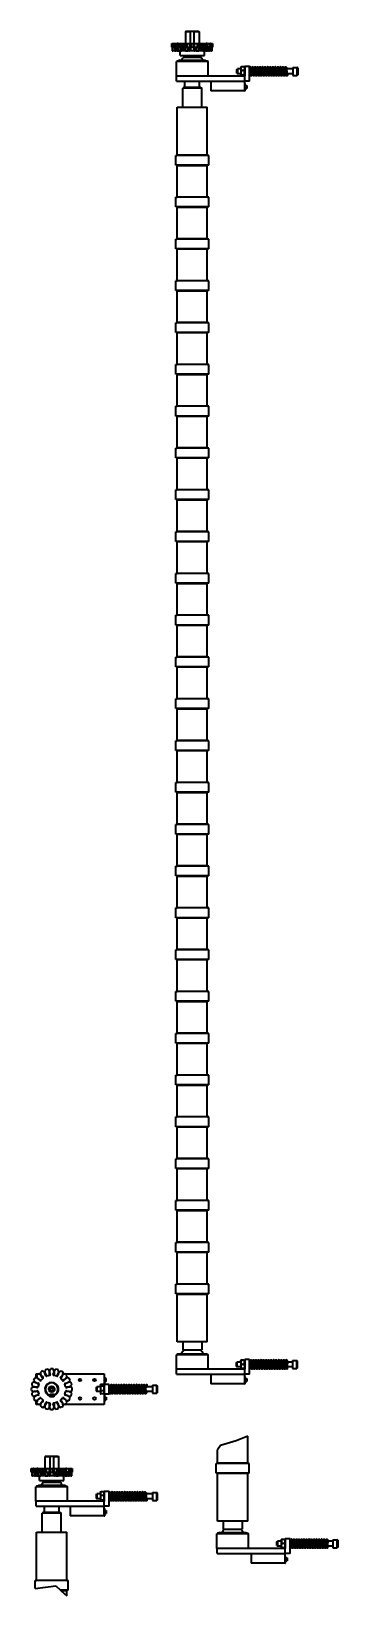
# Model space of a CAD drawing. Header units: millimetres. Extents: x 291 to 921, y 207 to 3425.
import ezdxf

# ---------------------------------------------------------------- set-up
doc = ezdxf.new("R2010")
doc.units = ezdxf.units.MM
for name, color, linetype, lineweight in [('Break Lines', 7, 'Continuous', 50), ('Tangent Edges', 7, 'Continuous', 50), ('Visible Edges', 7, 'Continuous', 50)]:
    doc.layers.add(name, color=color, linetype=linetype, lineweight=lineweight)

msp = doc.modelspace()

# ---------------------------------------------------------------- linework, layer by layer
at = {"layer": 'Break Lines', "linetype": 'Continuous', "lineweight": 35}
for p, q in [((679.9, 515.5), (674.2, 506.9)), ((712.5, 525.4), (679.9, 515.5)), ((736.2, 534.9), (712.5, 525.4)), ((299.2, 221.7), (341.6, 226.9)), ((341.6, 226.9), (351.5, 218.1)), ((352.6, 217.1), (364.2, 206.8))]:
    msp.add_line(p, q, dxfattribs=at)
msp.add_lwpolyline([(352.6, 217.1), (352.5, 217.2), (352.5, 217.3), (352.4, 217.3), (352.3, 217.4), (352.3, 217.4), (352.2, 217.5), (352.1, 217.5), (352.1, 217.6), (352, 217.7), (351.9, 217.7), (351.9, 217.8), (351.8, 217.8), (351.8, 217.8), (351.7, 217.9), (351.7, 217.9), (351.7, 218), (351.6, 218), (351.6, 218), (351.5, 218.1), (351.5, 218.1), (351.5, 218.1), (351.5, 218.1), (351.5, 218.1), (351.5, 218.1)], dxfattribs=at)
at = {"layer": 'Tangent Edges', "linetype": 'Continuous', "lineweight": 35}
for p, q in [((580.2, 3392.7), (580.2, 3400.2)), ((580.9, 3392.7), (580.2, 3392.7)), ((580.9, 3392.7), (580.9, 3385.2)), ((582.3, 3385.2), (582.3, 3392.7)), ((586.5, 3385.2), (588.5, 3385.2)), ((587.2, 3400.2), (591.4, 3400.2)), ((587.2, 3392.7), (587.2, 3400.2)), ((590.5, 3392.7), (587.2, 3392.7)), ((590.5, 3385.2), (588.5, 3385.2)), ((590.5, 3392.7), (590.5, 3385.2)), ((590.5, 3392.7), (594.4, 3392.7)), ((593.3, 3400.2), (591.4, 3400.2)), ((593.3, 3400.2), (597.5, 3400.2)), ((594.4, 3385.2), (594.4, 3392.7)), ((594.4, 3392.7), (598.4, 3392.7)), ((598.4, 3385.2), (594.4, 3385.2)), ((597.5, 3400.2), (598.7, 3400.2)), ((598.7, 3392.7), (598.4, 3392.7)), ((598.4, 3385.2), (600, 3385.2)), ((598.7, 3400.2), (598.7, 3392.7)), ((603, 3385.2), (600, 3385.2)), ((605, 3385.2), (603, 3385.2)), ((603.5, 3400.2), (607, 3400.2)), ((603.5, 3392.7), (603.5, 3400.2)), ((607, 3392.7), (603.5, 3392.7)), ((607.8, 3385.2), (605, 3385.2)), ((608.2, 3400.2), (607, 3400.2)), ((607, 3392.7), (607.8, 3392.7)), ((607.8, 3392.7), (607.8, 3385.2)), ((607.8, 3392.7), (608.6, 3392.7)), ((607.8, 3392.7), (607.8, 3392.7)), ((607.8, 3385.2), (607.8, 3385.2)), ((608.6, 3385.2), (607.8, 3385.2)), ((608.2, 3400.2), (609.7, 3400.2)), ((608.6, 3392.7), (608.6, 3385.2)), ((608.6, 3392.7), (613.9, 3392.7)), ((609.7, 3400.2), (611.6, 3400.2)), ((611.6, 3400.2), (617.2, 3400.2)), ((613.9, 3385.2), (613.9, 3392.7)), ((613.9, 3392.7), (616.6, 3392.7)), ((616.6, 3385.2), (613.9, 3385.2)), ((617.2, 3392.7), (616.6, 3392.7)), ((616.6, 3385.2), (617.3, 3385.2)), ((617.5, 3400.2), (617.2, 3400.2)), ((617.2, 3392.7), (617.2, 3400.2)), ((617.2, 3392.7), (617.5, 3392.7)), ((617.3, 3392.7), (617.3, 3385.2)), ((618.8, 3385.2), (617.3, 3385.2)), ((617.5, 3400.2), (619.3, 3400.2)), ((619.3, 3392.7), (617.5, 3392.7)), ((625.3, 3385.2), (618.8, 3385.2)), ((619.3, 3400.2), (619.3, 3392.7)), ((624.8, 3400.2), (626.6, 3400.2)), ((624.8, 3392.7), (624.8, 3400.2)), ((626.6, 3392.7), (624.8, 3392.7)), ((626.8, 3385.2), (625.3, 3385.2)), ((626.9, 3400.2), (626.6, 3400.2)), ((626.6, 3392.7), (626.9, 3392.7)), ((626.8, 3392.7), (626.8, 3385.2)), ((626.8, 3385.2), (627.5, 3385.2)), ((626.9, 3400.2), (632.6, 3400.2)), ((626.9, 3392.7), (626.9, 3400.2)), ((627.5, 3392.7), (626.9, 3392.7)), ((627.5, 3392.7), (630.3, 3392.7)), ((630.3, 3385.2), (627.5, 3385.2)), ((630.3, 3392.7), (630.3, 3385.2)), ((630.3, 3392.7), (635.6, 3392.7)), ((632.6, 3400.2), (634.4, 3400.2)), ((634.4, 3400.2), (636, 3400.2)), ((635.6, 3385.2), (635.6, 3392.7)), ((635.6, 3392.7), (636.3, 3392.7)), ((636.3, 3385.2), (635.6, 3385.2)), ((637.2, 3400.2), (636, 3400.2)), ((636.4, 3392.7), (636.3, 3392.7)), ((636.3, 3385.2), (636.4, 3385.2)), ((636.4, 3392.7), (636.4, 3385.2)), ((636.4, 3392.7), (637.2, 3392.7)), ((639.1, 3385.2), (636.4, 3385.2)), ((637.2, 3400.2), (640.7, 3400.2)), ((640.7, 3392.7), (637.2, 3392.7)), ((641.2, 3385.2), (639.1, 3385.2)), ((640.7, 3400.2), (640.7, 3392.7)), ((644.2, 3385.2), (641.2, 3385.2)), ((644.2, 3385.2), (645.8, 3385.2)), ((645.4, 3400.2), (646.6, 3400.2)), ((645.4, 3392.7), (645.4, 3400.2)), ((645.8, 3392.7), (645.4, 3392.7)), ((645.8, 3392.7), (649.8, 3392.7)), ((649.8, 3385.2), (645.8, 3385.2)), ((646.6, 3400.2), (650.9, 3400.2)), ((649.8, 3392.7), (649.8, 3385.2)), ((649.8, 3392.7), (653.7, 3392.7)), ((652.8, 3400.2), (650.9, 3400.2)), ((652.8, 3400.2), (657, 3400.2)), ((653.7, 3385.2), (653.7, 3392.7)), ((657, 3392.7), (653.7, 3392.7)), ((655.6, 3385.2), (653.7, 3385.2)), ((655.6, 3385.2), (657.7, 3385.2)), ((657, 3400.2), (657, 3392.7)), ((661.8, 3385.2), (657.7, 3385.2)), ((660.1, 3400.2), (659.7, 3400.2)), ((659.7, 3392.7), (659.7, 3400.2)), ((659.7, 3392.7), (661.8, 3392.7)), ((660.1, 3400.2), (664, 3400.2)), ((661.8, 3392.7), (661.8, 3385.2)), ((661.8, 3392.7), (663.3, 3392.7)), ((663.3, 3385.2), (663.3, 3392.7)), ((664, 3392.7), (663.3, 3392.7)), ((664, 3400.2), (664, 3392.7)), ((291.3, 461.1), (291.3, 468.6)), ((292, 461.1), (291.3, 461.1)), ((292, 461.1), (292, 453.6)), ((293.4, 453.6), (293.4, 461.1)), ((297.6, 453.6), (299.7, 453.6)), ((298.3, 468.6), (302.5, 468.6)), ((298.3, 461.1), (298.3, 468.6)), ((301.6, 461.1), (298.3, 461.1)), ((301.6, 453.6), (299.7, 453.6)), ((301.6, 461.1), (301.6, 453.6)), ((301.6, 461.1), (305.5, 461.1)), ((304.4, 468.6), (302.5, 468.6)), ((304.4, 468.6), (308.6, 468.6)), ((305.5, 453.6), (305.5, 461.1)), ((305.5, 461.1), (309.5, 461.1)), ((309.5, 453.6), (305.5, 453.6)), ((308.6, 468.6), (309.9, 468.6)), ((309.9, 461.1), (309.5, 461.1)), ((309.5, 453.6), (311.1, 453.6)), ((309.9, 468.6), (309.9, 461.1)), ((314.1, 453.6), (311.1, 453.6)), ((316.2, 453.6), (314.1, 453.6)), ((314.6, 468.6), (318.1, 468.6)), ((314.6, 461.1), (314.6, 468.6)), ((318.1, 461.1), (314.6, 461.1)), ((318.9, 453.6), (316.2, 453.6)), ((319.3, 468.6), (318.1, 468.6)), ((318.1, 461.1), (318.9, 461.1)), ((318.9, 461.1), (318.9, 453.6)), ((319, 461.1), (318.9, 461.1)), ((318.9, 453.6), (319, 453.6)), ((319, 461.1), (319.7, 461.1)), ((319.7, 453.6), (319, 453.6)), ((319.3, 468.6), (320.9, 468.6)), ((319.7, 461.1), (319.7, 453.6)), ((319.7, 461.1), (325, 461.1)), ((320.9, 468.6), (322.7, 468.6)), ((322.7, 468.6), (328.4, 468.6)), ((325, 453.6), (325, 461.1)), ((325, 461.1), (327.8, 461.1)), ((327.8, 453.6), (325, 453.6)), ((328.4, 461.1), (327.8, 461.1)), ((327.8, 453.6), (328.5, 453.6)), ((328.7, 468.6), (328.4, 468.6)), ((328.4, 461.1), (328.4, 468.6)), ((328.4, 461.1), (328.7, 461.1)), ((328.5, 461.1), (328.5, 453.6)), ((330, 453.6), (328.5, 453.6)), ((328.7, 468.6), (330.5, 468.6)), ((330.5, 461.1), (328.7, 461.1)), ((336.5, 453.6), (330, 453.6)), ((330.5, 468.6), (330.5, 461.1)), ((336, 468.6), (337.8, 468.6)), ((336, 461.1), (336, 468.6)), ((337.8, 461.1), (336, 461.1)), ((338, 453.6), (336.5, 453.6)), ((338, 468.6), (337.8, 468.6)), ((337.8, 461.1), (338, 461.1)), ((338, 468.6), (343.7, 468.6)), ((338, 461.1), (338, 468.6)), ((338, 461.1), (338, 453.6)), ((338.7, 461.1), (338, 461.1)), ((338, 453.6), (338.7, 453.6)), ((338.7, 461.1), (341.4, 461.1)), ((341.4, 453.6), (338.7, 453.6)), ((341.4, 461.1), (341.4, 453.6)), ((341.4, 461.1), (346.7, 461.1)), ((343.7, 468.6), (345.6, 468.6)), ((345.6, 468.6), (347.1, 468.6)), ((346.7, 453.6), (346.7, 461.1)), ((346.7, 461.1), (347.5, 461.1)), ((347.5, 453.6), (346.7, 453.6)), ((348.3, 468.6), (347.1, 468.6)), ((347.5, 461.1), (347.5, 453.6)), ((347.5, 461.1), (347.5, 461.1)), ((347.5, 461.1), (348.3, 461.1)), ((347.5, 453.6), (347.5, 453.6)), ((350.3, 453.6), (347.5, 453.6)), ((348.3, 468.6), (351.8, 468.6)), ((351.8, 461.1), (348.3, 461.1)), ((352.3, 453.6), (350.3, 453.6)), ((351.8, 468.6), (351.8, 461.1)), ((355.3, 453.6), (352.3, 453.6)), ((355.3, 453.6), (356.9, 453.6)), ((356.6, 468.6), (357.8, 468.6)), ((356.6, 461.1), (356.6, 468.6)), ((356.9, 461.1), (356.6, 461.1)), ((356.9, 461.1), (360.9, 461.1)), ((360.9, 453.6), (356.9, 453.6)), ((357.8, 468.6), (362, 468.6)), ((360.9, 461.1), (360.9, 453.6)), ((360.9, 461.1), (364.8, 461.1)), ((363.9, 468.6), (362, 468.6)), ((363.9, 468.6), (368.1, 468.6)), ((364.8, 453.6), (364.8, 461.1)), ((368.1, 461.1), (364.8, 461.1)), ((366.8, 453.6), (364.8, 453.6)), ((366.8, 453.6), (368.8, 453.6)), ((368.1, 468.6), (368.1, 461.1)), ((373, 453.6), (368.8, 453.6)), ((371.3, 468.6), (370.9, 468.6)), ((370.9, 461.1), (370.9, 468.6)), ((370.9, 461.1), (373, 461.1)), ((371.3, 468.6), (375.1, 468.6)), ((373, 461.1), (373, 453.6)), ((373, 461.1), (374.4, 461.1)), ((374.4, 453.6), (374.4, 461.1)), ((375.1, 461.1), (374.4, 461.1)), ((375.1, 468.6), (375.1, 461.1))]:
    msp.add_line(p, q, dxfattribs=at)
for p, q in [((584, 3392.7), (584, 3400.2)), ((586.5, 3392.7), (586.5, 3385.2)), ((588.5, 3392.7), (588.5, 3385.2)), ((591.4, 3392.7), (591.4, 3400.2)), ((593.3, 3392.7), (593.3, 3400.2)), ((597.5, 3392.7), (597.5, 3400.2)), ((598.4, 3392.7), (598.4, 3385.2)), ((600, 3392.7), (600, 3385.2)), ((603, 3392.7), (603, 3385.2)), ((605, 3392.7), (605, 3385.2)), ((607, 3392.7), (607, 3400.2)), ((607.8, 3392.7), (607.8, 3385.2)), ((608.2, 3392.7), (608.2, 3400.2)), ((609.7, 3392.7), (609.7, 3400.2)), ((611.6, 3392.7), (611.6, 3400.2)), ((616.6, 3392.7), (616.6, 3385.2)), ((617.5, 3392.7), (617.5, 3400.2)), ((618.8, 3392.7), (618.8, 3385.2)), ((625.3, 3392.7), (625.3, 3385.2)), ((626.6, 3392.7), (626.6, 3400.2)), ((627.5, 3392.7), (627.5, 3385.2)), ((632.6, 3392.7), (632.6, 3400.2)), ((634.4, 3392.7), (634.4, 3400.2)), ((636, 3392.7), (636, 3400.2)), ((636.3, 3392.7), (636.3, 3385.2)), ((637.2, 3392.7), (637.2, 3400.2)), ((639.1, 3392.7), (639.1, 3385.2)), ((641.2, 3392.7), (641.2, 3385.2)), ((644.2, 3392.7), (644.2, 3385.2)), ((645.8, 3392.7), (645.8, 3385.2)), ((646.6, 3392.7), (646.6, 3400.2)), ((650.9, 3392.7), (650.9, 3400.2)), ((652.8, 3392.7), (652.8, 3400.2)), ((655.6, 3392.7), (655.6, 3385.2)), ((657.7, 3392.7), (657.7, 3385.2)), ((660.1, 3392.7), (660.1, 3400.2)), ((591.1, 3170.7), (653.1, 3170.7)), ((653.1, 3148.7), (591.1, 3148.7)), ((591.1, 3084.7), (653.1, 3084.7)), ((653.1, 3062.7), (591.1, 3062.7)), ((591.1, 2998.7), (653.1, 2998.7)), ((653.1, 2976.7), (591.1, 2976.7)), ((591.1, 2912.7), (653.1, 2912.7)), ((653.1, 2890.7), (591.1, 2890.7)), ((591.1, 2826.7), (653.1, 2826.7)), ((653.1, 2804.7), (591.1, 2804.7)), ((591.1, 2740.7), (653.1, 2740.7)), ((653.1, 2718.7), (591.1, 2718.7)), ((591.1, 2654.7), (653.1, 2654.7)), ((653.1, 2632.7), (591.1, 2632.7)), ((591.1, 2568.7), (653.1, 2568.7)), ((653.1, 2546.7), (591.1, 2546.7)), ((591.1, 2482.7), (653.1, 2482.7)), ((653.1, 2460.7), (591.1, 2460.7)), ((591.1, 2396.7), (653.1, 2396.7)), ((653.1, 2374.7), (591.1, 2374.7)), ((591.1, 2310.7), (653.1, 2310.7)), ((653.1, 2288.7), (591.1, 2288.7)), ((591.1, 2224.7), (653.1, 2224.7)), ((653.1, 2202.7), (591.1, 2202.7)), ((591.1, 2138.7), (653.1, 2138.7)), ((653.1, 2116.7), (591.1, 2116.7)), ((591.1, 2052.7), (653.1, 2052.7)), ((653.1, 2030.7), (591.1, 2030.7)), ((591.1, 1966.7), (653.1, 1966.7)), ((653.1, 1944.7), (591.1, 1944.7)), ((591.1, 1880.7), (653.1, 1880.7)), ((653.1, 1858.7), (591.1, 1858.7)), ((591.1, 1794.7), (653.1, 1794.7)), ((653.1, 1772.7), (591.1, 1772.7)), ((591.1, 1708.7), (653.1, 1708.7)), ((653.1, 1686.7), (591.1, 1686.7)), ((591.1, 1622.7), (653.1, 1622.7)), ((653.1, 1600.7), (591.1, 1600.7)), ((591.1, 1536.7), (653.1, 1536.7)), ((653.1, 1514.7), (591.1, 1514.7)), ((591.1, 1450.7), (653.1, 1450.7)), ((653.1, 1428.7), (591.1, 1428.7)), ((591.1, 1364.7), (653.1, 1364.7)), ((653.1, 1342.7), (591.1, 1342.7)), ((591.1, 1278.7), (653.1, 1278.7)), ((653.1, 1256.7), (591.1, 1256.7)), ((591.1, 1192.7), (653.1, 1192.7)), ((653.1, 1170.7), (591.1, 1170.7)), ((591.1, 1106.7), (653.1, 1106.7)), ((653.1, 1084.7), (591.1, 1084.7)), ((591.1, 1020.7), (653.1, 1020.7)), ((653.1, 998.7), (591.1, 998.7)), ((591.1, 934.7), (653.1, 934.7)), ((653.1, 912.7), (591.1, 912.7)), ((591.1, 848.7), (653.1, 848.7)), ((653.1, 826.7), (591.1, 826.7)), ((295.2, 461.1), (295.2, 468.6)), ((297.6, 461.1), (297.6, 453.6)), ((299.7, 461.1), (299.7, 453.6)), ((302.5, 461.1), (302.5, 468.6)), ((304.4, 461.1), (304.4, 468.6)), ((308.6, 461.1), (308.6, 468.6)), ((309.5, 461.1), (309.5, 453.6)), ((311.1, 461.1), (311.1, 453.6)), ((314.1, 461.1), (314.1, 453.6)), ((316.2, 461.1), (316.2, 453.6)), ((318.1, 461.1), (318.1, 468.6)), ((319, 461.1), (319, 453.6)), ((319.3, 461.1), (319.3, 468.6)), ((320.9, 461.1), (320.9, 468.6)), ((322.7, 461.1), (322.7, 468.6)), ((327.8, 461.1), (327.8, 453.6)), ((328.7, 461.1), (328.7, 468.6)), ((330, 461.1), (330, 453.6)), ((336.5, 461.1), (336.5, 453.6)), ((337.8, 461.1), (337.8, 468.6)), ((338.7, 461.1), (338.7, 453.6)), ((343.7, 461.1), (343.7, 468.6)), ((345.6, 461.1), (345.6, 468.6)), ((347.1, 461.1), (347.1, 468.6)), ((347.5, 461.1), (347.5, 453.6)), ((348.3, 461.1), (348.3, 468.6)), ((350.3, 461.1), (350.3, 453.6)), ((352.3, 461.1), (352.3, 453.6)), ((355.3, 461.1), (355.3, 453.6)), ((356.9, 461.1), (356.9, 453.6)), ((357.8, 461.1), (357.8, 468.6)), ((362, 461.1), (362, 468.6)), ((363.9, 461.1), (363.9, 468.6)), ((366.8, 461.1), (366.8, 453.6)), ((368.8, 461.1), (368.8, 453.6)), ((371.3, 461.1), (371.3, 468.6)), ((674.2, 479.9), (736.2, 479.9)), ((736.2, 457.9), (674.2, 457.9)), ((302.2, 239.1), (364.2, 239.1)), ((364.2, 217.1), (352.6, 217.1))]:
    msp.add_line(p, q, dxfattribs=at).dxf.unprotected_set("ltscale", 0)
for points in [[(740.1, 3352), (741, 3352.2), (741.8, 3351.8), (742.2, 3351.3), (742.4, 3350.8), (742.6, 3350.4), (742.7, 3349.8), (742.8, 3349.2), (742.9, 3348.5), (743, 3347.7), (743.1, 3346.8), (743.2, 3345.9), (743.4, 3344.9), (743.5, 3343.9), (743.6, 3342.8), (743.7, 3341.8), (743.8, 3340.8), (743.9, 3339.8), (744, 3338.9), (744.1, 3338), (744.2, 3337.2), (744.3, 3336.6), (744.4, 3336), (744.5, 3335.7), (744.6, 3335.5)], [(745.6, 3337.7), (745.5, 3336.8), (745.4, 3336), (745.3, 3335.4), (745.1, 3334.8), (745, 3334.3), (744.6, 3333.8), (743.9, 3333.3), (742.9, 3333.3), (742.2, 3333.8), (741.8, 3334.3), (741.6, 3334.8), (741.5, 3335.4), (741.4, 3336), (741.3, 3336.8), (741.1, 3337.7), (741, 3338.6), (740.9, 3339.7), (740.8, 3340.8), (740.7, 3341.9), (740.5, 3343), (740.4, 3344.1), (740.3, 3345.2), (740.2, 3346.3), (740.1, 3347.2)], [(743.7, 3347.7), (743.9, 3348.7), (744, 3349.6), (744.2, 3350.3), (744.4, 3350.9), (744.7, 3351.6), (745.7, 3352.1), (746.8, 3351.9), (747.4, 3351.3), (747.7, 3350.7), (747.9, 3350), (748, 3349.2), (748.2, 3348.3), (748.3, 3347.2), (748.4, 3346), (748.6, 3344.7), (748.7, 3343.3), (748.9, 3342), (749, 3340.6), (749.1, 3339.4), (749.3, 3338.2), (749.4, 3337.2), (749.6, 3336.3), (749.7, 3335.7), (749.8, 3335.5)], [(750.8, 3337.7), (750.7, 3336.6), (750.5, 3335.8), (750.4, 3335), (750.2, 3334.4), (749.8, 3333.8), (748.9, 3333.2), (747.8, 3333.4), (747.1, 3334.1), (746.9, 3334.7), (746.7, 3335.3), (746.6, 3336.1), (746.4, 3337.1), (746.3, 3338.2), (746.1, 3339.4), (746, 3340.7), (745.9, 3342), (745.7, 3343.4), (745.6, 3344.7), (745.4, 3346), (745.3, 3347.1), (745.1, 3348.2), (745, 3349), (744.9, 3349.6), (744.8, 3349.8)], [(748.9, 3347.7), (749.1, 3348.7), (749.2, 3349.6), (749.4, 3350.3), (749.6, 3350.9), (749.9, 3351.6), (750.9, 3352.1), (752, 3351.9), (752.6, 3351.3), (752.9, 3350.7), (753.1, 3350), (753.2, 3349.2), (753.4, 3348.3), (753.5, 3347.2), (753.6, 3346), (753.8, 3344.7), (753.9, 3343.3), (754.1, 3342), (754.2, 3340.6), (754.3, 3339.4), (754.5, 3338.2), (754.6, 3337.2), (754.8, 3336.3), (754.9, 3335.7), (755, 3335.5)], [(756, 3337.7), (755.9, 3336.6), (755.7, 3335.8), (755.6, 3335), (755.4, 3334.4), (755, 3333.8), (754.1, 3333.2), (753, 3333.4), (752.3, 3334.1), (752.1, 3334.7), (751.9, 3335.4), (751.8, 3336.1), (751.6, 3337.1), (751.5, 3338.2), (751.3, 3339.4), (751.2, 3340.7), (751.1, 3342), (750.9, 3343.4), (750.8, 3344.7), (750.6, 3346), (750.5, 3347.2), (750.3, 3348.2), (750.2, 3349), (750.1, 3349.6), (750, 3349.8)], [(754.1, 3347.7), (754.3, 3348.7), (754.4, 3349.6), (754.6, 3350.3), (754.8, 3350.9), (755.1, 3351.6), (756.1, 3352.1), (757.2, 3351.9), (757.8, 3351.3), (758.1, 3350.7), (758.3, 3350), (758.4, 3349.2), (758.6, 3348.3), (758.7, 3347.2), (758.8, 3346), (759, 3344.7), (759.1, 3343.3), (759.3, 3342), (759.4, 3340.6), (759.5, 3339.4), (759.7, 3338.2), (759.8, 3337.2), (760, 3336.3), (760.1, 3335.7), (760.2, 3335.5)], [(761.2, 3337.7), (761.1, 3336.6), (760.9, 3335.8), (760.8, 3335), (760.6, 3334.4), (760.2, 3333.8), (759.3, 3333.2), (758.2, 3333.4), (757.5, 3334.1), (757.3, 3334.7), (757.1, 3335.3), (757, 3336.1), (756.8, 3337.1), (756.7, 3338.2), (756.5, 3339.4), (756.4, 3340.7), (756.3, 3342), (756.1, 3343.4), (756, 3344.7), (755.8, 3346), (755.7, 3347.1), (755.5, 3348.2), (755.4, 3349), (755.3, 3349.6), (755.2, 3349.8)], [(759.3, 3347.7), (759.5, 3348.7), (759.6, 3349.6), (759.8, 3350.3), (760, 3350.9), (760.3, 3351.6), (761.3, 3352.1), (762.4, 3351.9), (763, 3351.3), (763.3, 3350.7), (763.5, 3350), (763.6, 3349.2), (763.8, 3348.3), (763.9, 3347.2), (764, 3346), (764.2, 3344.7), (764.3, 3343.3), (764.5, 3342), (764.6, 3340.6), (764.7, 3339.4), (764.9, 3338.2), (765, 3337.2), (765.2, 3336.3), (765.3, 3335.7), (765.4, 3335.5)], [(766.4, 3337.7), (766.3, 3336.6), (766.1, 3335.8), (766, 3335), (765.8, 3334.4), (765.4, 3333.8), (764.5, 3333.2), (763.4, 3333.4), (762.7, 3334.1), (762.5, 3334.7), (762.3, 3335.4), (762.2, 3336.1), (762, 3337.1), (761.9, 3338.2), (761.7, 3339.4), (761.6, 3340.7), (761.5, 3342), (761.3, 3343.4), (761.2, 3344.7), (761, 3346), (760.9, 3347.2), (760.7, 3348.2), (760.6, 3349), (760.5, 3349.6), (760.4, 3349.8)], [(764.5, 3347.7), (764.7, 3348.7), (764.8, 3349.6), (765, 3350.3), (765.2, 3350.9), (765.5, 3351.6), (766.5, 3352.1), (767.6, 3351.9), (768.2, 3351.3), (768.5, 3350.7), (768.7, 3350), (768.8, 3349.2), (769, 3348.3), (769.1, 3347.2), (769.2, 3346), (769.4, 3344.7), (769.5, 3343.3), (769.7, 3342), (769.8, 3340.6), (769.9, 3339.4), (770.1, 3338.2), (770.2, 3337.2), (770.4, 3336.3), (770.5, 3335.7), (770.6, 3335.5)], [(771.6, 3337.7), (771.5, 3336.6), (771.3, 3335.8), (771.2, 3335), (771, 3334.4), (770.6, 3333.8), (769.7, 3333.2), (768.6, 3333.4), (767.9, 3334.1), (767.7, 3334.7), (767.5, 3335.3), (767.4, 3336.1), (767.2, 3337.1), (767.1, 3338.2), (766.9, 3339.4), (766.8, 3340.7), (766.7, 3342), (766.5, 3343.4), (766.4, 3344.7), (766.2, 3346), (766.1, 3347.1), (765.9, 3348.2), (765.8, 3349), (765.7, 3349.6), (765.6, 3349.8)], [(769.7, 3347.7), (769.9, 3348.7), (770, 3349.6), (770.2, 3350.3), (770.4, 3350.9), (770.7, 3351.6), (771.7, 3352.1), (772.8, 3351.9), (773.4, 3351.3), (773.7, 3350.7), (773.9, 3350), (774, 3349.2), (774.2, 3348.3), (774.3, 3347.2), (774.4, 3346), (774.6, 3344.7), (774.7, 3343.3), (774.9, 3342), (775, 3340.6), (775.1, 3339.4), (775.3, 3338.2), (775.4, 3337.2), (775.6, 3336.3), (775.7, 3335.7), (775.8, 3335.5)], [(776.8, 3337.7), (776.7, 3336.6), (776.5, 3335.8), (776.4, 3335), (776.2, 3334.4), (775.8, 3333.8), (774.9, 3333.2), (773.8, 3333.4), (773.1, 3334.1), (772.9, 3334.7), (772.7, 3335.4), (772.6, 3336.1), (772.4, 3337.1), (772.3, 3338.2), (772.1, 3339.4), (772, 3340.7), (771.9, 3342), (771.7, 3343.4), (771.6, 3344.7), (771.4, 3346), (771.3, 3347.2), (771.1, 3348.2), (771, 3349), (770.9, 3349.6), (770.8, 3349.8)], [(774.9, 3347.7), (775.1, 3348.7), (775.2, 3349.6), (775.4, 3350.3), (775.6, 3350.9), (775.9, 3351.6), (776.9, 3352.1), (778, 3351.9), (778.6, 3351.3), (778.9, 3350.7), (779.1, 3350), (779.2, 3349.2), (779.4, 3348.3), (779.5, 3347.2), (779.6, 3346), (779.8, 3344.7), (779.9, 3343.3), (780.1, 3342), (780.2, 3340.6), (780.3, 3339.4), (780.5, 3338.2), (780.6, 3337.2), (780.8, 3336.3), (780.9, 3335.7), (781, 3335.5)], [(782, 3337.7), (781.9, 3336.6), (781.7, 3335.8), (781.6, 3335), (781.4, 3334.4), (781, 3333.8), (780.1, 3333.2), (779, 3333.4), (778.3, 3334.1), (778.1, 3334.7), (777.9, 3335.3), (777.8, 3336.1), (777.6, 3337.1), (777.5, 3338.2), (777.3, 3339.4), (777.2, 3340.7), (777.1, 3342), (776.9, 3343.4), (776.8, 3344.7), (776.6, 3346), (776.5, 3347.1), (776.3, 3348.2), (776.2, 3349), (776.1, 3349.6), (776, 3349.8)], [(780.1, 3347.7), (780.3, 3348.7), (780.4, 3349.6), (780.6, 3350.3), (780.8, 3350.9), (781.1, 3351.6), (782.1, 3352.1), (783.2, 3351.9), (783.8, 3351.3), (784.1, 3350.7), (784.3, 3350), (784.4, 3349.2), (784.6, 3348.3), (784.7, 3347.2), (784.8, 3346), (785, 3344.7), (785.1, 3343.3), (785.3, 3342), (785.4, 3340.6), (785.5, 3339.4), (785.7, 3338.2), (785.8, 3337.2), (786, 3336.3), (786.1, 3335.7), (786.2, 3335.5)], [(787.2, 3337.7), (787.1, 3336.6), (786.9, 3335.8), (786.8, 3335), (786.6, 3334.4), (786.2, 3333.8), (785.3, 3333.2), (784.2, 3333.4), (783.5, 3334.1), (783.3, 3334.7), (783.1, 3335.4), (783, 3336.1), (782.8, 3337.1), (782.7, 3338.2), (782.5, 3339.4), (782.4, 3340.7), (782.3, 3342), (782.1, 3343.4), (782, 3344.7), (781.8, 3346), (781.7, 3347.2), (781.5, 3348.2), (781.4, 3349), (781.3, 3349.6), (781.2, 3349.8)], [(785.3, 3347.7), (785.5, 3348.7), (785.6, 3349.6), (785.8, 3350.3), (786, 3350.9), (786.3, 3351.6), (787.3, 3352.1), (788.4, 3351.9), (789, 3351.3), (789.3, 3350.7), (789.5, 3350), (789.6, 3349.2), (789.8, 3348.3), (789.9, 3347.2), (790, 3346), (790.2, 3344.7), (790.3, 3343.3), (790.5, 3342), (790.6, 3340.6), (790.7, 3339.4), (790.9, 3338.2), (791, 3337.2), (791.2, 3336.3), (791.3, 3335.7), (791.4, 3335.5)], [(792.4, 3337.7), (792.3, 3336.6), (792.1, 3335.8), (792, 3335), (791.8, 3334.4), (791.4, 3333.8), (790.5, 3333.2), (789.4, 3333.4), (788.7, 3334.1), (788.5, 3334.7), (788.3, 3335.3), (788.2, 3336.1), (788, 3337.1), (787.9, 3338.2), (787.7, 3339.4), (787.6, 3340.7), (787.5, 3342), (787.3, 3343.4), (787.2, 3344.7), (787, 3346), (786.9, 3347.1), (786.7, 3348.2), (786.6, 3349), (786.5, 3349.6), (786.4, 3349.8)], [(790.5, 3347.7), (790.7, 3348.7), (790.8, 3349.6), (791, 3350.3), (791.2, 3350.9), (791.5, 3351.6), (792.5, 3352.1), (793.6, 3351.9), (794.2, 3351.3), (794.5, 3350.7), (794.7, 3350), (794.8, 3349.2), (795, 3348.3), (795.1, 3347.2), (795.2, 3346), (795.4, 3344.7), (795.5, 3343.3), (795.7, 3342), (795.8, 3340.6), (795.9, 3339.4), (796.1, 3338.2), (796.2, 3337.2), (796.4, 3336.3), (796.5, 3335.7), (796.6, 3335.5)], [(797.6, 3337.7), (797.5, 3336.6), (797.3, 3335.8), (797.2, 3335), (797, 3334.4), (796.6, 3333.8), (795.7, 3333.2), (794.6, 3333.4), (793.9, 3334.1), (793.7, 3334.7), (793.5, 3335.4), (793.4, 3336.1), (793.2, 3337.1), (793.1, 3338.2), (792.9, 3339.4), (792.8, 3340.7), (792.7, 3342), (792.5, 3343.4), (792.4, 3344.7), (792.2, 3346), (792.1, 3347.2), (791.9, 3348.2), (791.8, 3349), (791.7, 3349.6), (791.6, 3349.8)], [(795.7, 3347.7), (795.9, 3348.7), (796, 3349.6), (796.2, 3350.3), (796.4, 3350.9), (796.7, 3351.6), (797.7, 3352.1), (798.8, 3351.9), (799.4, 3351.3), (799.7, 3350.7), (799.9, 3350), (800, 3349.2), (800.2, 3348.3), (800.3, 3347.2), (800.4, 3346), (800.6, 3344.7), (800.7, 3343.3), (800.9, 3342), (801, 3340.6), (801.1, 3339.4), (801.3, 3338.2), (801.4, 3337.2), (801.6, 3336.3), (801.7, 3335.7), (801.8, 3335.5)], [(802.8, 3337.7), (802.7, 3336.6), (802.5, 3335.8), (802.4, 3335), (802.2, 3334.4), (801.8, 3333.8), (800.9, 3333.2), (799.8, 3333.4), (799.1, 3334.1), (798.9, 3334.7), (798.7, 3335.3), (798.6, 3336.1), (798.4, 3337.1), (798.3, 3338.2), (798.1, 3339.4), (798, 3340.7), (797.9, 3342), (797.7, 3343.4), (797.6, 3344.7), (797.4, 3346), (797.3, 3347.1), (797.1, 3348.2), (797, 3349), (796.9, 3349.6), (796.8, 3349.8)], [(800.9, 3347.7), (801.1, 3348.7), (801.2, 3349.6), (801.4, 3350.3), (801.6, 3350.9), (801.9, 3351.6), (802.9, 3352.1), (804, 3351.9), (804.6, 3351.3), (804.9, 3350.7), (805.1, 3350), (805.2, 3349.2), (805.3, 3348.3), (805.5, 3347.2), (805.6, 3346), (805.8, 3344.7), (805.9, 3343.3), (806.1, 3342), (806.2, 3340.6), (806.3, 3339.4), (806.5, 3338.2), (806.6, 3337.2), (806.8, 3336.3), (806.9, 3335.7), (807, 3335.5)], [(808, 3337.7), (807.9, 3336.6), (807.7, 3335.8), (807.6, 3335), (807.4, 3334.4), (807, 3333.8), (806.1, 3333.2), (805, 3333.4), (804.3, 3334.1), (804.1, 3334.7), (803.9, 3335.4), (803.8, 3336.1), (803.6, 3337.1), (803.5, 3338.2), (803.3, 3339.4), (803.2, 3340.7), (803.1, 3342), (802.9, 3343.4), (802.8, 3344.7), (802.6, 3346), (802.5, 3347.2), (802.3, 3348.2), (802.2, 3349), (802.1, 3349.6), (802, 3349.8)], [(806.1, 3347.7), (806.3, 3348.7), (806.4, 3349.6), (806.6, 3350.3), (806.8, 3350.9), (807.1, 3351.6), (808.1, 3352.1), (809.2, 3351.9), (809.8, 3351.3), (810.1, 3350.7), (810.3, 3350), (810.4, 3349.2), (810.6, 3348.3), (810.7, 3347.2), (810.8, 3346), (811, 3344.7), (811.1, 3343.3), (811.3, 3342), (811.4, 3340.6), (811.5, 3339.4), (811.7, 3338.2), (811.8, 3337.2), (812, 3336.3), (812.1, 3335.7), (812.2, 3335.5)], [(813.2, 3337.7), (813.1, 3336.6), (812.9, 3335.8), (812.8, 3335), (812.6, 3334.4), (812.2, 3333.8), (811.3, 3333.2), (810.2, 3333.4), (809.5, 3334.1), (809.3, 3334.7), (809.1, 3335.3), (809, 3336.1), (808.8, 3337.1), (808.7, 3338.2), (808.5, 3339.4), (808.4, 3340.7), (808.3, 3342), (808.1, 3343.4), (808, 3344.7), (807.8, 3346), (807.7, 3347.1), (807.5, 3348.2), (807.4, 3349), (807.3, 3349.6), (807.2, 3349.8)], [(811.3, 3347.7), (811.5, 3348.7), (811.6, 3349.6), (811.8, 3350.3), (812, 3350.9), (812.3, 3351.6), (813.3, 3352.1), (814.4, 3351.9), (815, 3351.3), (815.3, 3350.7), (815.5, 3350), (815.6, 3349.2), (815.8, 3348.3), (815.9, 3347.2), (816, 3346), (816.2, 3344.7), (816.3, 3343.3), (816.5, 3342), (816.6, 3340.6), (816.7, 3339.4), (816.9, 3338.2), (817, 3337.2), (817.2, 3336.3), (817.3, 3335.7), (817.4, 3335.5)], [(818.1, 3335.4), (817.9, 3334.8), (817.7, 3334.3), (817.4, 3333.7), (816.5, 3333.2), (815.4, 3333.4), (814.8, 3334), (814.5, 3334.5), (814.4, 3335.1), (814.2, 3335.7), (814.1, 3336.5), (814, 3337.4), (813.8, 3338.4), (813.7, 3339.5), (813.6, 3340.7), (813.5, 3341.9), (813.3, 3343.1), (813.2, 3344.3), (813.1, 3345.5), (813, 3346.6), (812.8, 3347.6), (812.7, 3348.4), (812.6, 3349.1), (812.5, 3349.6), (812.4, 3349.8)], [(816.5, 3347.7), (816.5, 3347.7), (816.5, 3347.7), (816.5, 3347.7), (816.5, 3347.7), (816.5, 3347.7), (816.5, 3347.8), (816.6, 3347.8), (816.6, 3347.8), (816.6, 3347.8), (816.6, 3347.8), (816.6, 3347.8), (816.6, 3347.9), (816.6, 3347.9), (816.6, 3347.9), (816.6, 3347.9), (816.6, 3347.9), (816.6, 3347.9), (816.6, 3347.9), (816.6, 3348), (816.6, 3348), (816.6, 3348), (816.6, 3348), (816.6, 3348), (816.6, 3348)], [(740.4, 687.5), (740.5, 688.5), (740.7, 689.4), (740.8, 690.2), (741, 690.8), (741.4, 691.4), (742.3, 692), (743.5, 691.8), (744.1, 691.1), (744.4, 690.5), (744.5, 689.8), (744.7, 689.1), (744.8, 688.1), (745, 687), (745.1, 685.8), (745.2, 684.5), (745.4, 683.2), (745.5, 681.8), (745.7, 680.5), (745.8, 679.2), (745.9, 678), (746.1, 677), (746.2, 676.2), (746.3, 675.6), (746.4, 675.3)], [(742.3, 677.5), (742.3, 677.3), (742.2, 677), (742.2, 676.8), (742.2, 676.5), (742.1, 676.3), (742.1, 676.1), (742.1, 675.9), (742, 675.7), (742, 675.5), (741.9, 675.3), (741.9, 675.1), (741.9, 675), (741.8, 674.8), (741.8, 674.7), (741.7, 674.5), (741.7, 674.4), (741.6, 674.2), (741.6, 674.1), (741.5, 673.9), (741.4, 673.8), (741.3, 673.6), (741.1, 673.4), (740.9, 673.3), (740.7, 673.1)], [(747.5, 677.5), (747.3, 676.5), (747.2, 675.6), (747.1, 674.9), (746.9, 674.3), (746.5, 673.6), (745.6, 673), (744.4, 673.2), (743.8, 673.9), (743.5, 674.5), (743.4, 675.2), (743.2, 676), (743.1, 676.9), (742.9, 678), (742.8, 679.2), (742.7, 680.5), (742.5, 681.9), (742.4, 683.2), (742.2, 684.6), (742.1, 685.8), (742, 687), (741.8, 688), (741.7, 688.8), (741.6, 689.4), (741.5, 689.7)], [(745.6, 687.5), (745.7, 688.5), (745.9, 689.4), (746, 690.2), (746.2, 690.8), (746.6, 691.4), (747.5, 692), (748.7, 691.8), (749.3, 691.1), (749.6, 690.5), (749.7, 689.8), (749.9, 689), (750, 688.1), (750.2, 687), (750.3, 685.8), (750.4, 684.5), (750.6, 683.2), (750.7, 681.8), (750.9, 680.5), (751, 679.2), (751.1, 678), (751.3, 677), (751.4, 676.2), (751.5, 675.6), (751.6, 675.3)], [(752.7, 677.5), (752.5, 676.5), (752.4, 675.6), (752.3, 674.9), (752.1, 674.3), (751.7, 673.6), (750.8, 673), (749.6, 673.2), (749, 673.9), (748.7, 674.5), (748.6, 675.2), (748.4, 676), (748.3, 676.9), (748.1, 678), (748, 679.2), (747.9, 680.5), (747.7, 681.9), (747.6, 683.2), (747.4, 684.6), (747.3, 685.8), (747.2, 687), (747, 688), (746.9, 688.8), (746.8, 689.4), (746.7, 689.7)], [(750.8, 687.5), (750.9, 688.5), (751.1, 689.4), (751.2, 690.2), (751.4, 690.8), (751.8, 691.4), (752.7, 692), (753.9, 691.8), (754.5, 691.1), (754.8, 690.5), (754.9, 689.8), (755.1, 689.1), (755.2, 688.1), (755.4, 687), (755.5, 685.8), (755.6, 684.5), (755.8, 683.2), (755.9, 681.8), (756.1, 680.5), (756.2, 679.2), (756.3, 678), (756.5, 677), (756.6, 676.2), (756.7, 675.6), (756.8, 675.3)], [(757.9, 677.5), (757.7, 676.5), (757.6, 675.6), (757.5, 674.9), (757.3, 674.3), (756.9, 673.6), (756, 673), (754.8, 673.2), (754.2, 673.9), (753.9, 674.5), (753.8, 675.2), (753.6, 676), (753.5, 676.9), (753.3, 678), (753.2, 679.2), (753.1, 680.5), (752.9, 681.9), (752.8, 683.2), (752.6, 684.6), (752.5, 685.8), (752.4, 687), (752.2, 688), (752.1, 688.8), (752, 689.4), (751.9, 689.7)], [(756, 687.5), (756.1, 688.5), (756.3, 689.4), (756.4, 690.2), (756.6, 690.8), (757, 691.4), (757.9, 692), (759.1, 691.8), (759.7, 691.1), (760, 690.5), (760.1, 689.8), (760.3, 689), (760.4, 688.1), (760.6, 687), (760.7, 685.8), (760.8, 684.5), (761, 683.2), (761.1, 681.8), (761.3, 680.5), (761.4, 679.2), (761.5, 678), (761.7, 677), (761.8, 676.2), (761.9, 675.6), (762, 675.3)], [(763.1, 677.5), (762.9, 676.5), (762.8, 675.6), (762.7, 674.9), (762.5, 674.3), (762.1, 673.6), (761.2, 673), (760, 673.2), (759.4, 673.9), (759.1, 674.5), (759, 675.2), (758.8, 676), (758.7, 676.9), (758.5, 678), (758.4, 679.2), (758.3, 680.5), (758.1, 681.9), (758, 683.2), (757.8, 684.6), (757.7, 685.8), (757.6, 687), (757.4, 688), (757.3, 688.8), (757.2, 689.4), (757.1, 689.7)], [(761.2, 687.5), (761.3, 688.5), (761.5, 689.4), (761.6, 690.2), (761.8, 690.8), (762.2, 691.4), (763.1, 692), (764.3, 691.8), (764.9, 691.1), (765.2, 690.5), (765.3, 689.8), (765.5, 689.1), (765.6, 688.1), (765.8, 687), (765.9, 685.8), (766, 684.5), (766.2, 683.2), (766.3, 681.8), (766.5, 680.5), (766.6, 679.2), (766.7, 678), (766.9, 677), (767, 676.2), (767.1, 675.6), (767.2, 675.3)], [(768.3, 677.5), (768.1, 676.5), (768, 675.6), (767.9, 674.9), (767.7, 674.3), (767.3, 673.6), (766.4, 673), (765.2, 673.2), (764.6, 673.9), (764.3, 674.5), (764.2, 675.2), (764, 676), (763.9, 676.9), (763.7, 678), (763.6, 679.2), (763.5, 680.5), (763.3, 681.9), (763.2, 683.2), (763, 684.6), (762.9, 685.8), (762.8, 687), (762.6, 688), (762.5, 688.8), (762.4, 689.4), (762.3, 689.7)], [(766.4, 687.5), (766.5, 688.5), (766.7, 689.4), (766.8, 690.2), (767, 690.8), (767.4, 691.4), (768.3, 692), (769.5, 691.8), (770.1, 691.1), (770.4, 690.5), (770.5, 689.8), (770.7, 689), (770.8, 688.1), (771, 687), (771.1, 685.8), (771.2, 684.5), (771.4, 683.2), (771.5, 681.8), (771.7, 680.5), (771.8, 679.2), (771.9, 678), (772.1, 677), (772.2, 676.2), (772.3, 675.6), (772.4, 675.3)], [(773.5, 677.5), (773.3, 676.5), (773.2, 675.6), (773.1, 674.9), (772.9, 674.3), (772.5, 673.6), (771.6, 673), (770.4, 673.2), (769.8, 673.9), (769.5, 674.5), (769.4, 675.2), (769.2, 676), (769.1, 676.9), (768.9, 678), (768.8, 679.2), (768.7, 680.5), (768.5, 681.9), (768.4, 683.2), (768.2, 684.6), (768.1, 685.8), (768, 687), (767.8, 688), (767.7, 688.8), (767.6, 689.4), (767.5, 689.7)], [(771.6, 687.5), (771.7, 688.5), (771.9, 689.4), (772, 690.2), (772.2, 690.8), (772.6, 691.4), (773.5, 692), (774.7, 691.8), (775.3, 691.1), (775.6, 690.5), (775.7, 689.8), (775.9, 689.1), (776, 688.1), (776.2, 687), (776.3, 685.8), (776.4, 684.5), (776.6, 683.2), (776.7, 681.8), (776.9, 680.5), (777, 679.2), (777.1, 678), (777.3, 677), (777.4, 676.2), (777.5, 675.6), (777.6, 675.3)], [(778.7, 677.5), (778.5, 676.5), (778.4, 675.6), (778.3, 674.9), (778.1, 674.3), (777.7, 673.6), (776.8, 673), (775.6, 673.2), (775, 673.9), (774.7, 674.5), (774.6, 675.2), (774.4, 676), (774.3, 676.9), (774.1, 678), (774, 679.2), (773.9, 680.5), (773.7, 681.9), (773.6, 683.2), (773.4, 684.6), (773.3, 685.8), (773.2, 687), (773, 688), (772.9, 688.8), (772.8, 689.4), (772.7, 689.7)], [(776.8, 687.5), (776.9, 688.5), (777.1, 689.4), (777.2, 690.2), (777.4, 690.8), (777.8, 691.4), (778.7, 692), (779.9, 691.8), (780.5, 691.1), (780.8, 690.5), (780.9, 689.8), (781.1, 689), (781.2, 688.1), (781.4, 687), (781.5, 685.8), (781.6, 684.5), (781.8, 683.2), (781.9, 681.8), (782.1, 680.5), (782.2, 679.2), (782.3, 678), (782.5, 677), (782.6, 676.2), (782.7, 675.6), (782.8, 675.3)], [(783.9, 677.5), (783.7, 676.5), (783.6, 675.6), (783.5, 674.9), (783.3, 674.3), (782.9, 673.6), (782, 673), (780.8, 673.2), (780.2, 673.9), (779.9, 674.5), (779.8, 675.2), (779.6, 676), (779.5, 676.9), (779.3, 678), (779.2, 679.2), (779.1, 680.5), (778.9, 681.9), (778.8, 683.2), (778.6, 684.6), (778.5, 685.8), (778.4, 687), (778.2, 688), (778.1, 688.8), (778, 689.4), (777.9, 689.7)], [(782, 687.5), (782.1, 688.5), (782.3, 689.4), (782.4, 690.2), (782.6, 690.8), (783, 691.4), (783.9, 692), (785.1, 691.8), (785.7, 691.1), (786, 690.5), (786.1, 689.8), (786.3, 689.1), (786.4, 688.1), (786.6, 687), (786.7, 685.8), (786.8, 684.5), (787, 683.2), (787.1, 681.8), (787.3, 680.5), (787.4, 679.2), (787.5, 678), (787.7, 677), (787.8, 676.2), (787.9, 675.6), (788, 675.3)], [(789.1, 677.5), (788.9, 676.5), (788.8, 675.6), (788.7, 674.9), (788.5, 674.3), (788.1, 673.6), (787.2, 673), (786, 673.2), (785.4, 673.9), (785.1, 674.5), (785, 675.2), (784.8, 676), (784.7, 676.9), (784.5, 678), (784.4, 679.2), (784.3, 680.5), (784.1, 681.9), (784, 683.2), (783.8, 684.6), (783.7, 685.8), (783.6, 687), (783.4, 688), (783.3, 688.8), (783.2, 689.4), (783.1, 689.7)], [(787.2, 687.5), (787.3, 688.5), (787.5, 689.4), (787.6, 690.2), (787.8, 690.8), (788.2, 691.4), (789.1, 692), (790.3, 691.8), (790.9, 691.1), (791.2, 690.5), (791.3, 689.8), (791.5, 689), (791.6, 688.1), (791.8, 687), (791.9, 685.8), (792, 684.5), (792.2, 683.2), (792.3, 681.8), (792.5, 680.5), (792.6, 679.2), (792.7, 678), (792.9, 677), (793, 676.2), (793.1, 675.6), (793.2, 675.3)], [(794.3, 677.5), (794.1, 676.5), (794, 675.6), (793.9, 674.9), (793.7, 674.3), (793.3, 673.6), (792.4, 673), (791.2, 673.2), (790.6, 673.9), (790.3, 674.5), (790.2, 675.2), (790, 676), (789.9, 676.9), (789.7, 678), (789.6, 679.2), (789.5, 680.5), (789.3, 681.9), (789.2, 683.2), (789, 684.6), (788.9, 685.8), (788.8, 687), (788.6, 688), (788.5, 688.8), (788.4, 689.4), (788.3, 689.7)], [(792.4, 687.5), (792.5, 688.5), (792.7, 689.4), (792.8, 690.2), (793, 690.8), (793.4, 691.4), (794.3, 692), (795.5, 691.8), (796.1, 691.1), (796.4, 690.5), (796.5, 689.8), (796.7, 689.1), (796.8, 688.1), (797, 687), (797.1, 685.8), (797.2, 684.5), (797.4, 683.2), (797.5, 681.8), (797.7, 680.5), (797.8, 679.2), (797.9, 678), (798.1, 677), (798.2, 676.2), (798.3, 675.6), (798.4, 675.3)], [(799.5, 677.5), (799.3, 676.5), (799.2, 675.6), (799.1, 674.9), (798.9, 674.3), (798.5, 673.6), (797.6, 673), (796.4, 673.2), (795.8, 673.9), (795.5, 674.5), (795.4, 675.2), (795.2, 676), (795.1, 676.9), (794.9, 678), (794.8, 679.2), (794.7, 680.5), (794.5, 681.9), (794.4, 683.2), (794.2, 684.6), (794.1, 685.8), (794, 687), (793.8, 688), (793.7, 688.8), (793.6, 689.4), (793.5, 689.7)], [(797.6, 687.5), (797.7, 688.5), (797.9, 689.4), (798, 690.2), (798.2, 690.8), (798.6, 691.4), (799.5, 692), (800.7, 691.8), (801.3, 691.1), (801.6, 690.5), (801.7, 689.8), (801.9, 689), (802, 688.1), (802.2, 687), (802.3, 685.8), (802.4, 684.5), (802.6, 683.2), (802.7, 681.8), (802.9, 680.5), (803, 679.2), (803.1, 678), (803.3, 677), (803.4, 676.2), (803.5, 675.6), (803.6, 675.3)], [(804.7, 677.5), (804.5, 676.5), (804.4, 675.6), (804.3, 674.9), (804.1, 674.3), (803.7, 673.6), (802.8, 673), (801.6, 673.2), (801, 673.9), (800.7, 674.5), (800.6, 675.2), (800.4, 676), (800.3, 676.9), (800.1, 678), (800, 679.2), (799.9, 680.5), (799.7, 681.9), (799.6, 683.2), (799.4, 684.6), (799.3, 685.8), (799.2, 687), (799, 688), (798.9, 688.8), (798.8, 689.4), (798.7, 689.7)], [(802.8, 687.5), (802.9, 688.5), (803.1, 689.4), (803.2, 690.2), (803.4, 690.8), (803.8, 691.4), (804.7, 692), (805.9, 691.8), (806.5, 691.1), (806.8, 690.5), (806.9, 689.8), (807.1, 689.1), (807.2, 688.1), (807.4, 687), (807.5, 685.8), (807.6, 684.5), (807.8, 683.2), (807.9, 681.8), (808.1, 680.5), (808.2, 679.2), (808.3, 678), (808.5, 677), (808.6, 676.2), (808.7, 675.6), (808.8, 675.3)], [(809.9, 677.5), (809.7, 676.5), (809.6, 675.6), (809.5, 674.9), (809.3, 674.3), (808.9, 673.6), (808, 673), (806.8, 673.2), (806.2, 673.9), (805.9, 674.5), (805.8, 675.2), (805.6, 676), (805.5, 676.9), (805.3, 678), (805.2, 679.2), (805.1, 680.5), (804.9, 681.9), (804.8, 683.2), (804.6, 684.6), (804.5, 685.8), (804.4, 687), (804.2, 688), (804.1, 688.8), (804, 689.4), (803.9, 689.7)], [(808, 687.5), (808.1, 688.5), (808.3, 689.4), (808.4, 690.2), (808.6, 690.8), (809, 691.4), (809.9, 692), (811.1, 691.8), (811.7, 691.1), (812, 690.5), (812.1, 689.8), (812.3, 689), (812.4, 688.1), (812.6, 687), (812.7, 685.8), (812.8, 684.5), (813, 683.2), (813.1, 681.8), (813.3, 680.5), (813.4, 679.2), (813.5, 678), (813.7, 677), (813.8, 676.2), (813.9, 675.6), (814, 675.3)], [(815.1, 677.5), (815, 676.5), (814.8, 675.6), (814.7, 674.9), (814.5, 674.3), (814.1, 673.6), (813.2, 673), (812, 673.2), (811.4, 673.9), (811.1, 674.5), (811, 675.2), (810.8, 676), (810.7, 676.9), (810.5, 678), (810.4, 679.2), (810.3, 680.5), (810.1, 681.9), (810, 683.2), (809.8, 684.6), (809.7, 685.8), (809.6, 687), (809.4, 688), (809.3, 688.8), (809.2, 689.4), (809.1, 689.7)], [(813.2, 687.5), (813.3, 688.2), (813.4, 688.8), (813.5, 689.3), (813.6, 689.8), (813.7, 690.3), (813.8, 690.7), (814, 691.1), (814.3, 691.5), (814.8, 691.9), (815.6, 692), (816.3, 691.8), (816.7, 691.4), (817, 690.9), (817.1, 690.6), (817.2, 690.2), (817.3, 689.7), (817.4, 689.2), (817.5, 688.6), (817.6, 688), (817.7, 687.3), (817.8, 686.6), (817.9, 685.8), (818, 685), (818.1, 684.1)], [(818.1, 673), (817.2, 673.2), (816.7, 673.7), (816.5, 674.2), (816.3, 674.7), (816.2, 675.1), (816.1, 675.7), (816, 676.4), (815.9, 677.1), (815.8, 677.9), (815.6, 678.8), (815.5, 679.7), (815.4, 680.7), (815.3, 681.7), (815.2, 682.7), (815.1, 683.7), (815, 684.7), (814.9, 685.6), (814.8, 686.5), (814.7, 687.3), (814.6, 688.1), (814.5, 688.7), (814.4, 689.2), (814.3, 689.5), (814.3, 689.7)], [(455.5, 626.6), (455.4, 626.2), (455.3, 625.7), (455.3, 625.3), (455.2, 624.9), (455.1, 624.5), (455.1, 624.2), (455, 623.9), (454.9, 623.6), (454.8, 623.3), (454.7, 623.1), (454.5, 622.8), (454.1, 622.4), (453.7, 622.2), (453.1, 622.1), (452.6, 622.3), (452.2, 622.5), (451.9, 622.9), (451.7, 623.2), (451.6, 623.4), (451.5, 623.7), (451.4, 624), (451.4, 624.3), (451.3, 624.6), (451.2, 625)], [(452.7, 637.8), (452.8, 637.3), (452.9, 636.7), (452.9, 636.2), (453, 635.5), (453.1, 634.9), (453.2, 634.2), (453.2, 633.5), (453.3, 632.8), (453.4, 632.1), (453.4, 631.4), (453.5, 630.7), (453.6, 630), (453.7, 629.3), (453.7, 628.6), (453.8, 628), (453.9, 627.4), (454, 626.8), (454, 626.3), (454.1, 625.8), (454.2, 625.4), (454.2, 625), (454.3, 624.7), (454.4, 624.6), (454.4, 624.5)], [(453.6, 636.6), (453.7, 637.7), (453.9, 638.6), (454, 639.3), (454.2, 639.9), (454.6, 640.6), (455.5, 641.1), (456.6, 640.9), (457.3, 640.2), (457.5, 639.6), (457.7, 639), (457.8, 638.2), (458, 637.2), (458.1, 636.1), (458.3, 634.9), (458.4, 633.6), (458.6, 632.3), (458.7, 630.9), (458.8, 629.6), (459, 628.3), (459.1, 627.2), (459.3, 626.1), (459.4, 625.3), (459.5, 624.7), (459.6, 624.5)], [(460.7, 626.6), (460.5, 625.6), (460.4, 624.7), (460.2, 624), (460, 623.4), (459.7, 622.7), (458.8, 622.2), (457.6, 622.4), (457, 623), (456.7, 623.7), (456.5, 624.3), (456.4, 625.1), (456.3, 626.1), (456.1, 627.2), (456, 628.4), (455.8, 629.7), (455.7, 631), (455.5, 632.4), (455.4, 633.7), (455.3, 635), (455.1, 636.1), (455, 637.1), (454.9, 638), (454.7, 638.6), (454.7, 638.8)], [(458.8, 636.6), (458.9, 637.7), (459.1, 638.6), (459.2, 639.3), (459.4, 639.9), (459.8, 640.6), (460.7, 641.1), (461.8, 640.9), (462.5, 640.2), (462.7, 639.6), (462.9, 639), (463, 638.2), (463.2, 637.2), (463.3, 636.1), (463.5, 634.9), (463.6, 633.6), (463.8, 632.3), (463.9, 630.9), (464, 629.6), (464.2, 628.3), (464.3, 627.2), (464.5, 626.1), (464.6, 625.3), (464.7, 624.7), (464.8, 624.5)], [(465.9, 626.6), (465.7, 625.6), (465.6, 624.7), (465.4, 624), (465.2, 623.4), (464.9, 622.7), (464, 622.2), (462.8, 622.4), (462.2, 623), (461.9, 623.7), (461.7, 624.3), (461.6, 625.1), (461.5, 626.1), (461.3, 627.2), (461.2, 628.4), (461, 629.7), (460.9, 631), (460.7, 632.4), (460.6, 633.7), (460.5, 635), (460.3, 636.1), (460.2, 637.1), (460.1, 638), (459.9, 638.6), (459.9, 638.8)], [(464, 636.6), (464.1, 637.7), (464.3, 638.6), (464.4, 639.3), (464.6, 639.9), (465, 640.6), (465.9, 641.1), (467, 640.9), (467.7, 640.2), (467.9, 639.6), (468.1, 639), (468.2, 638.2), (468.4, 637.2), (468.5, 636.1), (468.7, 634.9), (468.8, 633.6), (469, 632.3), (469.1, 630.9), (469.2, 629.6), (469.4, 628.3), (469.5, 627.2), (469.7, 626.2), (469.8, 625.3), (469.9, 624.7), (470, 624.5)], [(471.1, 626.6), (470.9, 625.6), (470.8, 624.7), (470.6, 624), (470.4, 623.4), (470.1, 622.7), (469.2, 622.2), (468, 622.4), (467.4, 623), (467.1, 623.7), (466.9, 624.3), (466.8, 625.1), (466.7, 626.1), (466.5, 627.2), (466.4, 628.4), (466.2, 629.7), (466.1, 631), (465.9, 632.4), (465.8, 633.7), (465.7, 635), (465.5, 636.1), (465.4, 637.1), (465.3, 638), (465.1, 638.6), (465.1, 638.8)], [(469.2, 636.6), (469.3, 637.7), (469.5, 638.6), (469.6, 639.3), (469.8, 639.9), (470.2, 640.6), (471.1, 641.1), (472.2, 640.9), (472.9, 640.2), (473.1, 639.6), (473.3, 639), (473.4, 638.2), (473.6, 637.2), (473.7, 636.1), (473.9, 634.9), (474, 633.6), (474.2, 632.3), (474.3, 630.9), (474.4, 629.6), (474.6, 628.3), (474.7, 627.2), (474.9, 626.1), (475, 625.3), (475.1, 624.7), (475.2, 624.5)], [(476.3, 626.6), (476.1, 625.6), (476, 624.7), (475.8, 624), (475.6, 623.4), (475.3, 622.7), (474.4, 622.2), (473.2, 622.4), (472.6, 623), (472.3, 623.7), (472.1, 624.3), (472, 625.1), (471.9, 626.1), (471.7, 627.2), (471.6, 628.4), (471.4, 629.7), (471.3, 631), (471.1, 632.4), (471, 633.7), (470.9, 635), (470.7, 636.1), (470.6, 637.1), (470.5, 638), (470.3, 638.6), (470.3, 638.8)], [(474.4, 636.6), (474.5, 637.7), (474.7, 638.6), (474.8, 639.3), (475, 639.9), (475.4, 640.6), (476.3, 641.1), (477.4, 640.9), (478.1, 640.2), (478.3, 639.6), (478.5, 639), (478.6, 638.2), (478.8, 637.2), (478.9, 636.1), (479.1, 634.9), (479.2, 633.6), (479.4, 632.3), (479.5, 630.9), (479.6, 629.6), (479.8, 628.3), (479.9, 627.2), (480.1, 626.2), (480.2, 625.3), (480.3, 624.7), (480.4, 624.5)], [(481.5, 626.6), (481.3, 625.6), (481.2, 624.7), (481, 624), (480.8, 623.4), (480.5, 622.7), (479.6, 622.2), (478.4, 622.4), (477.8, 623), (477.5, 623.7), (477.3, 624.3), (477.2, 625.1), (477.1, 626.1), (476.9, 627.2), (476.8, 628.4), (476.6, 629.7), (476.5, 631), (476.3, 632.4), (476.2, 633.7), (476.1, 635), (475.9, 636.1), (475.8, 637.1), (475.7, 638), (475.5, 638.6), (475.5, 638.8)], [(479.6, 636.6), (479.7, 637.7), (479.9, 638.6), (480, 639.3), (480.2, 639.9), (480.6, 640.6), (481.5, 641.1), (482.6, 640.9), (483.3, 640.2), (483.5, 639.6), (483.7, 639), (483.8, 638.2), (484, 637.2), (484.1, 636.1), (484.3, 634.9), (484.4, 633.6), (484.6, 632.3), (484.7, 630.9), (484.8, 629.6), (485, 628.3), (485.1, 627.2), (485.3, 626.1), (485.4, 625.3), (485.5, 624.7), (485.6, 624.5)], [(486.7, 626.6), (486.5, 625.6), (486.4, 624.7), (486.2, 624), (486, 623.4), (485.7, 622.7), (484.8, 622.2), (483.6, 622.4), (483, 623), (482.7, 623.7), (482.5, 624.3), (482.4, 625.1), (482.3, 626.1), (482.1, 627.2), (482, 628.4), (481.8, 629.7), (481.7, 631), (481.5, 632.4), (481.4, 633.7), (481.3, 635), (481.1, 636.1), (481, 637.1), (480.9, 638), (480.7, 638.6), (480.7, 638.8)], [(484.8, 636.6), (484.9, 637.7), (485.1, 638.6), (485.2, 639.3), (485.4, 639.9), (485.8, 640.6), (486.7, 641.1), (487.8, 640.9), (488.5, 640.2), (488.7, 639.6), (488.9, 639), (489, 638.2), (489.2, 637.2), (489.3, 636.1), (489.5, 634.9), (489.6, 633.6), (489.8, 632.3), (489.9, 630.9), (490, 629.6), (490.2, 628.3), (490.3, 627.2), (490.5, 626.2), (490.6, 625.3), (490.7, 624.7), (490.8, 624.5)], [(491.9, 626.6), (491.7, 625.6), (491.6, 624.7), (491.4, 624), (491.2, 623.4), (490.9, 622.7), (490, 622.2), (488.8, 622.4), (488.2, 623), (487.9, 623.7), (487.7, 624.3), (487.6, 625.1), (487.5, 626.1), (487.3, 627.2), (487.2, 628.4), (487, 629.7), (486.9, 631), (486.7, 632.4), (486.6, 633.7), (486.5, 635), (486.3, 636.1), (486.2, 637.1), (486.1, 638), (485.9, 638.6), (485.9, 638.8)], [(490, 636.6), (490.1, 637.7), (490.3, 638.6), (490.4, 639.3), (490.6, 639.9), (491, 640.6), (491.9, 641.1), (493, 640.9), (493.7, 640.2), (493.9, 639.6), (494.1, 639), (494.2, 638.2), (494.4, 637.2), (494.5, 636.1), (494.7, 634.9), (494.8, 633.6), (495, 632.3), (495.1, 630.9), (495.2, 629.6), (495.4, 628.3), (495.5, 627.2), (495.7, 626.1), (495.8, 625.3), (495.9, 624.7), (496, 624.5)], [(497.1, 626.6), (496.9, 625.6), (496.8, 624.7), (496.6, 624), (496.4, 623.4), (496.1, 622.7), (495.2, 622.2), (494, 622.4), (493.4, 623), (493.1, 623.7), (492.9, 624.3), (492.8, 625.1), (492.7, 626.1), (492.5, 627.2), (492.4, 628.4), (492.2, 629.7), (492.1, 631), (491.9, 632.4), (491.8, 633.7), (491.7, 635), (491.5, 636.1), (491.4, 637.1), (491.3, 638), (491.1, 638.6), (491.1, 638.8)], [(495.2, 636.6), (495.3, 637.7), (495.5, 638.6), (495.6, 639.3), (495.8, 639.9), (496.2, 640.6), (497.1, 641.1), (498.2, 640.9), (498.9, 640.2), (499.1, 639.6), (499.3, 639), (499.4, 638.2), (499.6, 637.2), (499.7, 636.1), (499.9, 634.9), (500, 633.6), (500.2, 632.3), (500.3, 630.9), (500.4, 629.6), (500.6, 628.3), (500.7, 627.2), (500.9, 626.2), (501, 625.3), (501.1, 624.7), (501.2, 624.5)], [(502.3, 626.6), (502.1, 625.6), (502, 624.7), (501.8, 624), (501.6, 623.4), (501.3, 622.7), (500.4, 622.2), (499.2, 622.4), (498.6, 623), (498.3, 623.7), (498.1, 624.3), (498, 625.1), (497.9, 626.1), (497.7, 627.2), (497.6, 628.4), (497.4, 629.7), (497.3, 631), (497.1, 632.4), (497, 633.7), (496.9, 635), (496.7, 636.1), (496.6, 637.1), (496.5, 638), (496.3, 638.6), (496.3, 638.8)], [(500.4, 636.6), (500.5, 637.7), (500.7, 638.6), (500.8, 639.3), (501, 639.9), (501.4, 640.6), (502.3, 641.1), (503.4, 640.9), (504.1, 640.2), (504.3, 639.6), (504.5, 639), (504.6, 638.2), (504.8, 637.2), (504.9, 636.1), (505.1, 634.9), (505.2, 633.6), (505.4, 632.3), (505.5, 630.9), (505.6, 629.6), (505.8, 628.3), (505.9, 627.2), (506.1, 626.1), (506.2, 625.3), (506.3, 624.7), (506.4, 624.5)], [(507.5, 626.6), (507.3, 625.6), (507.2, 624.7), (507, 624), (506.8, 623.4), (506.5, 622.7), (505.6, 622.2), (504.4, 622.4), (503.8, 623), (503.5, 623.7), (503.3, 624.3), (503.2, 625.1), (503.1, 626.1), (502.9, 627.2), (502.8, 628.4), (502.6, 629.7), (502.5, 631), (502.3, 632.4), (502.2, 633.7), (502.1, 635), (501.9, 636.1), (501.8, 637.1), (501.7, 638), (501.5, 638.6), (501.5, 638.8)], [(505.6, 636.6), (505.7, 637.7), (505.9, 638.6), (506, 639.3), (506.2, 639.9), (506.6, 640.6), (507.5, 641.1), (508.6, 640.9), (509.3, 640.2), (509.5, 639.6), (509.7, 639), (509.8, 638.2), (510, 637.2), (510.1, 636.1), (510.3, 634.9), (510.4, 633.6), (510.6, 632.3), (510.7, 630.9), (510.8, 629.6), (511, 628.3), (511.1, 627.2), (511.3, 626.2), (511.4, 625.3), (511.5, 624.7), (511.6, 624.5)], [(512.7, 626.6), (512.5, 625.6), (512.4, 624.7), (512.2, 624), (512, 623.4), (511.7, 622.7), (510.8, 622.2), (509.6, 622.4), (509, 623), (508.7, 623.7), (508.5, 624.3), (508.4, 625.1), (508.3, 626.1), (508.1, 627.2), (508, 628.4), (507.8, 629.7), (507.7, 631), (507.5, 632.4), (507.4, 633.7), (507.3, 635), (507.1, 636.1), (507, 637.1), (506.9, 638), (506.7, 638.6), (506.7, 638.8)], [(510.8, 636.6), (510.9, 637.7), (511.1, 638.6), (511.2, 639.3), (511.4, 639.9), (511.8, 640.6), (512.7, 641.1), (513.8, 640.9), (514.5, 640.2), (514.7, 639.6), (514.9, 639), (515, 638.2), (515.2, 637.2), (515.3, 636.1), (515.5, 634.9), (515.6, 633.6), (515.8, 632.3), (515.9, 630.9), (516, 629.6), (516.2, 628.3), (516.3, 627.2), (516.5, 626.1), (516.6, 625.3), (516.7, 624.7), (516.8, 624.5)], [(517.9, 626.6), (517.7, 625.6), (517.6, 624.7), (517.4, 624), (517.2, 623.4), (516.9, 622.7), (516, 622.2), (514.8, 622.4), (514.2, 623), (513.9, 623.7), (513.7, 624.3), (513.6, 625.1), (513.5, 626.1), (513.3, 627.2), (513.2, 628.4), (513, 629.7), (512.9, 631), (512.7, 632.4), (512.6, 633.7), (512.5, 635), (512.3, 636.1), (512.2, 637.1), (512.1, 638), (511.9, 638.6), (511.9, 638.8)], [(516, 636.6), (516.1, 637.7), (516.3, 638.6), (516.4, 639.3), (516.6, 639.9), (517, 640.6), (517.9, 641.1), (519, 640.9), (519.7, 640.2), (519.9, 639.6), (520.1, 639), (520.2, 638.2), (520.4, 637.2), (520.5, 636.1), (520.7, 634.9), (520.8, 633.6), (521, 632.3), (521.1, 630.9), (521.2, 629.6), (521.4, 628.3), (521.5, 627.2), (521.7, 626.2), (521.8, 625.3), (521.9, 624.7), (522, 624.5)], [(523.1, 626.6), (522.9, 625.6), (522.8, 624.7), (522.6, 624), (522.4, 623.4), (522.1, 622.7), (521.2, 622.2), (520, 622.4), (519.4, 623), (519.1, 623.7), (518.9, 624.3), (518.8, 625.1), (518.7, 626.1), (518.5, 627.2), (518.4, 628.4), (518.2, 629.7), (518.1, 631), (517.9, 632.4), (517.8, 633.7), (517.7, 635), (517.5, 636.1), (517.4, 637.1), (517.3, 638), (517.1, 638.6), (517.1, 638.8)], [(521.2, 636.6), (521.3, 637.7), (521.5, 638.6), (521.6, 639.3), (521.8, 639.9), (522.2, 640.6), (523.1, 641.1), (524.2, 640.9), (524.9, 640.2), (525.1, 639.6), (525.3, 639), (525.4, 638.2), (525.6, 637.2), (525.7, 636.1), (525.9, 634.9), (526, 633.6), (526.2, 632.3), (526.3, 630.9), (526.4, 629.6), (526.6, 628.3), (526.7, 627.2), (526.9, 626.1), (527, 625.3), (527.1, 624.7), (527.2, 624.5)], [(528.3, 626.6), (528.1, 625.6), (528, 624.7), (527.8, 624), (527.6, 623.4), (527.3, 622.7), (526.4, 622.2), (525.2, 622.4), (524.6, 623), (524.3, 623.7), (524.1, 624.3), (524, 625.1), (523.9, 626.1), (523.7, 627.2), (523.6, 628.4), (523.4, 629.7), (523.3, 631), (523.1, 632.4), (523, 633.7), (522.9, 635), (522.7, 636.1), (522.6, 637.1), (522.5, 638), (522.3, 638.6), (522.3, 638.8)], [(526.4, 636.6), (526.4, 637), (526.5, 637.2), (526.5, 637.5), (526.5, 637.8), (526.6, 638.1), (526.6, 638.3), (526.7, 638.5), (526.7, 638.8), (526.7, 639), (526.8, 639.2), (526.8, 639.4), (526.9, 639.5), (526.9, 639.7), (527, 639.9), (527.1, 640.1), (527.2, 640.2), (527.3, 640.4), (527.4, 640.6), (527.6, 640.8), (527.9, 641), (528.2, 641.1), (528.6, 641.1), (528.9, 641.1), (529.2, 641)], [(527.7, 637.5), (527.7, 637.6), (527.7, 637.7), (527.7, 637.8), (527.7, 637.9), (527.7, 638), (527.6, 638), (527.6, 638.1), (527.6, 638.2), (527.6, 638.2), (527.6, 638.3), (527.6, 638.4), (527.6, 638.4), (527.5, 638.5), (527.5, 638.5), (527.5, 638.6), (527.5, 638.6), (527.5, 638.7), (527.5, 638.7), (527.5, 638.7), (527.5, 638.8), (527.5, 638.8), (527.5, 638.8), (527.5, 638.8), (527.5, 638.8)], [(451.2, 420.5), (452.1, 420.6), (452.9, 420.3), (453.4, 419.8), (453.6, 419.3), (453.7, 418.8), (453.8, 418.3), (453.9, 417.7), (454.1, 417), (454.2, 416.2), (454.3, 415.3), (454.4, 414.3), (454.5, 413.4), (454.6, 412.3), (454.7, 411.3), (454.8, 410.3), (454.9, 409.2), (455, 408.3), (455.1, 407.3), (455.2, 406.5), (455.3, 405.7), (455.5, 405), (455.6, 404.5), (455.6, 404.1), (455.7, 404)], [(454.9, 416.1), (455, 417.2), (455.2, 418), (455.3, 418.8), (455.5, 419.4), (455.9, 420), (456.8, 420.6), (457.9, 420.4), (458.6, 419.7), (458.8, 419.1), (459, 418.5), (459.1, 417.7), (459.3, 416.7), (459.4, 415.6), (459.6, 414.4), (459.7, 413.1), (459.9, 411.8), (460, 410.4), (460.1, 409.1), (460.3, 407.8), (460.4, 406.7), (460.6, 405.6), (460.7, 404.8), (460.8, 404.2), (460.9, 404)], [(460.1, 416.1), (460.2, 417.2), (460.4, 418), (460.5, 418.8), (460.7, 419.4), (461.1, 420), (462, 420.6), (463.1, 420.4), (463.8, 419.7), (464, 419.1), (464.2, 418.5), (464.3, 417.7), (464.5, 416.7), (464.6, 415.6), (464.8, 414.4), (464.9, 413.1), (465.1, 411.8), (465.2, 410.4), (465.3, 409.1), (465.5, 407.8), (465.6, 406.7), (465.8, 405.6), (465.9, 404.8), (466, 404.2), (466.1, 404)], [(465.3, 416.1), (465.4, 417.2), (465.6, 418), (465.7, 418.8), (465.9, 419.4), (466.3, 420), (467.2, 420.6), (468.3, 420.4), (469, 419.7), (469.2, 419.1), (469.4, 418.5), (469.5, 417.7), (469.7, 416.7), (469.8, 415.6), (470, 414.4), (470.1, 413.1), (470.3, 411.8), (470.4, 410.4), (470.5, 409.1), (470.7, 407.8), (470.8, 406.7), (471, 405.6), (471.1, 404.8), (471.2, 404.2), (471.3, 404)], [(470.5, 416.1), (470.6, 417.2), (470.8, 418), (470.9, 418.8), (471.1, 419.4), (471.5, 420), (472.4, 420.6), (473.5, 420.4), (474.2, 419.7), (474.4, 419.1), (474.6, 418.5), (474.7, 417.7), (474.9, 416.7), (475, 415.6), (475.2, 414.4), (475.3, 413.1), (475.5, 411.8), (475.6, 410.4), (475.7, 409.1), (475.9, 407.8), (476, 406.7), (476.2, 405.6), (476.3, 404.8), (476.4, 404.2), (476.5, 404)], [(475.7, 416.1), (475.8, 417.2), (476, 418), (476.1, 418.8), (476.3, 419.4), (476.7, 420), (477.6, 420.6), (478.7, 420.4), (479.4, 419.7), (479.6, 419.1), (479.8, 418.5), (479.9, 417.7), (480.1, 416.7), (480.2, 415.6), (480.4, 414.4), (480.5, 413.1), (480.7, 411.8), (480.8, 410.4), (480.9, 409.1), (481.1, 407.8), (481.2, 406.7), (481.4, 405.6), (481.5, 404.8), (481.6, 404.2), (481.7, 404)], [(480.9, 416.1), (481, 417.2), (481.2, 418), (481.3, 418.8), (481.5, 419.4), (481.9, 420), (482.8, 420.6), (483.9, 420.4), (484.6, 419.7), (484.8, 419.1), (485, 418.5), (485.1, 417.7), (485.3, 416.7), (485.4, 415.6), (485.6, 414.4), (485.7, 413.1), (485.9, 411.8), (486, 410.4), (486.1, 409.1), (486.3, 407.8), (486.4, 406.7), (486.6, 405.6), (486.7, 404.8), (486.8, 404.2), (486.9, 404)], [(486.1, 416.1), (486.2, 417.2), (486.4, 418), (486.5, 418.8), (486.7, 419.4), (487.1, 420), (488, 420.6), (489.1, 420.4), (489.8, 419.7), (490, 419.1), (490.2, 418.5), (490.3, 417.7), (490.5, 416.7), (490.6, 415.6), (490.8, 414.4), (490.9, 413.1), (491.1, 411.8), (491.2, 410.4), (491.3, 409.1), (491.5, 407.8), (491.6, 406.7), (491.8, 405.6), (491.9, 404.8), (492, 404.2), (492.1, 404)], [(491.3, 416.1), (491.4, 417.2), (491.6, 418), (491.7, 418.8), (491.9, 419.4), (492.3, 420), (493.2, 420.6), (494.3, 420.4), (495, 419.7), (495.2, 419.1), (495.4, 418.5), (495.5, 417.7), (495.7, 416.7), (495.8, 415.6), (496, 414.4), (496.1, 413.1), (496.3, 411.8), (496.4, 410.4), (496.5, 409.1), (496.7, 407.8), (496.8, 406.7), (497, 405.6), (497.1, 404.8), (497.2, 404.2), (497.3, 404)], [(496.5, 416.1), (496.6, 417.2), (496.8, 418), (496.9, 418.8), (497.1, 419.4), (497.5, 420), (498.4, 420.6), (499.5, 420.4), (500.2, 419.7), (500.4, 419.1), (500.6, 418.5), (500.7, 417.7), (500.9, 416.7), (501, 415.6), (501.2, 414.4), (501.3, 413.1), (501.5, 411.8), (501.6, 410.4), (501.7, 409.1), (501.9, 407.8), (502, 406.7), (502.2, 405.6), (502.3, 404.8), (502.4, 404.2), (502.5, 404)], [(501.7, 416.1), (501.8, 417.2), (502, 418), (502.1, 418.8), (502.3, 419.4), (502.7, 420), (503.6, 420.6), (504.7, 420.4), (505.4, 419.7), (505.6, 419.1), (505.8, 418.5), (505.9, 417.7), (506.1, 416.7), (506.2, 415.6), (506.4, 414.4), (506.5, 413.1), (506.7, 411.8), (506.8, 410.4), (506.9, 409.1), (507.1, 407.8), (507.2, 406.7), (507.4, 405.6), (507.5, 404.8), (507.6, 404.2), (507.7, 404)], [(506.9, 416.1), (507, 417.2), (507.2, 418), (507.3, 418.8), (507.5, 419.4), (507.9, 420), (508.8, 420.6), (509.9, 420.4), (510.6, 419.7), (510.8, 419.1), (511, 418.5), (511.1, 417.7), (511.3, 416.7), (511.4, 415.6), (511.6, 414.4), (511.7, 413.1), (511.9, 411.8), (512, 410.4), (512.1, 409.1), (512.3, 407.8), (512.4, 406.7), (512.6, 405.6), (512.7, 404.8), (512.8, 404.2), (512.9, 404)], [(512.1, 416.1), (512.2, 417.2), (512.4, 418), (512.5, 418.8), (512.7, 419.4), (513.1, 420), (514, 420.6), (515.1, 420.4), (515.8, 419.7), (516, 419.1), (516.2, 418.5), (516.3, 417.7), (516.5, 416.7), (516.6, 415.6), (516.8, 414.4), (516.9, 413.1), (517.1, 411.8), (517.2, 410.4), (517.3, 409.1), (517.5, 407.8), (517.6, 406.7), (517.8, 405.6), (517.9, 404.8), (518, 404.2), (518.1, 404)], [(517.3, 416.1), (517.4, 417.2), (517.6, 418), (517.7, 418.8), (517.9, 419.4), (518.3, 420), (519.2, 420.6), (520.3, 420.4), (521, 419.7), (521.2, 419.1), (521.4, 418.5), (521.5, 417.7), (521.7, 416.7), (521.8, 415.6), (522, 414.4), (522.1, 413.1), (522.3, 411.8), (522.4, 410.4), (522.5, 409.1), (522.7, 407.8), (522.8, 406.7), (523, 405.6), (523.1, 404.8), (523.2, 404.2), (523.3, 404)], [(522.5, 416.1), (522.6, 417.2), (522.8, 418), (522.9, 418.8), (523.1, 419.4), (523.5, 420), (524.4, 420.6), (525.5, 420.4), (526.2, 419.7), (526.4, 419.1), (526.6, 418.5), (526.7, 417.7), (526.9, 416.7), (527, 415.6), (527.2, 414.4), (527.3, 413.1), (527.5, 411.8), (527.6, 410.4), (527.7, 409.1), (527.9, 407.8), (528, 406.7), (528.2, 405.6), (528.3, 404.8), (528.4, 404.2), (528.5, 404)], [(456.8, 406.1), (456.6, 405.3), (456.5, 404.5), (456.4, 403.8), (456.3, 403.3), (456.1, 402.8), (455.8, 402.2), (455, 401.7), (454, 401.7), (453.3, 402.2), (453, 402.8), (452.8, 403.3), (452.6, 403.8), (452.5, 404.5), (452.4, 405.3), (452.3, 406.1), (452.2, 407.1), (452, 408.1), (451.9, 409.2), (451.8, 410.4), (451.7, 411.5), (451.6, 412.6), (451.5, 413.7), (451.3, 414.7), (451.2, 415.7)], [(462, 406.1), (461.8, 405.1), (461.7, 404.2), (461.5, 403.5), (461.3, 402.9), (461, 402.2), (460.1, 401.7), (458.9, 401.9), (458.3, 402.5), (458, 403.2), (457.8, 403.8), (457.7, 404.6), (457.6, 405.6), (457.4, 406.6), (457.3, 407.9), (457.1, 409.1), (457, 410.5), (456.8, 411.9), (456.7, 413.2), (456.6, 414.5), (456.4, 415.6), (456.3, 416.6), (456.2, 417.5), (456, 418.1), (456, 418.3)], [(467.2, 406.1), (467, 405.1), (466.9, 404.2), (466.7, 403.5), (466.5, 402.9), (466.2, 402.2), (465.2, 401.7), (464.1, 401.9), (463.5, 402.5), (463.2, 403.2), (463, 403.8), (462.9, 404.6), (462.8, 405.6), (462.6, 406.6), (462.5, 407.9), (462.3, 409.1), (462.2, 410.5), (462, 411.9), (461.9, 413.2), (461.8, 414.5), (461.6, 415.6), (461.5, 416.6), (461.4, 417.5), (461.2, 418.1), (461.2, 418.3)], [(472.4, 406.1), (472.2, 405.1), (472.1, 404.2), (471.9, 403.5), (471.7, 402.9), (471.4, 402.2), (470.5, 401.7), (469.3, 401.9), (468.7, 402.5), (468.4, 403.2), (468.2, 403.8), (468.1, 404.6), (468, 405.6), (467.8, 406.6), (467.7, 407.9), (467.5, 409.1), (467.4, 410.5), (467.2, 411.9), (467.1, 413.2), (467, 414.5), (466.8, 415.6), (466.7, 416.6), (466.6, 417.5), (466.4, 418.1), (466.4, 418.3)], [(477.6, 406.1), (477.4, 405.1), (477.3, 404.2), (477.1, 403.5), (476.9, 402.9), (476.6, 402.2), (475.6, 401.7), (474.5, 401.9), (473.9, 402.5), (473.6, 403.2), (473.4, 403.8), (473.3, 404.6), (473.2, 405.6), (473, 406.6), (472.9, 407.9), (472.7, 409.1), (472.6, 410.5), (472.4, 411.9), (472.3, 413.2), (472.2, 414.5), (472, 415.6), (471.9, 416.6), (471.8, 417.5), (471.6, 418.1), (471.6, 418.3)], [(482.8, 406.1), (482.6, 405.1), (482.5, 404.2), (482.3, 403.5), (482.1, 402.9), (481.8, 402.2), (480.9, 401.7), (479.7, 401.9), (479.1, 402.5), (478.8, 403.2), (478.6, 403.8), (478.5, 404.6), (478.4, 405.6), (478.2, 406.6), (478.1, 407.9), (477.9, 409.1), (477.8, 410.5), (477.6, 411.9), (477.5, 413.2), (477.4, 414.5), (477.2, 415.6), (477.1, 416.6), (477, 417.5), (476.8, 418.1), (476.8, 418.3)], [(488, 406.1), (487.8, 405.1), (487.7, 404.2), (487.5, 403.5), (487.3, 402.9), (487, 402.2), (486, 401.7), (484.9, 401.9), (484.3, 402.5), (484, 403.2), (483.8, 403.8), (483.7, 404.6), (483.6, 405.6), (483.4, 406.6), (483.3, 407.9), (483.1, 409.1), (483, 410.5), (482.8, 411.9), (482.7, 413.2), (482.6, 414.5), (482.4, 415.6), (482.3, 416.6), (482.2, 417.5), (482, 418.1), (482, 418.3)], [(493.2, 406.1), (493, 405.1), (492.9, 404.2), (492.7, 403.5), (492.5, 402.9), (492.2, 402.2), (491.3, 401.7), (490.1, 401.9), (489.5, 402.5), (489.2, 403.2), (489, 403.8), (488.9, 404.6), (488.8, 405.6), (488.6, 406.6), (488.5, 407.9), (488.3, 409.1), (488.2, 410.5), (488, 411.9), (487.9, 413.2), (487.8, 414.5), (487.6, 415.6), (487.5, 416.6), (487.4, 417.5), (487.2, 418.1), (487.2, 418.3)], [(498.4, 406.1), (498.2, 405.1), (498.1, 404.2), (497.9, 403.5), (497.7, 402.9), (497.4, 402.2), (496.4, 401.7), (495.3, 401.9), (494.7, 402.5), (494.4, 403.2), (494.2, 403.8), (494.1, 404.6), (494, 405.6), (493.8, 406.6), (493.7, 407.9), (493.5, 409.1), (493.4, 410.5), (493.2, 411.9), (493.1, 413.2), (493, 414.5), (492.8, 415.6), (492.7, 416.6), (492.6, 417.5), (492.4, 418.1), (492.4, 418.3)], [(503.6, 406.1), (503.4, 405.1), (503.3, 404.2), (503.1, 403.5), (502.9, 402.9), (502.6, 402.2), (501.7, 401.7), (500.5, 401.9), (499.9, 402.5), (499.6, 403.2), (499.4, 403.8), (499.3, 404.6), (499.2, 405.6), (499, 406.6), (498.9, 407.9), (498.7, 409.1), (498.6, 410.5), (498.4, 411.9), (498.3, 413.2), (498.2, 414.5), (498, 415.6), (497.9, 416.6), (497.8, 417.5), (497.6, 418.1), (497.6, 418.3)], [(508.8, 406.1), (508.6, 405.1), (508.5, 404.2), (508.3, 403.5), (508.1, 402.9), (507.8, 402.2), (506.8, 401.7), (505.7, 401.9), (505.1, 402.5), (504.8, 403.2), (504.6, 403.8), (504.5, 404.6), (504.4, 405.6), (504.2, 406.6), (504.1, 407.9), (503.9, 409.1), (503.8, 410.5), (503.6, 411.9), (503.5, 413.2), (503.4, 414.5), (503.2, 415.6), (503.1, 416.6), (503, 417.5), (502.8, 418.1), (502.8, 418.3)], [(514, 406.1), (513.8, 405.1), (513.7, 404.2), (513.5, 403.5), (513.3, 402.9), (513, 402.2), (512.1, 401.7), (510.9, 401.9), (510.3, 402.5), (510, 403.2), (509.8, 403.8), (509.7, 404.6), (509.6, 405.6), (509.4, 406.6), (509.3, 407.9), (509.1, 409.1), (509, 410.5), (508.8, 411.9), (508.7, 413.2), (508.6, 414.5), (508.4, 415.6), (508.3, 416.6), (508.2, 417.5), (508, 418.1), (508, 418.3)], [(519.2, 406.1), (519, 405.1), (518.9, 404.2), (518.7, 403.5), (518.5, 402.9), (518.2, 402.2), (517.2, 401.7), (516.1, 401.9), (515.5, 402.5), (515.2, 403.2), (515, 403.8), (514.9, 404.6), (514.8, 405.6), (514.6, 406.6), (514.5, 407.9), (514.3, 409.1), (514.2, 410.5), (514, 411.9), (513.9, 413.2), (513.8, 414.5), (513.6, 415.6), (513.5, 416.6), (513.4, 417.5), (513.2, 418.1), (513.2, 418.3)], [(524.4, 406.1), (524.2, 405.1), (524.1, 404.2), (523.9, 403.5), (523.7, 402.9), (523.4, 402.2), (522.5, 401.7), (521.3, 401.9), (520.7, 402.5), (520.4, 403.2), (520.2, 403.8), (520.1, 404.6), (520, 405.6), (519.8, 406.6), (519.7, 407.9), (519.5, 409.1), (519.4, 410.5), (519.2, 411.9), (519.1, 413.2), (519, 414.5), (518.8, 415.6), (518.7, 416.6), (518.6, 417.5), (518.4, 418.1), (518.4, 418.3)], [(529.2, 403.9), (529.1, 403.3), (528.9, 402.7), (528.5, 402.2), (527.6, 401.7), (526.6, 401.8), (525.9, 402.4), (525.7, 403), (525.5, 403.5), (525.4, 404.2), (525.2, 405), (525.1, 405.9), (525, 406.9), (524.9, 408), (524.7, 409.2), (524.6, 410.4), (524.5, 411.6), (524.3, 412.8), (524.2, 414), (524.1, 415.1), (524, 416.1), (523.8, 416.9), (523.7, 417.6), (523.6, 418.1), (523.6, 418.3)], [(527.7, 416.1), (527.7, 416.2), (527.7, 416.2), (527.7, 416.2), (527.7, 416.2), (527.7, 416.2), (527.7, 416.2), (527.7, 416.2), (527.7, 416.3), (527.7, 416.3), (527.7, 416.3), (527.7, 416.3), (527.7, 416.3), (527.7, 416.3), (527.7, 416.3), (527.7, 416.4), (527.7, 416.4), (527.7, 416.4), (527.7, 416.4), (527.7, 416.4), (527.7, 416.4), (527.7, 416.4), (527.7, 416.5), (527.7, 416.5), (527.7, 416.5)], [(823.5, 318.8), (823.7, 319.8), (823.8, 320.7), (824, 321.4), (824.2, 322), (824.5, 322.7), (825.4, 323.2), (826.6, 323), (827.2, 322.4), (827.5, 321.8), (827.7, 321.1), (827.8, 320.3), (827.9, 319.3), (828.1, 318.3), (828.2, 317.1), (828.4, 315.8), (828.5, 314.4), (828.7, 313.1), (828.8, 311.7), (828.9, 310.4), (829.1, 309.3), (829.2, 308.3), (829.3, 307.4), (829.5, 306.8), (829.5, 306.6)], [(828.7, 318.8), (828.9, 319.8), (829, 320.7), (829.2, 321.4), (829.4, 322), (829.7, 322.7), (830.6, 323.2), (831.8, 323), (832.4, 322.4), (832.7, 321.7), (832.9, 321.1), (833, 320.3), (833.1, 319.3), (833.3, 318.3), (833.4, 317), (833.6, 315.8), (833.7, 314.4), (833.9, 313.1), (834, 311.7), (834.1, 310.4), (834.3, 309.3), (834.4, 308.3), (834.5, 307.4), (834.7, 306.8), (834.7, 306.6)], [(833.9, 318.8), (834.1, 319.8), (834.2, 320.7), (834.4, 321.4), (834.6, 322), (834.9, 322.7), (835.8, 323.2), (837, 323), (837.6, 322.4), (837.9, 321.8), (838.1, 321.1), (838.2, 320.3), (838.3, 319.3), (838.5, 318.3), (838.6, 317.1), (838.8, 315.8), (838.9, 314.4), (839.1, 313.1), (839.2, 311.7), (839.3, 310.4), (839.5, 309.3), (839.6, 308.3), (839.7, 307.4), (839.9, 306.8), (839.9, 306.6)], [(839.1, 318.8), (839.3, 319.8), (839.4, 320.7), (839.6, 321.4), (839.8, 322), (840.1, 322.7), (841, 323.2), (842.2, 323), (842.8, 322.4), (843.1, 321.7), (843.3, 321.1), (843.4, 320.3), (843.5, 319.3), (843.7, 318.3), (843.8, 317), (844, 315.8), (844.1, 314.4), (844.3, 313.1), (844.4, 311.7), (844.5, 310.4), (844.7, 309.3), (844.8, 308.3), (844.9, 307.4), (845.1, 306.8), (845.1, 306.6)], [(844.3, 318.8), (844.5, 319.8), (844.6, 320.7), (844.8, 321.4), (845, 322), (845.3, 322.7), (846.2, 323.2), (847.4, 323), (848, 322.4), (848.3, 321.8), (848.5, 321.1), (848.6, 320.3), (848.7, 319.3), (848.9, 318.3), (849, 317.1), (849.2, 315.8), (849.3, 314.4), (849.5, 313.1), (849.6, 311.7), (849.7, 310.4), (849.9, 309.3), (850, 308.3), (850.1, 307.4), (850.3, 306.8), (850.3, 306.6)], [(849.5, 318.8), (849.7, 319.8), (849.8, 320.7), (850, 321.4), (850.2, 322), (850.5, 322.7), (851.4, 323.2), (852.6, 323), (853.2, 322.4), (853.5, 321.7), (853.7, 321.1), (853.8, 320.3), (853.9, 319.3), (854.1, 318.3), (854.2, 317), (854.4, 315.8), (854.5, 314.4), (854.7, 313.1), (854.8, 311.7), (854.9, 310.4), (855.1, 309.3), (855.2, 308.3), (855.3, 307.4), (855.5, 306.8), (855.5, 306.6)], [(854.7, 318.8), (854.9, 319.8), (855, 320.7), (855.2, 321.4), (855.4, 322), (855.7, 322.7), (856.6, 323.2), (857.8, 323), (858.4, 322.4), (858.7, 321.8), (858.9, 321.1), (859, 320.3), (859.1, 319.3), (859.3, 318.3), (859.4, 317.1), (859.6, 315.8), (859.7, 314.4), (859.9, 313.1), (860, 311.7), (860.1, 310.4), (860.3, 309.3), (860.4, 308.3), (860.5, 307.4), (860.7, 306.8), (860.7, 306.6)], [(859.9, 318.8), (860.1, 319.8), (860.2, 320.7), (860.4, 321.4), (860.6, 322), (860.9, 322.7), (861.8, 323.2), (863, 323), (863.6, 322.4), (863.9, 321.7), (864.1, 321.1), (864.2, 320.3), (864.3, 319.3), (864.5, 318.3), (864.6, 317), (864.8, 315.8), (864.9, 314.4), (865.1, 313.1), (865.2, 311.7), (865.3, 310.4), (865.5, 309.3), (865.6, 308.3), (865.7, 307.4), (865.9, 306.8), (865.9, 306.6)], [(865.1, 318.8), (865.3, 319.8), (865.4, 320.7), (865.6, 321.4), (865.8, 322), (866.1, 322.7), (867, 323.2), (868.2, 323), (868.8, 322.4), (869.1, 321.8), (869.3, 321.1), (869.4, 320.3), (869.5, 319.3), (869.7, 318.3), (869.8, 317.1), (870, 315.8), (870.1, 314.4), (870.3, 313.1), (870.4, 311.7), (870.5, 310.4), (870.7, 309.3), (870.8, 308.3), (870.9, 307.4), (871.1, 306.8), (871.1, 306.6)], [(870.3, 318.8), (870.5, 319.8), (870.6, 320.7), (870.8, 321.4), (871, 322), (871.3, 322.7), (872.2, 323.2), (873.4, 323), (874, 322.4), (874.3, 321.7), (874.5, 321.1), (874.6, 320.3), (874.7, 319.3), (874.9, 318.3), (875, 317), (875.2, 315.8), (875.3, 314.4), (875.5, 313.1), (875.6, 311.7), (875.7, 310.4), (875.9, 309.3), (876, 308.3), (876.1, 307.4), (876.3, 306.8), (876.3, 306.6)], [(875.5, 318.8), (875.7, 319.8), (875.8, 320.7), (876, 321.4), (876.2, 322), (876.5, 322.7), (877.4, 323.2), (878.6, 323), (879.2, 322.4), (879.5, 321.8), (879.7, 321.1), (879.8, 320.3), (879.9, 319.3), (880.1, 318.3), (880.2, 317.1), (880.4, 315.8), (880.5, 314.4), (880.7, 313.1), (880.8, 311.7), (880.9, 310.4), (881.1, 309.3), (881.2, 308.3), (881.3, 307.4), (881.5, 306.8), (881.5, 306.6)], [(880.7, 318.8), (880.9, 319.8), (881, 320.7), (881.2, 321.4), (881.4, 322), (881.7, 322.7), (882.6, 323.2), (883.8, 323), (884.4, 322.4), (884.7, 321.7), (884.9, 321.1), (885, 320.3), (885.1, 319.3), (885.3, 318.3), (885.4, 317), (885.6, 315.8), (885.7, 314.4), (885.9, 313.1), (886, 311.7), (886.1, 310.4), (886.3, 309.3), (886.4, 308.3), (886.5, 307.4), (886.7, 306.8), (886.7, 306.6)], [(885.9, 318.8), (886.1, 319.8), (886.2, 320.7), (886.4, 321.4), (886.6, 322), (886.9, 322.7), (887.8, 323.2), (889, 323), (889.6, 322.4), (889.9, 321.8), (890.1, 321.1), (890.2, 320.3), (890.3, 319.3), (890.5, 318.3), (890.6, 317.1), (890.8, 315.8), (890.9, 314.4), (891.1, 313.1), (891.2, 311.7), (891.3, 310.4), (891.5, 309.3), (891.6, 308.3), (891.7, 307.4), (891.9, 306.8), (891.9, 306.6)], [(891.1, 318.8), (891.3, 319.8), (891.4, 320.7), (891.6, 321.4), (891.8, 322), (892.1, 322.7), (893, 323.2), (894.2, 323), (894.8, 322.4), (895.1, 321.7), (895.3, 321.1), (895.4, 320.3), (895.5, 319.3), (895.7, 318.3), (895.8, 317), (896, 315.8), (896.1, 314.4), (896.3, 313.1), (896.4, 311.7), (896.5, 310.4), (896.7, 309.3), (896.8, 308.3), (896.9, 307.4), (897.1, 306.8), (897.1, 306.6)], [(896.3, 318.8), (896.4, 319.4), (896.5, 320), (896.6, 320.6), (896.7, 321.1), (896.8, 321.5), (896.9, 321.9), (897.1, 322.3), (897.4, 322.7), (897.9, 323.1), (898.7, 323.3), (899.4, 323), (899.9, 322.6), (900.1, 322.2), (900.3, 321.8), (900.4, 321.4), (900.5, 321), (900.6, 320.4), (900.7, 319.9), (900.8, 319.2), (900.8, 318.6), (900.9, 317.8), (901, 317), (901.1, 316.2), (901.2, 315.4)], [(825.4, 308.8), (825.4, 308.5), (825.4, 308.3), (825.3, 308), (825.3, 307.8), (825.3, 307.5), (825.2, 307.3), (825.2, 307.1), (825.1, 306.9), (825.1, 306.7), (825.1, 306.6), (825, 306.4), (825, 306.2), (825, 306.1), (824.9, 305.9), (824.9, 305.8), (824.8, 305.6), (824.8, 305.5), (824.7, 305.3), (824.6, 305.2), (824.5, 305), (824.4, 304.8), (824.2, 304.7), (824, 304.5), (823.8, 304.4)], [(830.6, 308.8), (830.5, 307.7), (830.3, 306.9), (830.2, 306.1), (830, 305.5), (829.6, 304.9), (828.7, 304.3), (827.6, 304.5), (826.9, 305.2), (826.7, 305.8), (826.5, 306.4), (826.4, 307.2), (826.2, 308.2), (826.1, 309.3), (825.9, 310.5), (825.8, 311.8), (825.6, 313.1), (825.5, 314.5), (825.4, 315.8), (825.2, 317.1), (825.1, 318.2), (824.9, 319.3), (824.8, 320.1), (824.7, 320.7), (824.6, 320.9)], [(835.8, 308.8), (835.7, 307.7), (835.5, 306.9), (835.4, 306.1), (835.2, 305.5), (834.8, 304.9), (833.9, 304.3), (832.8, 304.5), (832.1, 305.2), (831.9, 305.8), (831.7, 306.4), (831.6, 307.2), (831.4, 308.2), (831.3, 309.3), (831.1, 310.5), (831, 311.8), (830.8, 313.1), (830.7, 314.5), (830.6, 315.8), (830.4, 317.1), (830.3, 318.2), (830.1, 319.3), (830, 320.1), (829.9, 320.7), (829.8, 320.9)], [(841, 308.8), (840.9, 307.7), (840.7, 306.9), (840.6, 306.1), (840.4, 305.5), (840, 304.9), (839.1, 304.3), (838, 304.5), (837.3, 305.2), (837.1, 305.8), (836.9, 306.4), (836.8, 307.2), (836.6, 308.2), (836.5, 309.3), (836.3, 310.5), (836.2, 311.8), (836, 313.1), (835.9, 314.5), (835.8, 315.8), (835.6, 317.1), (835.5, 318.2), (835.3, 319.3), (835.2, 320.1), (835.1, 320.7), (835, 320.9)], [(846.2, 308.8), (846.1, 307.7), (845.9, 306.9), (845.8, 306.1), (845.6, 305.5), (845.2, 304.9), (844.3, 304.3), (843.2, 304.5), (842.5, 305.2), (842.3, 305.8), (842.1, 306.4), (842, 307.2), (841.8, 308.2), (841.7, 309.3), (841.5, 310.5), (841.4, 311.8), (841.2, 313.1), (841.1, 314.5), (841, 315.8), (840.8, 317.1), (840.7, 318.2), (840.5, 319.3), (840.4, 320.1), (840.3, 320.7), (840.2, 320.9)], [(851.4, 308.8), (851.3, 307.7), (851.1, 306.9), (851, 306.1), (850.8, 305.5), (850.4, 304.9), (849.5, 304.3), (848.4, 304.5), (847.7, 305.2), (847.5, 305.8), (847.3, 306.4), (847.2, 307.2), (847, 308.2), (846.9, 309.3), (846.7, 310.5), (846.6, 311.8), (846.4, 313.1), (846.3, 314.5), (846.2, 315.8), (846, 317.1), (845.9, 318.2), (845.7, 319.3), (845.6, 320.1), (845.5, 320.7), (845.4, 320.9)], [(856.6, 308.8), (856.5, 307.7), (856.3, 306.9), (856.2, 306.1), (856, 305.5), (855.6, 304.9), (854.7, 304.3), (853.6, 304.5), (852.9, 305.2), (852.7, 305.8), (852.5, 306.4), (852.4, 307.2), (852.2, 308.2), (852.1, 309.3), (851.9, 310.5), (851.8, 311.8), (851.6, 313.1), (851.5, 314.5), (851.4, 315.8), (851.2, 317.1), (851.1, 318.2), (850.9, 319.3), (850.8, 320.1), (850.7, 320.7), (850.6, 320.9)], [(861.8, 308.8), (861.7, 307.7), (861.5, 306.9), (861.4, 306.1), (861.2, 305.5), (860.8, 304.9), (859.9, 304.3), (858.8, 304.5), (858.1, 305.2), (857.9, 305.8), (857.7, 306.4), (857.6, 307.2), (857.4, 308.2), (857.3, 309.3), (857.1, 310.5), (857, 311.8), (856.8, 313.1), (856.7, 314.5), (856.6, 315.8), (856.4, 317.1), (856.3, 318.2), (856.1, 319.3), (856, 320.1), (855.9, 320.7), (855.8, 320.9)], [(867, 308.8), (866.9, 307.7), (866.7, 306.9), (866.6, 306.1), (866.4, 305.5), (866, 304.9), (865.1, 304.3), (864, 304.5), (863.3, 305.2), (863.1, 305.8), (862.9, 306.4), (862.8, 307.2), (862.6, 308.2), (862.5, 309.3), (862.3, 310.5), (862.2, 311.8), (862, 313.1), (861.9, 314.5), (861.8, 315.8), (861.6, 317.1), (861.5, 318.2), (861.3, 319.3), (861.2, 320.1), (861.1, 320.7), (861, 320.9)], [(872.2, 308.8), (872.1, 307.7), (871.9, 306.9), (871.8, 306.1), (871.6, 305.5), (871.2, 304.9), (870.3, 304.3), (869.2, 304.5), (868.5, 305.2), (868.3, 305.8), (868.1, 306.4), (868, 307.2), (867.8, 308.2), (867.7, 309.3), (867.5, 310.5), (867.4, 311.8), (867.2, 313.1), (867.1, 314.5), (867, 315.8), (866.8, 317.1), (866.7, 318.2), (866.5, 319.3), (866.4, 320.1), (866.3, 320.7), (866.2, 320.9)], [(877.4, 308.8), (877.3, 307.7), (877.1, 306.9), (877, 306.1), (876.8, 305.5), (876.4, 304.9), (875.5, 304.3), (874.4, 304.5), (873.7, 305.2), (873.5, 305.8), (873.3, 306.4), (873.2, 307.2), (873, 308.2), (872.9, 309.3), (872.7, 310.5), (872.6, 311.8), (872.4, 313.1), (872.3, 314.5), (872.2, 315.8), (872, 317.1), (871.9, 318.2), (871.7, 319.3), (871.6, 320.1), (871.5, 320.7), (871.4, 320.9)], [(882.6, 308.8), (882.5, 307.7), (882.3, 306.9), (882.2, 306.1), (882, 305.5), (881.6, 304.9), (880.7, 304.3), (879.6, 304.5), (878.9, 305.2), (878.7, 305.8), (878.5, 306.4), (878.4, 307.2), (878.2, 308.2), (878.1, 309.3), (877.9, 310.5), (877.8, 311.8), (877.6, 313.1), (877.5, 314.5), (877.4, 315.8), (877.2, 317.1), (877.1, 318.2), (876.9, 319.3), (876.8, 320.1), (876.7, 320.7), (876.6, 320.9)], [(887.8, 308.8), (887.7, 307.7), (887.5, 306.9), (887.4, 306.1), (887.2, 305.5), (886.8, 304.9), (885.9, 304.3), (884.8, 304.5), (884.1, 305.2), (883.9, 305.8), (883.7, 306.4), (883.6, 307.2), (883.4, 308.2), (883.3, 309.3), (883.1, 310.5), (883, 311.8), (882.8, 313.1), (882.7, 314.5), (882.6, 315.8), (882.4, 317.1), (882.3, 318.2), (882.1, 319.3), (882, 320.1), (881.9, 320.7), (881.8, 320.9)], [(893, 308.8), (892.9, 307.7), (892.7, 306.9), (892.6, 306.1), (892.4, 305.5), (892, 304.9), (891.1, 304.3), (890, 304.5), (889.3, 305.2), (889.1, 305.8), (888.9, 306.4), (888.8, 307.2), (888.6, 308.2), (888.5, 309.3), (888.3, 310.5), (888.2, 311.8), (888, 313.1), (887.9, 314.5), (887.8, 315.8), (887.6, 317.1), (887.5, 318.2), (887.3, 319.3), (887.2, 320.1), (887.1, 320.7), (887, 320.9)], [(898.2, 308.8), (898.1, 307.7), (897.9, 306.9), (897.8, 306.1), (897.6, 305.5), (897.2, 304.9), (896.3, 304.3), (895.2, 304.5), (894.5, 305.2), (894.3, 305.8), (894.1, 306.4), (894, 307.2), (893.8, 308.2), (893.7, 309.3), (893.5, 310.5), (893.4, 311.8), (893.2, 313.1), (893.1, 314.5), (893, 315.8), (892.8, 317.1), (892.7, 318.2), (892.5, 319.3), (892.4, 320.1), (892.3, 320.7), (892.2, 320.9)], [(901.2, 304.3), (900.4, 304.5), (899.8, 305), (899.6, 305.5), (899.4, 305.9), (899.3, 306.4), (899.2, 307), (899.1, 307.6), (899, 308.3), (898.9, 309.2), (898.8, 310), (898.7, 311), (898.6, 311.9), (898.5, 312.9), (898.4, 313.9), (898.3, 314.9), (898.2, 315.9), (898, 316.9), (897.9, 317.7), (897.8, 318.6), (897.7, 319.3), (897.6, 319.9), (897.5, 320.4), (897.5, 320.8), (897.4, 320.9)]]:
    msp.add_lwpolyline(points, dxfattribs=at)
for points in [[(743.4, 3333.2), (743.3, 3333.3), (743.2, 3333.5), (743.1, 3333.9), (743, 3334.4), (742.8, 3335.1), (742.7, 3336), (742.6, 3336.9), (742.5, 3337.9), (742.4, 3339), (742.3, 3340.2), (742.2, 3341.4), (742.1, 3342.7), (742, 3343.9), (741.9, 3345.1), (741.8, 3346.3), (741.7, 3347.4), (741.5, 3348.5), (741.4, 3349.4), (741.3, 3350.2), (741.2, 3350.9), (741.1, 3351.4), (741, 3351.8), (740.9, 3352.1), (740.8, 3352.2)], [(748.6, 3333.2), (748.5, 3333.3), (748.4, 3333.5), (748.3, 3333.9), (748.2, 3334.4), (748, 3335.1), (747.9, 3336), (747.8, 3336.9), (747.7, 3337.9), (747.6, 3339), (747.5, 3340.2), (747.4, 3341.4), (747.3, 3342.7), (747.2, 3343.9), (747.1, 3345.1), (747, 3346.3), (746.9, 3347.4), (746.7, 3348.5), (746.6, 3349.4), (746.5, 3350.2), (746.4, 3350.9), (746.3, 3351.4), (746.2, 3351.8), (746.1, 3352.1), (746, 3352.2)], [(753.8, 3333.2), (753.7, 3333.3), (753.6, 3333.5), (753.5, 3333.9), (753.4, 3334.4), (753.2, 3335.1), (753.1, 3336), (753, 3336.9), (752.9, 3337.9), (752.8, 3339), (752.7, 3340.2), (752.6, 3341.4), (752.5, 3342.7), (752.4, 3343.9), (752.3, 3345.1), (752.2, 3346.3), (752.1, 3347.4), (751.9, 3348.5), (751.8, 3349.4), (751.7, 3350.2), (751.6, 3350.9), (751.5, 3351.4), (751.4, 3351.8), (751.3, 3352.1), (751.2, 3352.2)], [(759, 3333.2), (758.9, 3333.3), (758.8, 3333.5), (758.7, 3333.9), (758.6, 3334.4), (758.4, 3335.1), (758.3, 3336), (758.2, 3336.9), (758.1, 3337.9), (758, 3339), (757.9, 3340.2), (757.8, 3341.4), (757.7, 3342.7), (757.6, 3343.9), (757.5, 3345.1), (757.4, 3346.3), (757.3, 3347.4), (757.1, 3348.5), (757, 3349.4), (756.9, 3350.2), (756.8, 3350.9), (756.7, 3351.4), (756.6, 3351.8), (756.5, 3352.1), (756.4, 3352.2)], [(764.2, 3333.2), (764.1, 3333.3), (764, 3333.5), (763.9, 3333.9), (763.8, 3334.4), (763.6, 3335.1), (763.5, 3336), (763.4, 3336.9), (763.3, 3337.9), (763.2, 3339), (763.1, 3340.2), (763, 3341.4), (762.9, 3342.7), (762.8, 3343.9), (762.7, 3345.1), (762.6, 3346.3), (762.5, 3347.4), (762.3, 3348.5), (762.2, 3349.4), (762.1, 3350.2), (762, 3350.9), (761.9, 3351.4), (761.8, 3351.8), (761.7, 3352.1), (761.6, 3352.2)], [(769.4, 3333.2), (769.3, 3333.3), (769.2, 3333.5), (769.1, 3333.9), (769, 3334.4), (768.8, 3335.1), (768.7, 3336), (768.6, 3336.9), (768.5, 3337.9), (768.4, 3339), (768.3, 3340.2), (768.2, 3341.4), (768.1, 3342.7), (768, 3343.9), (767.9, 3345.1), (767.8, 3346.3), (767.7, 3347.4), (767.5, 3348.5), (767.4, 3349.4), (767.3, 3350.2), (767.2, 3350.9), (767.1, 3351.4), (767, 3351.8), (766.9, 3352.1), (766.8, 3352.2)], [(774.6, 3333.2), (774.5, 3333.3), (774.4, 3333.5), (774.3, 3333.9), (774.2, 3334.4), (774, 3335.1), (773.9, 3336), (773.8, 3336.9), (773.7, 3337.9), (773.6, 3339), (773.5, 3340.2), (773.4, 3341.4), (773.3, 3342.7), (773.2, 3343.9), (773.1, 3345.1), (773, 3346.3), (772.9, 3347.4), (772.7, 3348.5), (772.6, 3349.4), (772.5, 3350.2), (772.4, 3350.9), (772.3, 3351.4), (772.2, 3351.8), (772.1, 3352.1), (772, 3352.2)], [(779.8, 3333.2), (779.7, 3333.3), (779.6, 3333.5), (779.5, 3333.9), (779.4, 3334.4), (779.2, 3335.1), (779.1, 3336), (779, 3336.9), (778.9, 3337.9), (778.8, 3339), (778.7, 3340.2), (778.6, 3341.4), (778.5, 3342.7), (778.4, 3343.9), (778.3, 3345.1), (778.2, 3346.3), (778.1, 3347.4), (777.9, 3348.5), (777.8, 3349.4), (777.7, 3350.2), (777.6, 3350.9), (777.5, 3351.4), (777.4, 3351.8), (777.3, 3352.1), (777.2, 3352.2)], [(785, 3333.2), (784.9, 3333.3), (784.8, 3333.5), (784.7, 3333.9), (784.6, 3334.4), (784.4, 3335.1), (784.3, 3336), (784.2, 3336.9), (784.1, 3337.9), (784, 3339), (783.9, 3340.2), (783.8, 3341.4), (783.7, 3342.7), (783.6, 3343.9), (783.5, 3345.1), (783.4, 3346.3), (783.3, 3347.4), (783.1, 3348.5), (783, 3349.4), (782.9, 3350.2), (782.8, 3350.9), (782.7, 3351.4), (782.6, 3351.8), (782.5, 3352.1), (782.4, 3352.2)], [(790.2, 3333.2), (790.1, 3333.3), (790, 3333.5), (789.9, 3333.9), (789.8, 3334.4), (789.6, 3335.1), (789.5, 3336), (789.4, 3336.9), (789.3, 3337.9), (789.2, 3339), (789.1, 3340.2), (789, 3341.4), (788.9, 3342.7), (788.8, 3343.9), (788.7, 3345.1), (788.6, 3346.3), (788.5, 3347.4), (788.3, 3348.5), (788.2, 3349.4), (788.1, 3350.2), (788, 3350.9), (787.9, 3351.4), (787.8, 3351.8), (787.7, 3352.1), (787.6, 3352.2)], [(795.4, 3333.2), (795.3, 3333.3), (795.2, 3333.5), (795.1, 3333.9), (795, 3334.4), (794.8, 3335.1), (794.7, 3336), (794.6, 3336.9), (794.5, 3337.9), (794.4, 3339), (794.3, 3340.2), (794.2, 3341.4), (794.1, 3342.7), (794, 3343.9), (793.9, 3345.1), (793.8, 3346.3), (793.7, 3347.4), (793.5, 3348.5), (793.4, 3349.4), (793.3, 3350.2), (793.2, 3350.9), (793.1, 3351.4), (793, 3351.8), (792.9, 3352.1), (792.8, 3352.2)], [(800.6, 3333.2), (800.5, 3333.3), (800.4, 3333.5), (800.3, 3333.9), (800.2, 3334.4), (800, 3335.1), (799.9, 3336), (799.8, 3336.9), (799.7, 3337.9), (799.6, 3339), (799.5, 3340.2), (799.4, 3341.4), (799.3, 3342.7), (799.2, 3343.9), (799.1, 3345.1), (799, 3346.3), (798.9, 3347.4), (798.7, 3348.5), (798.6, 3349.4), (798.5, 3350.2), (798.4, 3350.9), (798.3, 3351.4), (798.2, 3351.8), (798.1, 3352.1), (798, 3352.2)], [(805.8, 3333.2), (805.7, 3333.3), (805.6, 3333.5), (805.5, 3333.9), (805.3, 3334.4), (805.2, 3335.1), (805.1, 3336), (805, 3336.9), (804.9, 3337.9), (804.8, 3339), (804.7, 3340.2), (804.6, 3341.4), (804.5, 3342.7), (804.4, 3343.9), (804.3, 3345.1), (804.2, 3346.3), (804.1, 3347.4), (803.9, 3348.5), (803.8, 3349.4), (803.7, 3350.2), (803.6, 3350.9), (803.5, 3351.4), (803.4, 3351.8), (803.3, 3352.1), (803.2, 3352.2)], [(811, 3333.2), (810.9, 3333.3), (810.8, 3333.5), (810.7, 3333.9), (810.6, 3334.4), (810.4, 3335.1), (810.3, 3336), (810.2, 3336.9), (810.1, 3337.9), (810, 3339), (809.9, 3340.2), (809.8, 3341.4), (809.7, 3342.7), (809.6, 3343.9), (809.5, 3345.1), (809.4, 3346.3), (809.3, 3347.4), (809.1, 3348.5), (809, 3349.4), (808.9, 3350.2), (808.8, 3350.9), (808.7, 3351.4), (808.6, 3351.8), (808.5, 3352.1), (808.4, 3352.2)], [(816.2, 3333.2), (816.1, 3333.3), (816, 3333.5), (815.9, 3333.9), (815.8, 3334.4), (815.6, 3335.1), (815.5, 3336), (815.4, 3336.9), (815.3, 3337.9), (815.2, 3339), (815.1, 3340.2), (815, 3341.4), (814.9, 3342.7), (814.8, 3343.9), (814.7, 3345.1), (814.6, 3346.3), (814.5, 3347.4), (814.3, 3348.5), (814.2, 3349.4), (814.1, 3350.2), (814, 3350.9), (813.9, 3351.4), (813.8, 3351.8), (813.7, 3352.1), (813.6, 3352.2)], [(745.2, 673), (745.1, 673.1), (745, 673.3), (744.9, 673.7), (744.8, 674.3), (744.7, 675), (744.6, 675.8), (744.5, 676.7), (744.4, 677.8), (744.3, 678.9), (744.2, 680.1), (744.1, 681.3), (743.9, 682.5), (743.8, 683.8), (743.7, 685), (743.6, 686.1), (743.5, 687.3), (743.4, 688.3), (743.3, 689.2), (743.2, 690), (743.1, 690.7), (743, 691.3), (742.9, 691.7), (742.8, 691.9), (742.6, 692)], [(750.4, 673), (750.3, 673.1), (750.2, 673.3), (750.1, 673.7), (750, 674.3), (749.9, 675), (749.8, 675.8), (749.7, 676.7), (749.6, 677.8), (749.5, 678.9), (749.4, 680.1), (749.3, 681.3), (749.1, 682.5), (749, 683.8), (748.9, 685), (748.8, 686.1), (748.7, 687.3), (748.6, 688.3), (748.5, 689.2), (748.4, 690), (748.3, 690.7), (748.2, 691.3), (748.1, 691.7), (748, 691.9), (747.8, 692)], [(755.6, 673), (755.5, 673.1), (755.4, 673.3), (755.3, 673.7), (755.2, 674.3), (755.1, 675), (755, 675.8), (754.9, 676.7), (754.8, 677.8), (754.7, 678.9), (754.6, 680.1), (754.5, 681.3), (754.3, 682.5), (754.2, 683.8), (754.1, 685), (754, 686.1), (753.9, 687.3), (753.8, 688.3), (753.7, 689.2), (753.6, 690), (753.5, 690.7), (753.4, 691.3), (753.3, 691.7), (753.2, 691.9), (753, 692)], [(760.8, 673), (760.7, 673.1), (760.6, 673.3), (760.5, 673.7), (760.4, 674.3), (760.3, 675), (760.2, 675.8), (760.1, 676.7), (760, 677.8), (759.9, 678.9), (759.8, 680.1), (759.7, 681.3), (759.5, 682.5), (759.4, 683.8), (759.3, 685), (759.2, 686.1), (759.1, 687.3), (759, 688.3), (758.9, 689.2), (758.8, 690), (758.7, 690.7), (758.6, 691.3), (758.5, 691.7), (758.4, 691.9), (758.2, 692)], [(766, 673), (765.9, 673.1), (765.8, 673.3), (765.7, 673.7), (765.6, 674.3), (765.5, 675), (765.4, 675.8), (765.3, 676.7), (765.2, 677.8), (765.1, 678.9), (765, 680.1), (764.9, 681.3), (764.7, 682.5), (764.6, 683.8), (764.5, 685), (764.4, 686.1), (764.3, 687.3), (764.2, 688.3), (764.1, 689.2), (764, 690), (763.9, 690.7), (763.8, 691.3), (763.7, 691.7), (763.6, 691.9), (763.4, 692)], [(771.2, 673), (771.1, 673.1), (771, 673.3), (770.9, 673.7), (770.8, 674.3), (770.7, 675), (770.6, 675.8), (770.5, 676.7), (770.4, 677.8), (770.3, 678.9), (770.2, 680.1), (770.1, 681.3), (769.9, 682.5), (769.8, 683.8), (769.7, 685), (769.6, 686.1), (769.5, 687.3), (769.4, 688.3), (769.3, 689.2), (769.2, 690), (769.1, 690.7), (769, 691.3), (768.9, 691.7), (768.8, 691.9), (768.6, 692)], [(776.4, 673), (776.3, 673.1), (776.2, 673.3), (776.1, 673.7), (776, 674.3), (775.9, 675), (775.8, 675.8), (775.7, 676.7), (775.6, 677.8), (775.5, 678.9), (775.4, 680.1), (775.3, 681.3), (775.1, 682.5), (775, 683.8), (774.9, 685), (774.8, 686.1), (774.7, 687.3), (774.6, 688.3), (774.5, 689.2), (774.4, 690), (774.3, 690.7), (774.2, 691.3), (774.1, 691.7), (774, 691.9), (773.8, 692)], [(781.6, 673), (781.5, 673.1), (781.4, 673.3), (781.3, 673.7), (781.2, 674.3), (781.1, 675), (781, 675.8), (780.9, 676.7), (780.8, 677.8), (780.7, 678.9), (780.6, 680.1), (780.5, 681.3), (780.3, 682.5), (780.2, 683.8), (780.1, 685), (780, 686.1), (779.9, 687.3), (779.8, 688.3), (779.7, 689.2), (779.6, 690), (779.5, 690.7), (779.4, 691.3), (779.3, 691.7), (779.2, 691.9), (779, 692)], [(786.8, 673), (786.7, 673.1), (786.6, 673.3), (786.5, 673.7), (786.4, 674.3), (786.3, 675), (786.2, 675.8), (786.1, 676.7), (786, 677.8), (785.9, 678.9), (785.8, 680.1), (785.7, 681.3), (785.5, 682.5), (785.4, 683.8), (785.3, 685), (785.2, 686.1), (785.1, 687.3), (785, 688.3), (784.9, 689.2), (784.8, 690), (784.7, 690.7), (784.6, 691.3), (784.5, 691.7), (784.4, 691.9), (784.2, 692)], [(792, 673), (791.9, 673.1), (791.8, 673.3), (791.7, 673.7), (791.6, 674.3), (791.5, 675), (791.4, 675.8), (791.3, 676.7), (791.2, 677.8), (791.1, 678.9), (791, 680.1), (790.9, 681.3), (790.7, 682.5), (790.6, 683.8), (790.5, 685), (790.4, 686.1), (790.3, 687.3), (790.2, 688.3), (790.1, 689.2), (790, 690), (789.9, 690.7), (789.8, 691.3), (789.7, 691.7), (789.6, 691.9), (789.4, 692)], [(797.2, 673), (797.1, 673.1), (797, 673.3), (796.9, 673.7), (796.8, 674.3), (796.7, 675), (796.6, 675.8), (796.5, 676.7), (796.4, 677.8), (796.3, 678.9), (796.2, 680.1), (796.1, 681.3), (795.9, 682.5), (795.8, 683.8), (795.7, 685), (795.6, 686.1), (795.5, 687.3), (795.4, 688.3), (795.3, 689.2), (795.2, 690), (795.1, 690.7), (795, 691.3), (794.9, 691.7), (794.8, 691.9), (794.6, 692)], [(802.4, 673), (802.3, 673.1), (802.2, 673.3), (802.1, 673.7), (802, 674.3), (801.9, 675), (801.8, 675.8), (801.7, 676.7), (801.6, 677.8), (801.5, 678.9), (801.4, 680.1), (801.3, 681.3), (801.1, 682.5), (801, 683.8), (800.9, 685), (800.8, 686.1), (800.7, 687.3), (800.6, 688.3), (800.5, 689.2), (800.4, 690), (800.3, 690.7), (800.2, 691.3), (800.1, 691.7), (800, 691.9), (799.8, 692)], [(807.6, 673), (807.5, 673.1), (807.4, 673.3), (807.3, 673.7), (807.2, 674.3), (807.1, 675), (807, 675.8), (806.9, 676.7), (806.8, 677.8), (806.7, 678.9), (806.6, 680.1), (806.5, 681.3), (806.3, 682.5), (806.2, 683.8), (806.1, 685), (806, 686.1), (805.9, 687.3), (805.8, 688.3), (805.7, 689.2), (805.6, 690), (805.5, 690.7), (805.4, 691.3), (805.3, 691.7), (805.2, 691.9), (805, 692)], [(812.8, 673), (812.7, 673.1), (812.6, 673.3), (812.5, 673.7), (812.4, 674.3), (812.3, 675), (812.2, 675.8), (812.1, 676.7), (812, 677.8), (811.9, 678.9), (811.8, 680.1), (811.7, 681.3), (811.5, 682.5), (811.4, 683.8), (811.3, 685), (811.2, 686.1), (811.1, 687.3), (811, 688.3), (810.9, 689.2), (810.8, 690), (810.7, 690.7), (810.6, 691.3), (810.5, 691.7), (810.4, 691.9), (810.2, 692)], [(818, 673), (817.9, 673.1), (817.8, 673.3), (817.7, 673.7), (817.6, 674.3), (817.5, 675), (817.4, 675.8), (817.3, 676.7), (817.2, 677.8), (817.1, 678.9), (817, 680.1), (816.9, 681.3), (816.7, 682.5), (816.6, 683.8), (816.5, 685), (816.4, 686.1), (816.3, 687.3), (816.2, 688.3), (816.1, 689.2), (816, 690), (815.9, 690.7), (815.8, 691.3), (815.7, 691.7), (815.6, 691.9), (815.4, 692)], [(453.2, 622.1), (453.1, 622.2), (453.1, 622.3), (453, 622.6), (452.9, 622.9), (452.8, 623.3), (452.7, 623.8), (452.6, 624.4), (452.6, 625.1), (452.5, 625.8), (452.4, 626.6), (452.3, 627.4), (452.2, 628.3), (452.1, 629.2), (452.1, 630.2), (452, 631.1), (451.9, 632.1), (451.8, 633), (451.7, 634), (451.6, 634.9), (451.6, 635.8), (451.5, 636.6), (451.4, 637.4), (451.3, 638.1), (451.2, 638.8)], [(458.4, 622.1), (458.3, 622.2), (458.2, 622.5), (458.1, 622.9), (458, 623.4), (457.9, 624.1), (457.8, 624.9), (457.7, 625.9), (457.6, 626.9), (457.4, 628), (457.3, 629.2), (457.2, 630.4), (457.1, 631.6), (457, 632.9), (456.9, 634.1), (456.8, 635.3), (456.7, 636.4), (456.6, 637.4), (456.5, 638.4), (456.4, 639.2), (456.3, 639.9), (456.1, 640.4), (456, 640.8), (455.9, 641.1), (455.8, 641.1)], [(463.6, 622.1), (463.5, 622.2), (463.4, 622.5), (463.3, 622.9), (463.2, 623.4), (463.1, 624.1), (463, 624.9), (462.9, 625.9), (462.8, 626.9), (462.6, 628), (462.5, 629.2), (462.4, 630.4), (462.3, 631.6), (462.2, 632.9), (462.1, 634.1), (462, 635.3), (461.9, 636.4), (461.8, 637.4), (461.7, 638.4), (461.6, 639.2), (461.5, 639.9), (461.3, 640.4), (461.2, 640.8), (461.1, 641.1), (461, 641.1)], [(468.8, 622.1), (468.7, 622.2), (468.6, 622.5), (468.5, 622.9), (468.4, 623.4), (468.3, 624.1), (468.2, 624.9), (468.1, 625.9), (468, 626.9), (467.8, 628), (467.7, 629.2), (467.6, 630.4), (467.5, 631.6), (467.4, 632.9), (467.3, 634.1), (467.2, 635.3), (467.1, 636.4), (467, 637.4), (466.9, 638.4), (466.8, 639.2), (466.7, 639.9), (466.5, 640.4), (466.4, 640.8), (466.3, 641.1), (466.2, 641.1)], [(474, 622.1), (473.9, 622.2), (473.8, 622.5), (473.7, 622.9), (473.6, 623.4), (473.5, 624.1), (473.4, 624.9), (473.3, 625.9), (473.2, 626.9), (473, 628), (472.9, 629.2), (472.8, 630.4), (472.7, 631.6), (472.6, 632.9), (472.5, 634.1), (472.4, 635.3), (472.3, 636.4), (472.2, 637.4), (472.1, 638.4), (472, 639.2), (471.9, 639.9), (471.7, 640.4), (471.6, 640.8), (471.5, 641.1), (471.4, 641.1)], [(479.2, 622.1), (479.1, 622.2), (479, 622.5), (478.9, 622.9), (478.8, 623.4), (478.7, 624.1), (478.6, 624.9), (478.5, 625.9), (478.4, 626.9), (478.2, 628), (478.1, 629.2), (478, 630.4), (477.9, 631.6), (477.8, 632.9), (477.7, 634.1), (477.6, 635.3), (477.5, 636.4), (477.4, 637.4), (477.3, 638.4), (477.2, 639.2), (477.1, 639.9), (476.9, 640.4), (476.8, 640.8), (476.7, 641.1), (476.6, 641.1)], [(484.4, 622.1), (484.3, 622.2), (484.2, 622.5), (484.1, 622.9), (484, 623.4), (483.9, 624.1), (483.8, 624.9), (483.7, 625.9), (483.6, 626.9), (483.4, 628), (483.3, 629.2), (483.2, 630.4), (483.1, 631.6), (483, 632.9), (482.9, 634.1), (482.8, 635.3), (482.7, 636.4), (482.6, 637.4), (482.5, 638.4), (482.4, 639.2), (482.3, 639.9), (482.1, 640.4), (482, 640.8), (481.9, 641.1), (481.8, 641.1)], [(489.6, 622.1), (489.5, 622.2), (489.4, 622.5), (489.3, 622.9), (489.2, 623.4), (489.1, 624.1), (489, 624.9), (488.9, 625.9), (488.8, 626.9), (488.6, 628), (488.5, 629.2), (488.4, 630.4), (488.3, 631.6), (488.2, 632.9), (488.1, 634.1), (488, 635.3), (487.9, 636.4), (487.8, 637.4), (487.7, 638.4), (487.6, 639.2), (487.5, 639.9), (487.3, 640.4), (487.2, 640.8), (487.1, 641.1), (487, 641.1)], [(494.8, 622.1), (494.7, 622.2), (494.6, 622.5), (494.5, 622.9), (494.4, 623.4), (494.3, 624.1), (494.2, 624.9), (494.1, 625.9), (494, 626.9), (493.8, 628), (493.7, 629.2), (493.6, 630.4), (493.5, 631.6), (493.4, 632.9), (493.3, 634.1), (493.2, 635.3), (493.1, 636.4), (493, 637.4), (492.9, 638.4), (492.8, 639.2), (492.7, 639.9), (492.5, 640.4), (492.4, 640.8), (492.3, 641.1), (492.2, 641.1)], [(500, 622.1), (499.9, 622.2), (499.8, 622.5), (499.7, 622.9), (499.6, 623.4), (499.5, 624.1), (499.4, 624.9), (499.3, 625.9), (499.2, 626.9), (499, 628), (498.9, 629.2), (498.8, 630.4), (498.7, 631.6), (498.6, 632.9), (498.5, 634.1), (498.4, 635.3), (498.3, 636.4), (498.2, 637.4), (498.1, 638.4), (498, 639.2), (497.9, 639.9), (497.7, 640.4), (497.6, 640.8), (497.5, 641.1), (497.4, 641.1)], [(505.2, 622.1), (505.1, 622.2), (505, 622.5), (504.9, 622.9), (504.8, 623.4), (504.7, 624.1), (504.6, 624.9), (504.5, 625.9), (504.4, 626.9), (504.2, 628), (504.1, 629.2), (504, 630.4), (503.9, 631.6), (503.8, 632.9), (503.7, 634.1), (503.6, 635.3), (503.5, 636.4), (503.4, 637.4), (503.3, 638.4), (503.2, 639.2), (503.1, 639.9), (502.9, 640.4), (502.8, 640.8), (502.7, 641.1), (502.6, 641.1)], [(510.4, 622.1), (510.3, 622.2), (510.2, 622.5), (510.1, 622.9), (510, 623.4), (509.9, 624.1), (509.8, 624.9), (509.7, 625.9), (509.6, 626.9), (509.4, 628), (509.3, 629.2), (509.2, 630.4), (509.1, 631.6), (509, 632.9), (508.9, 634.1), (508.8, 635.3), (508.7, 636.4), (508.6, 637.4), (508.5, 638.4), (508.4, 639.2), (508.3, 639.9), (508.1, 640.4), (508, 640.8), (507.9, 641.1), (507.8, 641.1)], [(515.6, 622.1), (515.5, 622.2), (515.4, 622.5), (515.3, 622.9), (515.2, 623.4), (515.1, 624.1), (515, 624.9), (514.9, 625.9), (514.8, 626.9), (514.6, 628), (514.5, 629.2), (514.4, 630.4), (514.3, 631.6), (514.2, 632.9), (514.1, 634.1), (514, 635.3), (513.9, 636.4), (513.8, 637.4), (513.7, 638.4), (513.6, 639.2), (513.5, 639.9), (513.3, 640.4), (513.2, 640.8), (513.1, 641.1), (513, 641.1)], [(520.8, 622.1), (520.7, 622.2), (520.6, 622.5), (520.5, 622.9), (520.4, 623.4), (520.3, 624.1), (520.2, 624.9), (520.1, 625.9), (520, 626.9), (519.8, 628), (519.7, 629.2), (519.6, 630.4), (519.5, 631.6), (519.4, 632.9), (519.3, 634.1), (519.2, 635.3), (519.1, 636.4), (519, 637.4), (518.9, 638.4), (518.8, 639.2), (518.7, 639.9), (518.5, 640.4), (518.4, 640.8), (518.3, 641.1), (518.2, 641.1)], [(526, 622.1), (525.9, 622.2), (525.8, 622.5), (525.7, 622.9), (525.6, 623.4), (525.5, 624.1), (525.4, 624.9), (525.3, 625.9), (525.2, 626.9), (525, 628), (524.9, 629.2), (524.8, 630.4), (524.7, 631.6), (524.6, 632.9), (524.5, 634.1), (524.4, 635.3), (524.3, 636.4), (524.2, 637.4), (524.1, 638.4), (524, 639.2), (523.9, 639.9), (523.7, 640.4), (523.6, 640.8), (523.5, 641.1), (523.4, 641.1)], [(529.2, 638.8), (529.2, 639), (529.2, 639.2), (529.1, 639.3), (529.1, 639.5), (529.1, 639.7), (529.1, 639.8), (529, 639.9), (529, 640.1), (529, 640.2), (529, 640.3), (528.9, 640.4), (528.9, 640.5), (528.9, 640.6), (528.9, 640.7), (528.8, 640.8), (528.8, 640.9), (528.8, 640.9), (528.8, 641), (528.7, 641), (528.7, 641.1), (528.7, 641.1), (528.7, 641.1), (528.6, 641.1), (528.6, 641.1)], [(454.5, 401.6), (454.4, 401.7), (454.3, 402), (454.2, 402.4), (454.1, 402.9), (454, 403.6), (453.9, 404.4), (453.8, 405.4), (453.7, 406.4), (453.5, 407.5), (453.4, 408.7), (453.3, 409.9), (453.2, 411.1), (453.1, 412.4), (453, 413.6), (452.9, 414.8), (452.8, 415.9), (452.7, 416.9), (452.6, 417.9), (452.5, 418.7), (452.4, 419.4), (452.2, 419.9), (452.1, 420.3), (452, 420.6), (451.9, 420.6)], [(459.7, 401.6), (459.6, 401.7), (459.5, 402), (459.4, 402.4), (459.3, 402.9), (459.2, 403.6), (459.1, 404.4), (459, 405.4), (458.9, 406.4), (458.7, 407.5), (458.6, 408.7), (458.5, 409.9), (458.4, 411.1), (458.3, 412.4), (458.2, 413.6), (458.1, 414.8), (458, 415.9), (457.9, 416.9), (457.8, 417.9), (457.7, 418.7), (457.6, 419.4), (457.4, 419.9), (457.3, 420.3), (457.2, 420.6), (457.1, 420.6)], [(464.9, 401.6), (464.8, 401.7), (464.7, 402), (464.6, 402.4), (464.5, 402.9), (464.4, 403.6), (464.3, 404.4), (464.2, 405.4), (464.1, 406.4), (463.9, 407.5), (463.8, 408.7), (463.7, 409.9), (463.6, 411.1), (463.5, 412.4), (463.4, 413.6), (463.3, 414.8), (463.2, 415.9), (463.1, 416.9), (463, 417.9), (462.9, 418.7), (462.8, 419.4), (462.6, 419.9), (462.5, 420.3), (462.4, 420.6), (462.3, 420.6)], [(470.1, 401.6), (470, 401.7), (469.9, 402), (469.8, 402.4), (469.7, 402.9), (469.6, 403.6), (469.5, 404.4), (469.4, 405.4), (469.3, 406.4), (469.1, 407.5), (469, 408.7), (468.9, 409.9), (468.8, 411.1), (468.7, 412.4), (468.6, 413.6), (468.5, 414.8), (468.4, 415.9), (468.3, 416.9), (468.2, 417.9), (468.1, 418.7), (468, 419.4), (467.8, 419.9), (467.7, 420.3), (467.6, 420.6), (467.5, 420.6)], [(475.3, 401.6), (475.2, 401.7), (475.1, 402), (475, 402.4), (474.9, 402.9), (474.8, 403.6), (474.7, 404.4), (474.6, 405.4), (474.5, 406.4), (474.3, 407.5), (474.2, 408.7), (474.1, 409.9), (474, 411.1), (473.9, 412.4), (473.8, 413.6), (473.7, 414.8), (473.6, 415.9), (473.5, 416.9), (473.4, 417.9), (473.3, 418.7), (473.2, 419.4), (473, 419.9), (472.9, 420.3), (472.8, 420.6), (472.7, 420.6)], [(480.5, 401.6), (480.4, 401.7), (480.3, 402), (480.2, 402.4), (480.1, 402.9), (480, 403.6), (479.9, 404.4), (479.8, 405.4), (479.7, 406.4), (479.5, 407.5), (479.4, 408.7), (479.3, 409.9), (479.2, 411.1), (479.1, 412.4), (479, 413.6), (478.9, 414.8), (478.8, 415.9), (478.7, 416.9), (478.6, 417.9), (478.5, 418.7), (478.4, 419.4), (478.2, 419.9), (478.1, 420.3), (478, 420.6), (477.9, 420.6)], [(485.7, 401.6), (485.6, 401.7), (485.5, 402), (485.4, 402.4), (485.3, 402.9), (485.2, 403.6), (485.1, 404.4), (485, 405.4), (484.9, 406.4), (484.7, 407.5), (484.6, 408.7), (484.5, 409.9), (484.4, 411.1), (484.3, 412.4), (484.2, 413.6), (484.1, 414.8), (484, 415.9), (483.9, 416.9), (483.8, 417.9), (483.7, 418.7), (483.6, 419.4), (483.4, 419.9), (483.3, 420.3), (483.2, 420.6), (483.1, 420.6)], [(490.9, 401.6), (490.8, 401.7), (490.7, 402), (490.6, 402.4), (490.5, 402.9), (490.4, 403.6), (490.3, 404.4), (490.2, 405.4), (490.1, 406.4), (489.9, 407.5), (489.8, 408.7), (489.7, 409.9), (489.6, 411.1), (489.5, 412.4), (489.4, 413.6), (489.3, 414.8), (489.2, 415.9), (489.1, 416.9), (489, 417.9), (488.9, 418.7), (488.8, 419.4), (488.6, 419.9), (488.5, 420.3), (488.4, 420.6), (488.3, 420.6)], [(496.1, 401.6), (496, 401.7), (495.9, 402), (495.8, 402.4), (495.7, 402.9), (495.6, 403.6), (495.5, 404.4), (495.4, 405.4), (495.3, 406.4), (495.1, 407.5), (495, 408.7), (494.9, 409.9), (494.8, 411.1), (494.7, 412.4), (494.6, 413.6), (494.5, 414.8), (494.4, 415.9), (494.3, 416.9), (494.2, 417.9), (494.1, 418.7), (494, 419.4), (493.8, 419.9), (493.7, 420.3), (493.6, 420.6), (493.5, 420.6)], [(501.3, 401.6), (501.2, 401.7), (501.1, 402), (501, 402.4), (500.9, 402.9), (500.8, 403.6), (500.7, 404.4), (500.6, 405.4), (500.5, 406.4), (500.3, 407.5), (500.2, 408.7), (500.1, 409.9), (500, 411.1), (499.9, 412.4), (499.8, 413.6), (499.7, 414.8), (499.6, 415.9), (499.5, 416.9), (499.4, 417.9), (499.3, 418.7), (499.2, 419.4), (499, 419.9), (498.9, 420.3), (498.8, 420.6), (498.7, 420.6)], [(506.5, 401.6), (506.4, 401.7), (506.3, 402), (506.2, 402.4), (506.1, 402.9), (506, 403.6), (505.9, 404.4), (505.8, 405.4), (505.7, 406.4), (505.5, 407.5), (505.4, 408.7), (505.3, 409.9), (505.2, 411.1), (505.1, 412.4), (505, 413.6), (504.9, 414.8), (504.8, 415.9), (504.7, 416.9), (504.6, 417.9), (504.5, 418.7), (504.4, 419.4), (504.2, 419.9), (504.1, 420.3), (504, 420.6), (503.9, 420.6)], [(511.7, 401.6), (511.6, 401.7), (511.5, 402), (511.4, 402.4), (511.3, 402.9), (511.2, 403.6), (511.1, 404.4), (511, 405.4), (510.9, 406.4), (510.7, 407.5), (510.6, 408.7), (510.5, 409.9), (510.4, 411.1), (510.3, 412.4), (510.2, 413.6), (510.1, 414.8), (510, 415.9), (509.9, 416.9), (509.8, 417.9), (509.7, 418.7), (509.6, 419.4), (509.4, 419.9), (509.3, 420.3), (509.2, 420.6), (509.1, 420.6)], [(516.9, 401.6), (516.8, 401.7), (516.7, 402), (516.6, 402.4), (516.5, 402.9), (516.4, 403.6), (516.3, 404.4), (516.2, 405.4), (516.1, 406.4), (515.9, 407.5), (515.8, 408.7), (515.7, 409.9), (515.6, 411.1), (515.5, 412.4), (515.4, 413.6), (515.3, 414.8), (515.2, 415.9), (515.1, 416.9), (515, 417.9), (514.9, 418.7), (514.8, 419.4), (514.6, 419.9), (514.5, 420.3), (514.4, 420.6), (514.3, 420.6)], [(522.1, 401.6), (522, 401.7), (521.9, 402), (521.8, 402.4), (521.7, 402.9), (521.6, 403.6), (521.5, 404.4), (521.4, 405.4), (521.3, 406.4), (521.1, 407.5), (521, 408.7), (520.9, 409.9), (520.8, 411.1), (520.7, 412.4), (520.6, 413.6), (520.5, 414.8), (520.4, 415.9), (520.3, 416.9), (520.2, 417.9), (520.1, 418.7), (520, 419.4), (519.8, 419.9), (519.7, 420.3), (519.6, 420.6), (519.5, 420.6)], [(527.3, 401.6), (527.2, 401.7), (527.1, 402), (527, 402.4), (526.9, 402.9), (526.8, 403.6), (526.7, 404.4), (526.6, 405.4), (526.5, 406.4), (526.3, 407.5), (526.2, 408.7), (526.1, 409.9), (526, 411.1), (525.9, 412.4), (525.8, 413.6), (525.7, 414.8), (525.6, 415.9), (525.5, 416.9), (525.4, 417.9), (525.3, 418.7), (525.2, 419.4), (525, 419.9), (524.9, 420.3), (524.8, 420.6), (524.7, 420.6)], [(828.4, 304.3), (828.3, 304.3), (828.2, 304.6), (828.1, 305), (827.9, 305.5), (827.8, 306.2), (827.7, 307), (827.6, 308), (827.5, 309), (827.4, 310.1), (827.3, 311.3), (827.2, 312.5), (827.1, 313.8), (827, 315), (826.9, 316.2), (826.8, 317.4), (826.6, 318.5), (826.5, 319.5), (826.4, 320.5), (826.3, 321.3), (826.2, 322), (826.1, 322.5), (826, 322.9), (825.9, 323.2), (825.8, 323.3)], [(833.6, 304.3), (833.5, 304.3), (833.4, 304.6), (833.3, 305), (833.1, 305.5), (833, 306.2), (832.9, 307), (832.8, 308), (832.7, 309), (832.6, 310.1), (832.5, 311.3), (832.4, 312.5), (832.3, 313.8), (832.2, 315), (832.1, 316.2), (832, 317.4), (831.8, 318.5), (831.7, 319.5), (831.6, 320.5), (831.5, 321.3), (831.4, 322), (831.3, 322.5), (831.2, 322.9), (831.1, 323.2), (831, 323.3)], [(838.8, 304.3), (838.7, 304.3), (838.6, 304.6), (838.5, 305), (838.3, 305.5), (838.2, 306.2), (838.1, 307), (838, 308), (837.9, 309), (837.8, 310.1), (837.7, 311.3), (837.6, 312.5), (837.5, 313.8), (837.4, 315), (837.3, 316.2), (837.2, 317.4), (837, 318.5), (836.9, 319.5), (836.8, 320.5), (836.7, 321.3), (836.6, 322), (836.5, 322.5), (836.4, 322.9), (836.3, 323.2), (836.2, 323.3)], [(844, 304.3), (843.9, 304.3), (843.8, 304.6), (843.7, 305), (843.5, 305.5), (843.4, 306.2), (843.3, 307), (843.2, 308), (843.1, 309), (843, 310.1), (842.9, 311.3), (842.8, 312.5), (842.7, 313.8), (842.6, 315), (842.5, 316.2), (842.4, 317.4), (842.2, 318.5), (842.1, 319.5), (842, 320.5), (841.9, 321.3), (841.8, 322), (841.7, 322.5), (841.6, 322.9), (841.5, 323.2), (841.4, 323.3)], [(849.2, 304.3), (849.1, 304.3), (849, 304.6), (848.9, 305), (848.7, 305.5), (848.6, 306.2), (848.5, 307), (848.4, 308), (848.3, 309), (848.2, 310.1), (848.1, 311.3), (848, 312.5), (847.9, 313.8), (847.8, 315), (847.7, 316.2), (847.6, 317.4), (847.4, 318.5), (847.3, 319.5), (847.2, 320.5), (847.1, 321.3), (847, 322), (846.9, 322.5), (846.8, 322.9), (846.7, 323.2), (846.6, 323.3)], [(854.4, 304.3), (854.3, 304.3), (854.2, 304.6), (854.1, 305), (853.9, 305.5), (853.8, 306.2), (853.7, 307), (853.6, 308), (853.5, 309), (853.4, 310.1), (853.3, 311.3), (853.2, 312.5), (853.1, 313.8), (853, 315), (852.9, 316.2), (852.8, 317.4), (852.6, 318.5), (852.5, 319.5), (852.4, 320.5), (852.3, 321.3), (852.2, 322), (852.1, 322.5), (852, 322.9), (851.9, 323.2), (851.8, 323.3)], [(859.6, 304.3), (859.5, 304.3), (859.4, 304.6), (859.3, 305), (859.1, 305.5), (859, 306.2), (858.9, 307), (858.8, 308), (858.7, 309), (858.6, 310.1), (858.5, 311.3), (858.4, 312.5), (858.3, 313.8), (858.2, 315), (858.1, 316.2), (858, 317.4), (857.8, 318.5), (857.7, 319.5), (857.6, 320.5), (857.5, 321.3), (857.4, 322), (857.3, 322.5), (857.2, 322.9), (857.1, 323.2), (857, 323.3)], [(864.8, 304.3), (864.7, 304.3), (864.6, 304.6), (864.5, 305), (864.3, 305.5), (864.2, 306.2), (864.1, 307), (864, 308), (863.9, 309), (863.8, 310.1), (863.7, 311.3), (863.6, 312.5), (863.5, 313.8), (863.4, 315), (863.3, 316.2), (863.2, 317.4), (863, 318.5), (862.9, 319.5), (862.8, 320.5), (862.7, 321.3), (862.6, 322), (862.5, 322.5), (862.4, 322.9), (862.3, 323.2), (862.2, 323.3)], [(870, 304.3), (869.9, 304.3), (869.8, 304.6), (869.7, 305), (869.5, 305.5), (869.4, 306.2), (869.3, 307), (869.2, 308), (869.1, 309), (869, 310.1), (868.9, 311.3), (868.8, 312.5), (868.7, 313.8), (868.6, 315), (868.5, 316.2), (868.4, 317.4), (868.2, 318.5), (868.1, 319.5), (868, 320.5), (867.9, 321.3), (867.8, 322), (867.7, 322.5), (867.6, 322.9), (867.5, 323.2), (867.4, 323.3)], [(875.2, 304.3), (875.1, 304.3), (875, 304.6), (874.9, 305), (874.7, 305.5), (874.6, 306.2), (874.5, 307), (874.4, 308), (874.3, 309), (874.2, 310.1), (874.1, 311.3), (874, 312.5), (873.9, 313.8), (873.8, 315), (873.7, 316.2), (873.6, 317.4), (873.4, 318.5), (873.3, 319.5), (873.2, 320.5), (873.1, 321.3), (873, 322), (872.9, 322.5), (872.8, 322.9), (872.7, 323.2), (872.6, 323.3)], [(880.4, 304.3), (880.3, 304.3), (880.2, 304.6), (880.1, 305), (879.9, 305.5), (879.8, 306.2), (879.7, 307), (879.6, 308), (879.5, 309), (879.4, 310.1), (879.3, 311.3), (879.2, 312.5), (879.1, 313.8), (879, 315), (878.9, 316.2), (878.8, 317.4), (878.6, 318.5), (878.5, 319.5), (878.4, 320.5), (878.3, 321.3), (878.2, 322), (878.1, 322.5), (878, 322.9), (877.9, 323.2), (877.8, 323.3)], [(885.6, 304.3), (885.5, 304.3), (885.4, 304.6), (885.3, 305), (885.1, 305.5), (885, 306.2), (884.9, 307), (884.8, 308), (884.7, 309), (884.6, 310.1), (884.5, 311.3), (884.4, 312.5), (884.3, 313.8), (884.2, 315), (884.1, 316.2), (884, 317.4), (883.8, 318.5), (883.7, 319.5), (883.6, 320.5), (883.5, 321.3), (883.4, 322), (883.3, 322.5), (883.2, 322.9), (883.1, 323.2), (883, 323.3)], [(890.8, 304.3), (890.7, 304.3), (890.6, 304.6), (890.5, 305), (890.3, 305.5), (890.2, 306.2), (890.1, 307), (890, 308), (889.9, 309), (889.8, 310.1), (889.7, 311.3), (889.6, 312.5), (889.5, 313.8), (889.4, 315), (889.3, 316.2), (889.2, 317.4), (889, 318.5), (888.9, 319.5), (888.8, 320.5), (888.7, 321.3), (888.6, 322), (888.5, 322.5), (888.4, 322.9), (888.3, 323.2), (888.2, 323.3)], [(896, 304.3), (895.9, 304.3), (895.8, 304.6), (895.7, 305), (895.5, 305.5), (895.4, 306.2), (895.3, 307), (895.2, 308), (895.1, 309), (895, 310.1), (894.9, 311.3), (894.8, 312.5), (894.7, 313.8), (894.6, 315), (894.5, 316.2), (894.4, 317.4), (894.2, 318.5), (894.1, 319.5), (894, 320.5), (893.9, 321.3), (893.8, 322), (893.7, 322.5), (893.6, 322.9), (893.5, 323.2), (893.4, 323.3)], [(901.2, 304.3), (901.1, 304.3), (901, 304.6), (900.9, 305), (900.7, 305.5), (900.6, 306.2), (900.5, 307), (900.4, 308), (900.3, 309), (900.2, 310.1), (900.1, 311.3), (900, 312.5), (899.9, 313.8), (899.8, 315), (899.7, 316.2), (899.6, 317.4), (899.4, 318.5), (899.3, 319.5), (899.2, 320.5), (899.1, 321.3), (899, 322), (898.9, 322.5), (898.8, 322.9), (898.7, 323.2), (898.6, 323.3)]]:
    msp.add_lwpolyline(points, dxfattribs=at).dxf.unprotected_set("ltscale", 0)
for centre, start, end in [((590.1, 3170.7), 270, 0), ((654.1, 3170.7), 180, 270), ((590.1, 3148.7), 0, 90), ((654.1, 3148.7), 90, 180), ((590.1, 3084.7), 270, 0), ((590.1, 3062.7), 0, 90), ((654.1, 3084.7), 180, 270), ((654.1, 3062.7), 90, 180), ((590.1, 2998.7), 270, 0), ((654.1, 2998.7), 180, 270), ((590.1, 2976.7), 0, 90), ((654.1, 2976.7), 90, 180), ((590.1, 2912.7), 270, 0), ((654.1, 2912.7), 180, 270), ((590.1, 2890.7), 0, 90), ((654.1, 2890.7), 90, 180), ((590.1, 2826.7), 270, 0), ((590.1, 2804.7), 0, 90), ((654.1, 2826.7), 180, 270), ((654.1, 2804.7), 90, 180), ((590.1, 2740.7), 270, 0), ((654.1, 2740.7), 180, 270), ((590.1, 2718.7), 0, 90), ((654.1, 2718.7), 90, 180), ((590.1, 2654.7), 270, 0), ((654.1, 2654.7), 180, 270), ((590.1, 2632.7), 0, 90), ((654.1, 2632.7), 90, 180), ((590.1, 2568.7), 270, 0), ((590.1, 2546.7), 0, 90), ((654.1, 2568.7), 180, 270), ((654.1, 2546.7), 90, 180), ((590.1, 2482.7), 270, 0), ((654.1, 2482.7), 180, 270), ((590.1, 2460.7), 0, 90), ((654.1, 2460.7), 90, 180), ((590.1, 2396.7), 270, 0), ((654.1, 2396.7), 180, 270), ((590.1, 2374.7), 0, 90), ((654.1, 2374.7), 90, 180), ((590.1, 2310.7), 270, 0), ((590.1, 2288.7), 0, 90), ((654.1, 2310.7), 180, 270), ((654.1, 2288.7), 90, 180), ((590.1, 2224.7), 270, 0), ((654.1, 2224.7), 180, 270), ((590.1, 2202.7), 0, 90), ((654.1, 2202.7), 90, 180), ((590.1, 2138.7), 270, 0), ((654.1, 2138.7), 180, 270), ((590.1, 2116.7), 0, 90), ((654.1, 2116.7), 90, 180), ((590.1, 2052.7), 270, 0), ((590.1, 2030.7), 0, 90), ((654.1, 2052.7), 180, 270), ((654.1, 2030.7), 90, 180), ((590.1, 1966.7), 270, 0), ((654.1, 1966.7), 180, 270), ((590.1, 1944.7), 0, 90), ((654.1, 1944.7), 90, 180), ((590.1, 1880.7), 270, 0), ((654.1, 1880.7), 180, 270), ((590.1, 1858.7), 0, 90), ((654.1, 1858.7), 90, 180), ((590.1, 1794.7), 270, 0), ((590.1, 1772.7), 0, 90), ((654.1, 1794.7), 180, 270), ((654.1, 1772.7), 90, 180), ((590.1, 1708.7), 270, 0), ((654.1, 1708.7), 180, 270), ((590.1, 1686.7), 0, 90), ((654.1, 1686.7), 90, 180), ((590.1, 1622.7), 270, 0), ((654.1, 1622.7), 180, 270), ((590.1, 1600.7), 0, 90), ((654.1, 1600.7), 90, 180), ((590.1, 1536.7), 270, 0), ((590.1, 1514.7), 0, 90), ((654.1, 1536.7), 180, 270), ((654.1, 1514.7), 90, 180), ((590.1, 1450.7), 270, 0), ((654.1, 1450.7), 180, 270), ((590.1, 1428.7), 0, 90), ((654.1, 1428.7), 90, 180), ((590.1, 1364.7), 270, 0), ((654.1, 1364.7), 180, 270), ((590.1, 1342.7), 0, 90), ((654.1, 1342.7), 90, 180), ((590.1, 1278.7), 270, 0), ((590.1, 1256.7), 0, 90), ((654.1, 1278.7), 180, 270), ((654.1, 1256.7), 90, 180), ((590.1, 1192.7), 270, 0), ((654.1, 1192.7), 180, 270), ((590.1, 1170.7), 0, 90), ((654.1, 1170.7), 90, 180), ((590.1, 1106.7), 270, 0), ((654.1, 1106.7), 180, 270), ((590.1, 1084.7), 0, 90), ((654.1, 1084.7), 90, 180), ((590.1, 1020.7), 270, 0), ((590.1, 998.7), 0, 90), ((654.1, 1020.7), 180, 270), ((654.1, 998.7), 90, 180), ((590.1, 934.7), 270, 0), ((654.1, 934.7), 180, 270), ((590.1, 912.7), 0, 90), ((654.1, 912.7), 90, 180), ((590.1, 848.7), 270, 0), ((654.1, 848.7), 180, 270), ((590.1, 826.7), 0, 90), ((654.1, 826.7), 90, 180), ((673.2, 479.9), 270, 0), ((673.2, 457.9), 0, 90), ((737.2, 479.9), 180, 270), ((737.2, 457.9), 90, 180), ((301.2, 239.1), 270, 0), ((365.2, 239.1), 180, 270), ((365.2, 217.1), 90, 180)]:
    msp.add_arc(centre, 1, start, end, dxfattribs=at)
for centre, major_axis, ratio, start_param, end_param in [((818.1, 3347.9), (-1.5, 0), 0.657761, 4.712389, 6.55205), ((740.1, 674.5), (1.5, 0), 0.999281, 4.712389, 7.853982), ((451.2, 637.7), (1.5, 0), 0.753227, 0.115445, 1.570796), ((529.2, 637.7), (-1.5, 0), 0.753227, 4.712389, 7.853982), ((529.2, 416.4), (-1.5, 0), 0.657761, 4.712389, 6.55205), ((823.2, 305.8), (1.5, 0), 0.999281, 4.712389, 7.853982)]:
    msp.add_ellipse(centre, major_axis=major_axis, ratio=ratio, start_param=start_param, end_param=end_param, dxfattribs=at)
at = {"layer": 'Visible Edges', "linetype": 'Continuous', "lineweight": 35}
for p, q in [((609.1, 3425.2), (608.1, 3424.2)), ((618.1, 3424.2), (608.1, 3424.2)), ((608.1, 3424.2), (608.1, 3400.2)), ((609.1, 3425.2), (618.1, 3425.2)), ((618.1, 3425.2), (626.1, 3425.2)), ((618.1, 3424.2), (618.1, 3400.2)), ((626.1, 3425.2), (635.1, 3425.2)), ((626.1, 3400.2), (626.1, 3424.2)), ((636.1, 3424.2), (626.1, 3424.2)), ((635.1, 3425.2), (636.1, 3424.2)), ((636.1, 3424.2), (636.1, 3400.2)), ((580.1, 3392.7), (580.1, 3400.2)), ((580.1, 3400.2), (580.2, 3400.2)), ((580.1, 3392.7), (580.2, 3392.7)), ((580.2, 3400.2), (584, 3400.2)), ((580.9, 3392.7), (582.3, 3392.7)), ((580.9, 3385.2), (582.3, 3385.2)), ((582.3, 3392.7), (584.4, 3392.7)), ((586.5, 3385.2), (582.3, 3385.2)), ((584.4, 3400.2), (584, 3400.2)), ((584.4, 3400.2), (587.2, 3400.2)), ((584.4, 3400.2), (584.4, 3392.7)), ((584.4, 3392.7), (587.2, 3392.7)), ((590.5, 3385.2), (594.4, 3385.2)), ((597.1, 3375.7), (597.1, 3385.2)), ((598.7, 3400.2), (603.5, 3400.2)), ((598.7, 3392.7), (603.5, 3392.7)), ((608.6, 3385.2), (613.9, 3385.2)), ((619.3, 3400.2), (624.8, 3400.2)), ((619.3, 3392.7), (624.8, 3392.7)), ((630.3, 3385.2), (635.6, 3385.2)), ((640.7, 3400.2), (645.4, 3400.2)), ((640.7, 3392.7), (645.4, 3392.7)), ((647.1, 3375.7), (647.1, 3385.2)), ((649.8, 3385.2), (653.7, 3385.2)), ((657, 3400.2), (659.7, 3400.2)), ((657, 3392.7), (659.7, 3392.7)), ((661.8, 3385.2), (663.3, 3385.2)), ((664, 3400.2), (664.1, 3400.2)), ((664, 3392.7), (664.1, 3392.7)), ((664.1, 3392.7), (664.1, 3400.2)), ((591.6, 3364.7), (589.6, 3362.7)), ((654.6, 3362.7), (589.6, 3362.7)), ((589.6, 3332.7), (589.6, 3362.7)), ((591.6, 3364.7), (652.6, 3364.7)), ((595.6, 3365.7), (594.6, 3365.1)), ((649.6, 3365.1), (594.6, 3365.1)), ((594.6, 3365.1), (594.6, 3364.7)), ((595.6, 3365.7), (648.6, 3365.7)), ((597.1, 3375.7), (647.1, 3375.7)), ((604.7, 3371.7), (639.5, 3371.7)), ((607.1, 3371.7), (607.1, 3375.7)), ((637.1, 3371.7), (637.1, 3375.7)), ((648.6, 3365.7), (649.6, 3365.1)), ((649.6, 3365.1), (649.6, 3364.7)), ((652.6, 3364.7), (654.6, 3362.7)), ((654.6, 3332.7), (654.6, 3362.7)), ((714.1, 3346.7), (715.1, 3347.7)), ((715.1, 3347.7), (715.1, 3337.7)), ((722.1, 3347.7), (715.1, 3347.7)), ((722.1, 3351.3), (722.2, 3351.5)), ((722.1, 3351.3), (722.1, 3334.3)), ((729.3, 3352.1), (722.9, 3352.1)), ((730.1, 3351.3), (730, 3351.5)), ((730.1, 3352.7), (730.1, 3332.7)), ((740.1, 3352.7), (730.1, 3352.7)), ((740.1, 3322.7), (740.1, 3352.7)), ((745.2, 3347.7), (743, 3347.7)), ((750.4, 3347.7), (748.2, 3347.7)), ((755.6, 3347.7), (753.4, 3347.7)), ((760.8, 3347.7), (758.6, 3347.7)), ((766, 3347.7), (763.8, 3347.7)), ((771.2, 3347.7), (769, 3347.7)), ((776.4, 3347.7), (774.2, 3347.7)), ((781.6, 3347.7), (779.4, 3347.7)), ((786.8, 3347.7), (784.6, 3347.7)), ((792, 3347.7), (789.8, 3347.7)), ((797.2, 3347.7), (795, 3347.7)), ((802.4, 3347.7), (800.2, 3347.7)), ((807.6, 3347.7), (805.4, 3347.7)), ((812.8, 3347.7), (810.6, 3347.7)), ((829.1, 3347.7), (815.8, 3347.7)), ((818.1, 3347.7), (818.1, 3348.9)), ((829.1, 3351), (829.1, 3334.4)), ((829.1, 3351), (838.1, 3351)), ((838.1, 3334.4), (838.1, 3351)), ((839.1, 3350), (838.1, 3351)), ((839.1, 3350), (839.1, 3335.4)), ((590.1, 3332.7), (589.6, 3332.7)), ((590.1, 3322.7), (590.1, 3332.7)), ((614.1, 3332.7), (590.1, 3332.7)), ((590.1, 3322.7), (730.1, 3322.7)), ((607.1, 3310.2), (607.1, 3322.7)), ((622, 3332.7), (614.1, 3332.7)), ((630.1, 3332.7), (622, 3332.7)), ((730.1, 3332.7), (630.1, 3332.7)), ((637.1, 3310.2), (637.1, 3322.7)), ((660.1, 3322.7), (660.1, 3302.7)), ((714.1, 3338.7), (714.1, 3346.7)), ((714.1, 3338.7), (715.1, 3337.7)), ((722.1, 3337.7), (715.1, 3337.7)), ((722.1, 3334.3), (722.3, 3333.9)), ((729.2, 3344.5), (722.9, 3344.5)), ((729.1, 3335.1), (723, 3335.1)), ((729.1, 3333.3), (723, 3333.3)), ((730.1, 3334.3), (729.8, 3333.9)), ((730.1, 3322.7), (730.1, 3332.7)), ((730.1, 3302.7), (730.1, 3322.7)), ((740.1, 3322.7), (730.1, 3322.7)), ((730.1, 3317.7), (731.1, 3317.7)), ((731.1, 3302.7), (731.1, 3317.7)), ((741.1, 3337.7), (740.1, 3337.7)), ((746.3, 3337.7), (744.1, 3337.7)), ((751.5, 3337.7), (749.3, 3337.7)), ((756.7, 3337.7), (754.5, 3337.7)), ((761.9, 3337.7), (759.7, 3337.7)), ((767.1, 3337.7), (764.9, 3337.7)), ((772.3, 3337.7), (770.1, 3337.7)), ((777.5, 3337.7), (775.3, 3337.7)), ((782.7, 3337.7), (780.5, 3337.7)), ((787.9, 3337.7), (785.7, 3337.7)), ((793.1, 3337.7), (790.9, 3337.7)), ((798.3, 3337.7), (796.1, 3337.7)), ((803.5, 3337.7), (801.3, 3337.7)), ((808.7, 3337.7), (806.5, 3337.7)), ((813.9, 3337.7), (811.7, 3337.7)), ((829.1, 3337.7), (816.9, 3337.7)), ((829.1, 3334.4), (838.1, 3334.4)), ((839.1, 3335.4), (838.1, 3334.4)), ((604.6, 3310.2), (602.6, 3308.2)), ((641.6, 3308.2), (602.6, 3308.2)), ((602.6, 3269.2), (602.6, 3308.2)), ((604.6, 3310.2), (639.6, 3310.2)), ((639.6, 3310.2), (641.6, 3308.2)), ((641.6, 3269.2), (641.6, 3308.2)), ((730.1, 3302.7), (660.1, 3302.7)), ((730.1, 3302.7), (731.1, 3302.7)), ((731.1, 3313.7), (734.1, 3313.7)), ((731.1, 3307.7), (734.1, 3307.7)), ((734.1, 3313.7), (734.1, 3307.7)), ((591.1, 3269.2), (622.1, 3269.2)), ((591.1, 3170.7), (591.1, 3269.2)), ((622.1, 3269.2), (653.1, 3269.2)), ((653.1, 3170.7), (653.1, 3269.2)), ((656.1, 3169.7), (588.1, 3169.7)), ((588.1, 3149.7), (588.1, 3169.7)), ((656.1, 3149.7), (656.1, 3169.7)), ((656.1, 3149.7), (588.1, 3149.7)), ((591.1, 3084.7), (591.1, 3148.7)), ((653.1, 3084.7), (653.1, 3148.7)), ((656.1, 3083.7), (588.1, 3083.7)), ((588.1, 3063.7), (588.1, 3083.7)), ((656.1, 3063.7), (588.1, 3063.7)), ((591.1, 2998.7), (591.1, 3062.7)), ((653.1, 2998.7), (653.1, 3062.7)), ((656.1, 3063.7), (656.1, 3083.7)), ((656.1, 2997.7), (588.1, 2997.7)), ((588.1, 2977.7), (588.1, 2997.7)), ((656.1, 2977.7), (656.1, 2997.7)), ((656.1, 2977.7), (588.1, 2977.7)), ((591.1, 2912.7), (591.1, 2976.7)), ((653.1, 2912.7), (653.1, 2976.7)), ((656.1, 2911.7), (588.1, 2911.7)), ((588.1, 2891.7), (588.1, 2911.7)), ((656.1, 2891.7), (656.1, 2911.7)), ((656.1, 2891.7), (588.1, 2891.7)), ((591.1, 2826.7), (591.1, 2890.7)), ((653.1, 2826.7), (653.1, 2890.7)), ((656.1, 2825.7), (588.1, 2825.7)), ((588.1, 2805.7), (588.1, 2825.7)), ((656.1, 2805.7), (588.1, 2805.7)), ((591.1, 2740.7), (591.1, 2804.7)), ((653.1, 2740.7), (653.1, 2804.7)), ((656.1, 2805.7), (656.1, 2825.7)), ((656.1, 2739.7), (588.1, 2739.7)), ((588.1, 2719.7), (588.1, 2739.7)), ((656.1, 2719.7), (656.1, 2739.7)), ((656.1, 2719.7), (588.1, 2719.7)), ((591.1, 2654.7), (591.1, 2718.7)), ((653.1, 2654.7), (653.1, 2718.7)), ((656.1, 2653.7), (588.1, 2653.7)), ((588.1, 2633.7), (588.1, 2653.7)), ((656.1, 2633.7), (656.1, 2653.7)), ((656.1, 2633.7), (588.1, 2633.7)), ((591.1, 2568.7), (591.1, 2632.7)), ((653.1, 2568.7), (653.1, 2632.7)), ((656.1, 2567.7), (588.1, 2567.7)), ((588.1, 2547.7), (588.1, 2567.7)), ((656.1, 2547.7), (588.1, 2547.7)), ((591.1, 2482.7), (591.1, 2546.7)), ((653.1, 2482.7), (653.1, 2546.7)), ((656.1, 2547.7), (656.1, 2567.7)), ((656.1, 2481.7), (588.1, 2481.7)), ((588.1, 2461.7), (588.1, 2481.7)), ((656.1, 2461.7), (656.1, 2481.7)), ((656.1, 2461.7), (588.1, 2461.7)), ((591.1, 2396.7), (591.1, 2460.7)), ((653.1, 2396.7), (653.1, 2460.7)), ((656.1, 2395.7), (588.1, 2395.7)), ((588.1, 2375.7), (588.1, 2395.7)), ((656.1, 2375.7), (656.1, 2395.7)), ((656.1, 2375.7), (588.1, 2375.7)), ((591.1, 2310.7), (591.1, 2374.7)), ((653.1, 2310.7), (653.1, 2374.7)), ((656.1, 2309.7), (588.1, 2309.7)), ((588.1, 2289.7), (588.1, 2309.7)), ((656.1, 2289.7), (588.1, 2289.7)), ((591.1, 2224.7), (591.1, 2288.7)), ((653.1, 2224.7), (653.1, 2288.7)), ((656.1, 2289.7), (656.1, 2309.7)), ((656.1, 2223.7), (588.1, 2223.7)), ((588.1, 2203.7), (588.1, 2223.7)), ((656.1, 2203.7), (656.1, 2223.7)), ((656.1, 2203.7), (588.1, 2203.7)), ((591.1, 2138.7), (591.1, 2202.7)), ((653.1, 2138.7), (653.1, 2202.7)), ((656.1, 2137.7), (588.1, 2137.7)), ((588.1, 2117.7), (588.1, 2137.7)), ((656.1, 2117.7), (656.1, 2137.7)), ((656.1, 2117.7), (588.1, 2117.7)), ((591.1, 2052.7), (591.1, 2116.7)), ((653.1, 2052.7), (653.1, 2116.7)), ((656.1, 2051.7), (588.1, 2051.7)), ((588.1, 2031.7), (588.1, 2051.7)), ((656.1, 2031.7), (588.1, 2031.7)), ((591.1, 1966.7), (591.1, 2030.7)), ((653.1, 1966.7), (653.1, 2030.7)), ((656.1, 2031.7), (656.1, 2051.7)), ((656.1, 1965.7), (588.1, 1965.7)), ((588.1, 1945.7), (588.1, 1965.7)), ((656.1, 1945.7), (656.1, 1965.7)), ((656.1, 1945.7), (588.1, 1945.7)), ((591.1, 1880.7), (591.1, 1944.7)), ((653.1, 1880.7), (653.1, 1944.7)), ((656.1, 1879.7), (588.1, 1879.7)), ((588.1, 1859.7), (588.1, 1879.7)), ((656.1, 1859.7), (656.1, 1879.7)), ((656.1, 1859.7), (588.1, 1859.7)), ((591.1, 1794.7), (591.1, 1858.7)), ((653.1, 1794.7), (653.1, 1858.7)), ((656.1, 1793.7), (588.1, 1793.7)), ((588.1, 1773.7), (588.1, 1793.7)), ((656.1, 1773.7), (588.1, 1773.7)), ((591.1, 1708.7), (591.1, 1772.7)), ((653.1, 1708.7), (653.1, 1772.7)), ((656.1, 1773.7), (656.1, 1793.7)), ((656.1, 1707.7), (588.1, 1707.7)), ((588.1, 1687.7), (588.1, 1707.7)), ((656.1, 1687.7), (656.1, 1707.7)), ((656.1, 1687.7), (588.1, 1687.7)), ((591.1, 1622.7), (591.1, 1686.7)), ((653.1, 1622.7), (653.1, 1686.7)), ((656.1, 1621.7), (588.1, 1621.7)), ((588.1, 1601.7), (588.1, 1621.7)), ((656.1, 1601.7), (656.1, 1621.7)), ((656.1, 1601.7), (588.1, 1601.7)), ((591.1, 1536.7), (591.1, 1600.7)), ((653.1, 1536.7), (653.1, 1600.7)), ((656.1, 1535.7), (588.1, 1535.7)), ((588.1, 1515.7), (588.1, 1535.7)), ((656.1, 1515.7), (588.1, 1515.7)), ((591.1, 1450.7), (591.1, 1514.7)), ((653.1, 1450.7), (653.1, 1514.7)), ((656.1, 1515.7), (656.1, 1535.7)), ((656.1, 1449.7), (588.1, 1449.7)), ((588.1, 1429.7), (588.1, 1449.7)), ((656.1, 1429.7), (656.1, 1449.7)), ((656.1, 1429.7), (588.1, 1429.7)), ((591.1, 1364.7), (591.1, 1428.7)), ((653.1, 1364.7), (653.1, 1428.7)), ((656.1, 1363.7), (588.1, 1363.7)), ((588.1, 1343.7), (588.1, 1363.7)), ((656.1, 1343.7), (656.1, 1363.7)), ((656.1, 1343.7), (588.1, 1343.7)), ((591.1, 1278.7), (591.1, 1342.7)), ((653.1, 1278.7), (653.1, 1342.7)), ((656.1, 1277.7), (588.1, 1277.7)), ((588.1, 1257.7), (588.1, 1277.7)), ((656.1, 1257.7), (588.1, 1257.7)), ((591.1, 1192.7), (591.1, 1256.7)), ((653.1, 1192.7), (653.1, 1256.7)), ((656.1, 1257.7), (656.1, 1277.7)), ((656.1, 1191.7), (588.1, 1191.7)), ((588.1, 1171.7), (588.1, 1191.7)), ((656.1, 1171.7), (656.1, 1191.7)), ((656.1, 1171.7), (588.1, 1171.7)), ((591.1, 1106.7), (591.1, 1170.7)), ((653.1, 1106.7), (653.1, 1170.7)), ((656.1, 1105.7), (588.1, 1105.7)), ((588.1, 1085.7), (588.1, 1105.7)), ((656.1, 1085.7), (656.1, 1105.7)), ((656.1, 1085.7), (588.1, 1085.7)), ((591.1, 1020.7), (591.1, 1084.7)), ((653.1, 1020.7), (653.1, 1084.7)), ((656.1, 1019.7), (588.1, 1019.7)), ((588.1, 999.7), (588.1, 1019.7)), ((656.1, 999.7), (588.1, 999.7)), ((591.1, 934.7), (591.1, 998.7)), ((653.1, 934.7), (653.1, 998.7)), ((656.1, 999.7), (656.1, 1019.7)), ((656.1, 933.7), (588.1, 933.7)), ((588.1, 913.7), (588.1, 933.7)), ((656.1, 913.7), (656.1, 933.7)), ((656.1, 913.7), (588.1, 913.7)), ((591.1, 848.7), (591.1, 912.7)), ((653.1, 848.7), (653.1, 912.7)), ((656.1, 847.7), (588.1, 847.7)), ((588.1, 827.7), (588.1, 847.7)), ((656.1, 827.7), (656.1, 847.7)), ((656.1, 827.7), (588.1, 827.7)), ((591.1, 729.2), (591.1, 826.7)), ((653.1, 729.2), (653.1, 826.7)), ((653.1, 729.2), (591.1, 729.2)), ((602.6, 729.2), (602.6, 712.7)), ((602.6, 712.7), (641.6, 712.7)), ((603.6, 711.7), (602.6, 712.7)), ((640.6, 711.7), (603.6, 711.7)), ((640.6, 711.7), (641.6, 712.7)), ((641.6, 729.2), (641.6, 712.7)), ((591.6, 704.7), (589.6, 702.7)), ((654.6, 702.7), (589.6, 702.7)), ((589.6, 672.7), (589.6, 702.7)), ((591.6, 704.7), (652.6, 704.7)), ((652.6, 704.7), (654.6, 702.7)), ((654.6, 672.7), (654.6, 702.7)), ((713.1, 686.5), (714.1, 687.5)), ((713.1, 678.5), (713.1, 686.5)), ((713.1, 678.5), (714.1, 677.5)), ((714.1, 687.5), (714.1, 677.5)), ((722.1, 687.5), (714.1, 687.5)), ((722.1, 677.5), (714.1, 677.5)), ((722.1, 691), (722.3, 691.3)), ((722.1, 691), (722.1, 674)), ((729.2, 682.7), (722.9, 682.7)), ((729.1, 691.3), (723, 691.3)), ((730.1, 691), (729.9, 691.3)), ((730.1, 692.7), (730.1, 672.7)), ((740.1, 692.7), (730.1, 692.7)), ((740.1, 662.7), (740.1, 692.7)), ((741.9, 687.5), (740.1, 687.5)), ((743, 677.5), (740.1, 677.5)), ((747.1, 687.5), (744.9, 687.5)), ((748.2, 677.5), (746, 677.5)), ((752.3, 687.5), (750.1, 687.5)), ((753.4, 677.5), (751.2, 677.5)), ((757.5, 687.5), (755.3, 687.5)), ((758.6, 677.5), (756.4, 677.5)), ((762.7, 687.5), (760.5, 687.5)), ((763.8, 677.5), (761.6, 677.5)), ((767.9, 687.5), (765.7, 687.5)), ((769, 677.5), (766.8, 677.5)), ((773.1, 687.5), (770.9, 687.5)), ((774.2, 677.5), (772, 677.5)), ((778.3, 687.5), (776.1, 687.5)), ((779.4, 677.5), (777.2, 677.5)), ((783.5, 687.5), (781.3, 687.5)), ((784.6, 677.5), (782.4, 677.5)), ((788.7, 687.5), (786.5, 687.5)), ((789.8, 677.5), (787.6, 677.5)), ((793.9, 687.5), (791.7, 687.5)), ((795, 677.5), (792.8, 677.5)), ((799.1, 687.5), (796.9, 687.5)), ((800.2, 677.5), (798, 677.5)), ((804.3, 687.5), (802.1, 687.5)), ((805.4, 677.5), (803.2, 677.5)), ((809.5, 687.5), (807.3, 687.5)), ((810.6, 677.5), (808.4, 677.5)), ((814.7, 687.5), (812.5, 687.5)), ((815.8, 677.5), (813.6, 677.5)), ((828.1, 687.5), (817.7, 687.5)), ((828.1, 677.5), (818.1, 677.5)), ((828.1, 690.8), (828.1, 674.2)), ((828.1, 690.8), (837.1, 690.8)), ((837.1, 674.2), (837.1, 690.8)), ((838.1, 689.8), (837.1, 690.8)), ((838.1, 689.8), (838.1, 675.2)), ((297.6, 645.9), (293.4, 645.2)), ((295.5, 650.2), (298, 646.7)), ((302.5, 654.6), (298.3, 655)), ((299.7, 645.6), (305.5, 644)), ((304.9, 642.5), (299.7, 645.5)), ((301.2, 663.1), (305.4, 663.1)), ((301.2, 654.7), (301.2, 663.1)), ((301.2, 644.6), (301.2, 645.1)), ((301.6, 659.3), (303.1, 655.3)), ((304.4, 653.8), (309.6, 650.8)), ((308.6, 649.5), (304.4, 653.7)), ((309.5, 661.8), (305.5, 663.2)), ((305.7, 663.1), (310.2, 663.1)), ((309.9, 666.6), (310.3, 662.3)), ((315.4, 654.1), (310.8, 649.5)), ((311.1, 660.5), (315.4, 656.2)), ((314.1, 655.3), (311.1, 660.4)), ((318.1, 666.9), (314.6, 669.3)), ((319.7, 671.4), (319, 667.2)), ((319.3, 665.2), (322.3, 660)), ((320.9, 659.4), (319.3, 665.2)), ((319.9, 663.1), (320.5, 663.1)), ((329, 660), (322.7, 658.3)), ((327.8, 669.6), (325, 672.8)), ((328.5, 667.7), (330, 661.9)), ((328.5, 661.6), (328.5, 667.6)), ((330.5, 673.6), (328.7, 669.7)), ((337.8, 669.7), (336, 673.6)), ((336.4, 661.9), (337.9, 667.7)), ((343.7, 658.3), (337.5, 660)), ((338, 667.6), (338, 661.6)), ((341.4, 672.8), (338.7, 669.6)), ((344.1, 660), (347.1, 665.2)), ((347.1, 665.2), (345.6, 659.4)), ((345.9, 663.1), (346.6, 663.1)), ((347.5, 667.2), (346.7, 671.4)), ((351.8, 669.3), (348.3, 666.9)), ((351.1, 656.2), (355.3, 660.5)), ((355.7, 649.5), (351.1, 654.1)), ((355.3, 660.4), (352.3, 655.3)), ((356.2, 662.3), (356.6, 666.6)), ((356.3, 663.1), (360.7, 663.1)), ((356.8, 650.8), (362, 653.8)), ((360.9, 663.2), (356.9, 661.8)), ((362, 653.7), (357.8, 649.5)), ((361, 663.1), (441.2, 663.1)), ((361, 644), (366.8, 645.6)), ((366.8, 645.5), (361.6, 642.5)), ((363.3, 655.3), (364.8, 659.3)), ((368.1, 655), (363.9, 654.6)), ((368.4, 646.7), (370.9, 650.2)), ((373, 645.2), (368.8, 645.9)), ((441.2, 663.1), (441.2, 641.6)), ((441.2, 656.6), (442.2, 656.6)), ((442.2, 641.6), (442.2, 656.6)), ((445.2, 653.6), (442.2, 653.6)), ((445.2, 647.6), (442.2, 647.6)), ((445.2, 647.6), (445.2, 653.6)), ((590.1, 672.7), (589.6, 672.7)), ((590.1, 662.7), (590.1, 672.7)), ((614.1, 672.7), (590.1, 672.7)), ((590.1, 662.7), (730.1, 662.7)), ((622, 672.7), (614.1, 672.7)), ((630.1, 672.7), (622, 672.7)), ((730.1, 672.7), (630.1, 672.7)), ((660.1, 662.7), (660.1, 642.7)), ((729.3, 674), (722.9, 674)), ((730.1, 662.7), (730.1, 672.7)), ((730.1, 642.7), (730.1, 662.7)), ((740.1, 662.7), (730.1, 662.7)), ((730.1, 657.7), (731.1, 657.7)), ((731.1, 642.7), (731.1, 657.7)), ((731.1, 653.7), (734.1, 653.7)), ((731.1, 647.7), (734.1, 647.7)), ((734.1, 653.7), (734.1, 647.7)), ((828.1, 674.2), (837.1, 674.2)), ((838.1, 675.2), (837.1, 674.2)), ((295.2, 636.2), (291.3, 634.4)), ((291.3, 628.9), (295.2, 627.1)), ((292, 639.8), (295.3, 637.1)), ((295.3, 626.2), (292, 623.5)), ((293.4, 618.1), (297.6, 617.4)), ((298, 616.6), (295.5, 613.1)), ((297.2, 636.4), (303.2, 636.4)), ((303, 634.8), (297.2, 636.4)), ((297.2, 626.9), (303, 628.5)), ((303.2, 626.9), (297.2, 626.9)), ((299.7, 617.8), (304.9, 620.8)), ((305.5, 619.3), (299.7, 617.7)), ((301.2, 618.2), (301.2, 618.7)), ((304.4, 609.6), (308.6, 613.8)), ((309.6, 612.5), (304.4, 609.5)), ((306.5, 642.2), (304.8, 635.9)), ((304.8, 627.4), (306.5, 621.1)), ((310.8, 613.8), (315.4, 609.2)), ((329.2, 621.6), (337.2, 621.6)), ((329.2, 619.3), (329.2, 621.6)), ((329.2, 615.8), (329.2, 618.2)), ((337.2, 615.8), (329.2, 615.8)), ((337.2, 621.6), (337.2, 619.3)), ((337.2, 618.2), (337.2, 615.8)), ((351.1, 609.2), (355.7, 613.8)), ((362, 609.5), (356.8, 612.5)), ((357.8, 613.8), (362, 609.6)), ((361.6, 635.9), (359.9, 642.2)), ((359.9, 621.1), (361.6, 627.4)), ((366.8, 617.7), (361, 619.3)), ((361.6, 620.8), (366.8, 617.8)), ((363.2, 636.4), (369.2, 636.4)), ((369.2, 626.9), (363.2, 626.9)), ((369.2, 636.4), (363.4, 634.8)), ((363.4, 628.5), (369.2, 626.9)), ((370.9, 613.1), (368.4, 616.6)), ((368.8, 617.4), (373, 618.1)), ((371.1, 637.1), (374.4, 639.8)), ((374.4, 623.5), (371.1, 626.2)), ((375.1, 634.4), (371.3, 636.2)), ((371.3, 627.1), (375.1, 628.9)), ((425.2, 635.6), (426.2, 636.6)), ((425.2, 634.5), (425.2, 635.6)), ((425.2, 627.6), (425.2, 634.5)), ((425.2, 627.6), (426.2, 626.6)), ((426.2, 636.6), (426.2, 635.2)), ((433.2, 636.6), (426.2, 636.6)), ((426.2, 635.2), (426.2, 626.6)), ((433.2, 626.6), (426.2, 626.6)), ((433.2, 640.2), (433.6, 640.8)), ((433.2, 640.2), (433.2, 633.2)), ((433.2, 633.2), (433.2, 623.2)), ((433.2, 623.2), (433.7, 622.4)), ((440.4, 638.1), (434, 638.1)), ((440.4, 628.3), (434, 628.3)), ((440.3, 641.5), (434.1, 641.5)), ((440.3, 621.8), (434.1, 621.8)), ((441.2, 623.2), (440.8, 622.4)), ((441.2, 640.2), (440.9, 640.8)), ((441.2, 641.6), (441.2, 621.6)), ((451.2, 641.6), (441.2, 641.6)), ((451.2, 621.6), (441.2, 621.6)), ((441.2, 621.6), (441.2, 600.1)), ((442.2, 606.6), (442.2, 621.6)), ((442.2, 615.6), (445.2, 615.6)), ((445.2, 615.6), (445.2, 609.6)), ((451.2, 621.6), (451.2, 641.6)), ((455.1, 636.6), (452.9, 636.6)), ((456.2, 626.6), (454, 626.6)), ((460.3, 636.6), (458.1, 636.6)), ((461.4, 626.6), (459.2, 626.6)), ((465.5, 636.6), (463.3, 636.6)), ((466.6, 626.6), (464.4, 626.6)), ((470.7, 636.6), (468.5, 636.6)), ((471.8, 626.6), (469.6, 626.6)), ((475.9, 636.6), (473.7, 636.6)), ((477, 626.6), (474.8, 626.6)), ((481.1, 636.6), (478.9, 636.6)), ((482.2, 626.6), (480, 626.6)), ((486.3, 636.6), (484.1, 636.6)), ((487.4, 626.6), (485.2, 626.6)), ((491.5, 636.6), (489.3, 636.6)), ((492.6, 626.6), (490.4, 626.6)), ((496.7, 636.6), (494.5, 636.6)), ((497.8, 626.6), (495.6, 626.6)), ((501.9, 636.6), (499.7, 636.6)), ((503, 626.6), (500.8, 626.6)), ((507.1, 636.6), (504.9, 636.6)), ((508.2, 626.6), (506, 626.6)), ((512.3, 636.6), (510.1, 636.6)), ((513.4, 626.6), (511.2, 626.6)), ((517.5, 636.6), (515.3, 636.6)), ((518.6, 626.6), (516.4, 626.6)), ((522.7, 636.6), (520.5, 636.6)), ((523.8, 626.6), (521.6, 626.6)), ((528.6, 636.6), (525.7, 636.6)), ((540.2, 626.6), (526.8, 626.6)), ((529.2, 636.5), (529.2, 638.8)), ((540.2, 636.6), (529.2, 636.6)), ((540.2, 639.9), (540.2, 637.5)), ((540.2, 639.9), (549.2, 639.9)), ((540.2, 637.5), (540.2, 623.3)), ((540.2, 623.3), (549.2, 623.3)), ((549.2, 637.5), (549.2, 639.9)), ((550.2, 638.9), (549.2, 639.9)), ((549.2, 623.3), (549.2, 637.5)), ((550.2, 624.3), (549.2, 623.3)), ((550.2, 638.9), (550.2, 636.8)), ((550.2, 636.8), (550.2, 624.3)), ((730.1, 642.7), (660.1, 642.7)), ((730.1, 642.7), (731.1, 642.7)), ((298.3, 608.3), (302.5, 608.7)), ((301.2, 600.1), (301.2, 608.6)), ((305.4, 600.1), (301.2, 600.1)), ((303.1, 608), (301.6, 604)), ((305.5, 600.1), (309.5, 601.5)), ((310.2, 600.1), (305.7, 600.1)), ((310.3, 601), (309.9, 596.7)), ((311.1, 602.8), (314.1, 608)), ((315.4, 607.1), (311.1, 602.8)), ((314.6, 594), (318.1, 596.4)), ((319, 596.1), (319.7, 591.9)), ((319.3, 598.1), (320.9, 603.9)), ((322.3, 603.3), (319.3, 598.1)), ((320.5, 600.1), (319.9, 600.1)), ((322.7, 605), (329, 603.3)), ((325, 590.5), (327.8, 593.7)), ((328.5, 595.6), (328.5, 601.6)), ((330, 601.4), (328.5, 595.6)), ((328.7, 593.6), (330.5, 589.7)), ((336, 589.7), (337.8, 593.6)), ((337.9, 595.6), (336.4, 601.4)), ((337.5, 603.3), (343.7, 605)), ((338, 601.6), (338, 595.6)), ((338.7, 593.7), (341.4, 590.5)), ((347.1, 598.1), (344.1, 603.3)), ((345.6, 603.9), (347.1, 598.1)), ((346.6, 600.1), (345.9, 600.1)), ((346.7, 591.9), (347.5, 596.1)), ((348.3, 596.4), (351.8, 594)), ((355.3, 602.8), (351.1, 607.1)), ((352.3, 608), (355.3, 602.8)), ((356.6, 596.7), (356.2, 601)), ((360.7, 600.1), (356.3, 600.1)), ((356.9, 601.5), (360.9, 600.1)), ((441.2, 600.1), (361, 600.1)), ((364.8, 604), (363.3, 608)), ((363.9, 608.7), (368.1, 608.3)), ((441.2, 606.6), (442.2, 606.6)), ((442.2, 609.6), (445.2, 609.6)), ((736.2, 479.9), (736.2, 534.9)), ((320.2, 493.6), (319.2, 492.6)), ((329.2, 492.6), (319.2, 492.6)), ((319.2, 492.6), (319.2, 468.6)), ((320.2, 493.6), (329.2, 493.6)), ((329.2, 493.6), (337.2, 493.6)), ((329.2, 492.6), (329.2, 468.6)), ((337.2, 493.6), (346.2, 493.6)), ((337.2, 468.6), (337.2, 492.6)), ((347.2, 492.6), (337.2, 492.6)), ((346.2, 493.6), (347.2, 492.6)), ((347.2, 492.6), (347.2, 468.6)), ((674.2, 479.9), (674.2, 506.9)), ((291.2, 461.1), (291.2, 468.6)), ((291.2, 468.6), (291.3, 468.6)), ((291.2, 461.1), (291.3, 461.1)), ((291.3, 468.6), (295.2, 468.6)), ((292, 461.1), (293.4, 461.1)), ((292, 453.6), (293.4, 453.6)), ((293.4, 461.1), (295.5, 461.1)), ((297.6, 453.6), (293.4, 453.6)), ((295.5, 468.6), (295.2, 468.6)), ((295.5, 468.6), (298.3, 468.6)), ((295.5, 468.6), (295.5, 461.1)), ((295.5, 461.1), (298.3, 461.1)), ((301.6, 453.6), (305.5, 453.6)), ((308.2, 444.1), (308.2, 453.6)), ((309.9, 468.6), (314.6, 468.6)), ((309.9, 461.1), (314.6, 461.1)), ((319.7, 453.6), (325, 453.6)), ((330.5, 468.6), (336, 468.6)), ((330.5, 461.1), (336, 461.1)), ((341.4, 453.6), (346.7, 453.6)), ((351.8, 468.6), (356.6, 468.6)), ((351.8, 461.1), (356.6, 461.1)), ((358.2, 444.1), (358.2, 453.6)), ((360.9, 453.6), (364.8, 453.6)), ((368.1, 468.6), (370.9, 468.6)), ((368.1, 461.1), (370.9, 461.1)), ((373, 453.6), (374.4, 453.6)), ((375.1, 468.6), (375.2, 468.6)), ((375.1, 461.1), (375.2, 461.1)), ((375.2, 461.1), (375.2, 468.6)), ((739.2, 478.9), (671.2, 478.9)), ((671.2, 458.9), (671.2, 478.9)), ((739.2, 458.9), (671.2, 458.9)), ((674.2, 360.4), (674.2, 457.9)), ((736.2, 360.4), (736.2, 457.9)), ((739.2, 458.9), (739.2, 478.9)), ((302.7, 433.1), (300.7, 431.1)), ((365.7, 431.1), (300.7, 431.1)), ((300.7, 401.1), (300.7, 431.1)), ((302.7, 433.1), (363.7, 433.1)), ((306.7, 434.1), (305.7, 433.6)), ((360.7, 433.6), (305.7, 433.6)), ((305.7, 433.6), (305.7, 433.1)), ((306.7, 434.1), (359.7, 434.1)), ((308.2, 444.1), (358.2, 444.1)), ((315.8, 440.1), (350.6, 440.1)), ((318.2, 440.1), (318.2, 444.1)), ((348.2, 440.1), (348.2, 444.1)), ((359.7, 434.1), (360.7, 433.6)), ((360.7, 433.6), (360.7, 433.1)), ((363.7, 433.1), (365.7, 431.1)), ((365.7, 401.1), (365.7, 431.1)), ((433.2, 419.8), (433.3, 419.9)), ((433.2, 419.8), (433.2, 402.8)), ((440.4, 420.6), (434, 420.6)), ((441.2, 419.8), (441.1, 419.9)), ((441.2, 421.1), (441.2, 401.1)), ((451.2, 421.1), (441.2, 421.1)), ((451.2, 391.1), (451.2, 421.1)), ((540.2, 419.4), (540.2, 402.8)), ((540.2, 419.4), (549.2, 419.4)), ((549.2, 402.8), (549.2, 419.4)), ((550.2, 418.4), (549.2, 419.4)), ((550.2, 418.4), (550.2, 403.8)), ((301.2, 401.1), (300.7, 401.1)), ((301.2, 391.1), (301.2, 401.1)), ((325.2, 401.1), (301.2, 401.1)), ((301.2, 391.1), (441.2, 391.1)), ((318.2, 378.6), (318.2, 391.1)), ((333.1, 401.1), (325.2, 401.1)), ((341.2, 401.1), (333.1, 401.1)), ((441.2, 401.1), (341.2, 401.1)), ((348.2, 378.6), (348.2, 391.1)), ((371.2, 391.1), (371.2, 371.1)), ((425.2, 415.1), (426.2, 416.1)), ((425.2, 407.1), (425.2, 415.1)), ((425.2, 407.1), (426.2, 406.1)), ((426.2, 416.1), (426.2, 406.1)), ((433.2, 416.1), (426.2, 416.1)), ((433.2, 406.1), (426.2, 406.1)), ((433.2, 402.8), (433.5, 402.3)), ((440.3, 412.9), (434.1, 412.9)), ((440.3, 403.5), (434.2, 403.5)), ((440.3, 401.7), (434.2, 401.7)), ((441.2, 402.8), (440.9, 402.3)), ((441.2, 391.1), (441.2, 401.1)), ((441.2, 371.1), (441.2, 391.1)), ((451.2, 391.1), (441.2, 391.1)), ((452.3, 406.1), (451.2, 406.1)), ((456.4, 416.1), (454.2, 416.1)), ((457.5, 406.1), (455.3, 406.1)), ((461.6, 416.1), (459.4, 416.1)), ((462.7, 406.1), (460.5, 406.1)), ((466.8, 416.1), (464.6, 416.1)), ((467.9, 406.1), (465.7, 406.1)), ((472, 416.1), (469.8, 416.1)), ((473.1, 406.1), (470.9, 406.1)), ((477.2, 416.1), (475, 416.1)), ((478.3, 406.1), (476.1, 406.1)), ((482.4, 416.1), (480.2, 416.1)), ((483.5, 406.1), (481.3, 406.1)), ((487.6, 416.1), (485.4, 416.1)), ((488.7, 406.1), (486.5, 406.1)), ((492.8, 416.1), (490.6, 416.1)), ((493.9, 406.1), (491.7, 406.1)), ((498, 416.1), (495.8, 416.1)), ((499.1, 406.1), (496.9, 406.1)), ((503.2, 416.1), (501, 416.1)), ((504.3, 406.1), (502.1, 406.1)), ((508.4, 416.1), (506.2, 416.1)), ((509.5, 406.1), (507.3, 406.1)), ((513.6, 416.1), (511.4, 416.1)), ((514.7, 406.1), (512.5, 406.1)), ((518.8, 416.1), (516.6, 416.1)), ((519.9, 406.1), (517.7, 406.1)), ((524, 416.1), (521.8, 416.1)), ((525.1, 406.1), (522.9, 406.1)), ((540.2, 416.1), (527, 416.1)), ((540.2, 406.1), (528.1, 406.1)), ((529.2, 416.1), (529.2, 417.4)), ((540.2, 402.8), (549.2, 402.8)), ((550.2, 403.8), (549.2, 402.8)), ((315.7, 378.6), (313.7, 376.6)), ((352.7, 376.6), (313.7, 376.6)), ((313.7, 337.6), (313.7, 376.6)), ((315.7, 378.6), (350.7, 378.6)), ((350.7, 378.6), (352.7, 376.6)), ((352.7, 337.6), (352.7, 376.6)), ((441.2, 371.1), (371.2, 371.1)), ((441.2, 386.1), (442.2, 386.1)), ((441.2, 371.1), (442.2, 371.1)), ((442.2, 371.1), (442.2, 386.1)), ((442.2, 382.1), (445.2, 382.1)), ((442.2, 376.1), (445.2, 376.1)), ((445.2, 382.1), (445.2, 376.1)), ((736.2, 360.4), (674.2, 360.4)), ((685.7, 360.4), (685.7, 343.9)), ((724.7, 360.4), (724.7, 343.9)), ((302.2, 337.6), (333.2, 337.6)), ((302.2, 239.1), (302.2, 337.6)), ((333.2, 337.6), (364.2, 337.6)), ((364.2, 239.1), (364.2, 337.6)), ((674.7, 335.9), (672.7, 333.9)), ((737.7, 333.9), (672.7, 333.9)), ((672.7, 303.9), (672.7, 333.9)), ((674.7, 335.9), (735.7, 335.9)), ((678.7, 336.9), (677.7, 336.3)), ((732.7, 336.3), (677.7, 336.3)), ((677.7, 336.3), (677.7, 335.9)), ((678.7, 336.9), (731.7, 336.9)), ((685.7, 343.9), (724.7, 343.9)), ((686.7, 342.9), (685.7, 343.9)), ((723.7, 342.9), (686.7, 342.9)), ((723.7, 342.9), (724.7, 343.9)), ((731.7, 336.9), (732.7, 336.3)), ((732.7, 336.3), (732.7, 335.9)), ((735.7, 335.9), (737.7, 333.9)), ((737.7, 303.9), (737.7, 333.9)), ((805.2, 322.3), (805.4, 322.6)), ((805.2, 322.3), (805.2, 305.3)), ((812.3, 322.6), (806.2, 322.6)), ((813.2, 322.3), (813, 322.6)), ((813.2, 323.9), (813.2, 303.9)), ((823.2, 323.9), (813.2, 323.9)), ((823.2, 293.9), (823.2, 323.9)), ((911.2, 322.1), (911.2, 305.5)), ((911.2, 322.1), (920.2, 322.1)), ((920.2, 305.5), (920.2, 322.1)), ((921.2, 321.1), (920.2, 322.1)), ((673.2, 303.9), (672.7, 303.9)), ((673.2, 293.9), (673.2, 303.9)), ((697.2, 303.9), (673.2, 303.9)), ((673.2, 293.9), (813.2, 293.9)), ((705.1, 303.9), (697.2, 303.9)), ((713.2, 303.9), (705.1, 303.9)), ((813.2, 303.9), (713.2, 303.9)), ((743.2, 293.9), (743.2, 273.9)), ((796.2, 317.8), (797.2, 318.8)), ((796.2, 309.8), (796.2, 317.8)), ((796.2, 309.8), (797.2, 308.8)), ((797.2, 318.8), (797.2, 308.8)), ((805.2, 318.8), (797.2, 318.8)), ((805.2, 308.8), (797.2, 308.8)), ((812.4, 305.3), (806, 305.3)), ((812.3, 313.9), (806.1, 313.9)), ((813.2, 293.9), (813.2, 303.9)), ((813.2, 273.9), (813.2, 293.9)), ((823.2, 293.9), (813.2, 293.9)), ((825, 318.8), (823.2, 318.8)), ((826.1, 308.8), (823.2, 308.8)), ((830.2, 318.8), (828, 318.8)), ((831.3, 308.8), (829.1, 308.8)), ((835.4, 318.8), (833.2, 318.8)), ((836.5, 308.8), (834.3, 308.8)), ((840.6, 318.8), (838.4, 318.8)), ((841.7, 308.8), (839.5, 308.8)), ((845.8, 318.8), (843.6, 318.8)), ((846.9, 308.8), (844.7, 308.8)), ((851, 318.8), (848.8, 318.8)), ((852.1, 308.8), (849.9, 308.8)), ((856.2, 318.8), (854, 318.8)), ((857.3, 308.8), (855.1, 308.8)), ((861.4, 318.8), (859.2, 318.8)), ((862.5, 308.8), (860.3, 308.8)), ((866.6, 318.8), (864.4, 318.8)), ((867.7, 308.8), (865.5, 308.8)), ((871.8, 318.8), (869.6, 318.8)), ((872.9, 308.8), (870.7, 308.8)), ((877, 318.8), (874.8, 318.8)), ((878.1, 308.8), (875.9, 308.8)), ((882.2, 318.8), (880, 318.8)), ((883.3, 308.8), (881.1, 308.8)), ((887.4, 318.8), (885.2, 318.8)), ((888.5, 308.8), (886.3, 308.8)), ((892.6, 318.8), (890.4, 318.8)), ((893.7, 308.8), (891.5, 308.8)), ((897.8, 318.8), (895.6, 318.8)), ((898.9, 308.8), (896.7, 308.8)), ((911.2, 318.8), (900.8, 318.8)), ((911.2, 308.8), (901.2, 308.8)), ((911.2, 305.5), (920.2, 305.5)), ((921.2, 306.5), (920.2, 305.5)), ((921.2, 321.1), (921.2, 306.5)), ((813.2, 273.9), (743.2, 273.9)), ((813.2, 288.9), (814.2, 288.9)), ((813.2, 273.9), (814.2, 273.9)), ((814.2, 273.9), (814.2, 288.9)), ((814.2, 284.9), (817.2, 284.9)), ((814.2, 278.9), (817.2, 278.9)), ((817.2, 284.9), (817.2, 278.9)), ((367.2, 238.1), (299.2, 238.1)), ((299.2, 221.7), (299.2, 238.1)), ((367.2, 218.1), (367.2, 238.1)), ((367.2, 218.1), (351.5, 218.1)), ((364.2, 206.8), (364.2, 217.1))]:
    msp.add_line(p, q, dxfattribs=at)
for points in [[(618.1, 3424.2), (618.1, 3424.2), (618.1, 3424.3), (618.1, 3424.3), (618.1, 3424.3), (618.1, 3424.4), (618.1, 3424.4), (618.1, 3424.5), (618.1, 3424.5), (618.1, 3424.6), (618.1, 3424.6), (618.1, 3424.6), (618.1, 3424.7), (618.1, 3424.7), (618.1, 3424.8), (618.1, 3424.8), (618.1, 3424.8), (618.1, 3424.9), (618.1, 3424.9), (618.1, 3425), (618.1, 3425), (618.1, 3425.1), (618.1, 3425.1), (618.1, 3425.1), (618.1, 3425.2)], [(626.1, 3425.2), (626.1, 3425.1), (626.1, 3425.1), (626.1, 3425.1), (626.1, 3425), (626.1, 3425), (626.1, 3424.9), (626.1, 3424.9), (626.1, 3424.8), (626.1, 3424.8), (626.1, 3424.8), (626.1, 3424.7), (626.1, 3424.7), (626.1, 3424.6), (626.1, 3424.6), (626.1, 3424.6), (626.1, 3424.5), (626.1, 3424.5), (626.1, 3424.4), (626.1, 3424.4), (626.1, 3424.3), (626.1, 3424.3), (626.1, 3424.3), (626.1, 3424.2), (626.1, 3424.2)], [(722.9, 3352.1), (722.7, 3351.7), (722.6, 3351.4), (722.5, 3351.1), (722.4, 3350.7), (722.4, 3350.4), (722.3, 3350.1), (722.2, 3349.8), (722.2, 3349.5), (722.2, 3349.2), (722.1, 3348.9), (722.1, 3348.6), (722.1, 3348.3), (722.1, 3348), (722.2, 3347.7), (722.2, 3347.4), (722.2, 3347.1), (722.3, 3346.8), (722.3, 3346.5), (722.4, 3346.2), (722.5, 3345.9), (722.6, 3345.5), (722.7, 3345.2), (722.8, 3344.8), (722.9, 3344.5)], [(722.2, 3351.5), (722.2, 3351.5), (722.2, 3351.5), (722.2, 3351.5), (722.2, 3351.6), (722.2, 3351.6), (722.3, 3351.6), (722.3, 3351.6), (722.3, 3351.7), (722.3, 3351.7), (722.4, 3351.7), (722.4, 3351.7), (722.4, 3351.8), (722.4, 3351.8), (722.5, 3351.8), (722.5, 3351.8), (722.5, 3351.9), (722.6, 3351.9), (722.6, 3351.9), (722.6, 3351.9), (722.7, 3352), (722.7, 3352), (722.8, 3352), (722.8, 3352.1), (722.9, 3352.1)], [(729.2, 3344.5), (729.3, 3344.8), (729.5, 3345.2), (729.6, 3345.5), (729.7, 3345.9), (729.8, 3346.2), (729.8, 3346.5), (729.9, 3346.8), (729.9, 3347.1), (730, 3347.4), (730, 3347.7), (730, 3348), (730, 3348.3), (730, 3348.6), (730, 3348.9), (730, 3349.2), (730, 3349.5), (729.9, 3349.8), (729.9, 3350.1), (729.8, 3350.4), (729.7, 3350.7), (729.6, 3351.1), (729.5, 3351.4), (729.4, 3351.7), (729.3, 3352.1)], [(729.3, 3352.1), (729.3, 3352.1), (729.4, 3352), (729.4, 3352), (729.5, 3352), (729.5, 3351.9), (729.5, 3351.9), (729.6, 3351.9), (729.6, 3351.9), (729.7, 3351.8), (729.7, 3351.8), (729.7, 3351.8), (729.7, 3351.8), (729.8, 3351.7), (729.8, 3351.7), (729.8, 3351.7), (729.8, 3351.7), (729.9, 3351.6), (729.9, 3351.6), (729.9, 3351.6), (729.9, 3351.6), (729.9, 3351.5), (730, 3351.5), (730, 3351.5), (730, 3351.5)], [(722.9, 3344.5), (722.8, 3344), (722.7, 3343.6), (722.6, 3343.2), (722.5, 3342.8), (722.4, 3342.4), (722.4, 3342), (722.3, 3341.6), (722.3, 3341.3), (722.3, 3340.9), (722.2, 3340.5), (722.2, 3340.1), (722.2, 3339.8), (722.2, 3339.4), (722.2, 3339.1), (722.3, 3338.7), (722.3, 3338.3), (722.4, 3337.9), (722.4, 3337.6), (722.5, 3337.2), (722.6, 3336.8), (722.7, 3336.4), (722.8, 3335.9), (722.9, 3335.5), (723, 3335.1)], [(723, 3335.1), (722.9, 3335), (722.8, 3334.9), (722.7, 3334.8), (722.6, 3334.7), (722.5, 3334.7), (722.4, 3334.6), (722.4, 3334.5), (722.3, 3334.4), (722.3, 3334.4), (722.3, 3334.3), (722.3, 3334.2), (722.3, 3334.2), (722.3, 3334.1), (722.3, 3334), (722.3, 3333.9), (722.3, 3333.9), (722.4, 3333.8), (722.4, 3333.7), (722.5, 3333.7), (722.6, 3333.6), (722.7, 3333.5), (722.8, 3333.4), (722.9, 3333.3), (723, 3333.3)], [(729.1, 3335.1), (729.3, 3335.5), (729.4, 3335.9), (729.5, 3336.4), (729.6, 3336.8), (729.7, 3337.2), (729.7, 3337.6), (729.8, 3337.9), (729.8, 3338.3), (729.9, 3338.7), (729.9, 3339.1), (729.9, 3339.4), (729.9, 3339.8), (729.9, 3340.1), (729.9, 3340.5), (729.9, 3340.9), (729.9, 3341.3), (729.8, 3341.6), (729.8, 3342), (729.7, 3342.4), (729.6, 3342.8), (729.5, 3343.2), (729.4, 3343.6), (729.3, 3344), (729.2, 3344.5)], [(729.1, 3333.3), (729.3, 3333.3), (729.4, 3333.4), (729.5, 3333.5), (729.6, 3333.6), (729.6, 3333.7), (729.7, 3333.7), (729.8, 3333.8), (729.8, 3333.9), (729.8, 3333.9), (729.9, 3334), (729.9, 3334.1), (729.9, 3334.2), (729.9, 3334.2), (729.9, 3334.3), (729.8, 3334.4), (729.8, 3334.4), (729.8, 3334.5), (729.7, 3334.6), (729.6, 3334.7), (729.6, 3334.7), (729.5, 3334.8), (729.4, 3334.9), (729.3, 3335), (729.1, 3335.1)], [(818.1, 3335.4), (818.1, 3335.4), (818.1, 3335.5), (818.1, 3335.5), (818.1, 3335.5), (818.1, 3335.5), (818.1, 3335.6), (818.1, 3335.7), (818.1, 3335.7), (818.1, 3335.8), (818.1, 3335.9), (818.1, 3336), (818.1, 3336.1), (818.1, 3336.2), (818.1, 3336.3), (818.1, 3336.4), (818.1, 3336.5), (818.1, 3336.6), (818.1, 3336.7), (818.1, 3336.9), (818.1, 3337), (818.1, 3337.2), (818.1, 3337.3), (818.1, 3337.5), (818.1, 3337.7)], [(722.9, 682.7), (722.8, 682.3), (722.7, 681.9), (722.6, 681.5), (722.5, 681.1), (722.4, 680.7), (722.3, 680.4), (722.3, 680), (722.2, 679.7), (722.2, 679.3), (722.2, 679), (722.1, 678.7), (722.1, 678.3), (722.1, 678), (722.1, 677.7), (722.2, 677.3), (722.2, 677), (722.2, 676.6), (722.3, 676.3), (722.4, 675.9), (722.4, 675.6), (722.5, 675.2), (722.6, 674.8), (722.7, 674.4), (722.9, 674)], [(723, 691.3), (722.9, 690.9), (722.8, 690.5), (722.7, 690.1), (722.6, 689.8), (722.5, 689.4), (722.4, 689), (722.4, 688.7), (722.3, 688.3), (722.3, 688), (722.2, 687.7), (722.2, 687.3), (722.2, 687), (722.2, 686.6), (722.2, 686.3), (722.3, 686), (722.3, 685.6), (722.3, 685.3), (722.4, 684.9), (722.4, 684.6), (722.5, 684.2), (722.6, 683.9), (722.7, 683.5), (722.8, 683.1), (722.9, 682.7)], [(722.3, 691.3), (722.3, 691.3), (722.3, 691.3), (722.3, 691.3), (722.3, 691.3), (722.3, 691.3), (722.3, 691.3), (722.3, 691.3), (722.3, 691.3), (722.4, 691.3), (722.4, 691.3), (722.4, 691.3), (722.4, 691.3), (722.5, 691.3), (722.5, 691.3), (722.5, 691.3), (722.6, 691.3), (722.6, 691.3), (722.7, 691.3), (722.7, 691.3), (722.8, 691.3), (722.8, 691.3), (722.9, 691.3), (723, 691.3), (723, 691.3)], [(729.2, 682.7), (729.3, 683.1), (729.4, 683.5), (729.5, 683.9), (729.6, 684.2), (729.7, 684.6), (729.8, 684.9), (729.8, 685.3), (729.9, 685.6), (729.9, 686), (729.9, 686.3), (729.9, 686.6), (729.9, 687), (729.9, 687.3), (729.9, 687.7), (729.9, 688), (729.8, 688.3), (729.8, 688.7), (729.7, 689), (729.7, 689.4), (729.6, 689.8), (729.5, 690.1), (729.4, 690.5), (729.3, 690.9), (729.1, 691.3)], [(729.1, 691.3), (729.2, 691.3), (729.3, 691.3), (729.3, 691.3), (729.4, 691.3), (729.4, 691.3), (729.5, 691.3), (729.5, 691.3), (729.6, 691.3), (729.6, 691.3), (729.6, 691.3), (729.7, 691.3), (729.7, 691.3), (729.7, 691.3), (729.8, 691.3), (729.8, 691.3), (729.8, 691.3), (729.8, 691.3), (729.8, 691.3), (729.9, 691.3), (729.9, 691.3), (729.9, 691.3), (729.9, 691.3), (729.9, 691.3), (729.9, 691.3)], [(729.3, 674), (729.4, 674.4), (729.5, 674.8), (729.6, 675.2), (729.7, 675.6), (729.8, 675.9), (729.9, 676.3), (729.9, 676.6), (730, 677), (730, 677.3), (730, 677.7), (730, 678), (730, 678.3), (730, 678.7), (730, 679), (730, 679.3), (729.9, 679.7), (729.9, 680), (729.8, 680.4), (729.8, 680.7), (729.7, 681.1), (729.6, 681.5), (729.5, 681.9), (729.3, 682.3), (729.2, 682.7)], [(818.1, 673), (818.1, 673), (818.1, 673.2), (818.1, 673.3), (818.1, 673.6), (818.1, 673.9), (818.1, 674.2), (818.1, 674.6), (818.1, 675.1), (818.1, 675.6), (818.1, 676.2), (818.1, 676.9), (818.1, 677.5), (818.1, 678.2), (818.1, 679), (818.1, 679.7), (818.1, 680.5), (818.1, 681.2), (818.1, 681.9), (818.1, 682.5), (818.1, 683), (818.1, 683.5), (818.1, 683.8), (818.1, 684), (818.1, 684.1)], [(722.9, 674), (722.8, 674), (722.7, 674), (722.7, 674), (722.6, 674), (722.6, 674), (722.5, 674), (722.5, 674), (722.4, 674), (722.4, 674), (722.3, 674), (722.3, 674), (722.3, 674), (722.2, 674), (722.2, 674), (722.2, 674), (722.2, 674), (722.1, 674), (722.1, 674), (722.1, 674), (722.1, 674), (722.1, 674), (722.1, 674), (722.1, 674), (722.1, 674)], [(730.1, 674), (730.1, 674), (730.1, 674), (730.1, 674), (730.1, 674), (730, 674), (730, 674), (730, 674), (730, 674), (730, 674), (729.9, 674), (729.9, 674), (729.9, 674), (729.9, 674), (729.8, 674), (729.8, 674), (729.7, 674), (729.7, 674), (729.7, 674), (729.6, 674), (729.5, 674), (729.5, 674), (729.4, 674), (729.4, 674), (729.3, 674)], [(329.2, 618.2), (329.2, 618.3), (329.2, 618.3), (329.2, 618.4), (329.2, 618.4), (329.2, 618.5), (329.2, 618.5), (329.2, 618.5), (329.2, 618.6), (329.2, 618.6), (329.2, 618.7), (329.2, 618.7), (329.2, 618.8), (329.2, 618.8), (329.2, 618.8), (329.2, 618.9), (329.2, 618.9), (329.2, 619), (329.2, 619), (329.2, 619.1), (329.2, 619.1), (329.2, 619.2), (329.2, 619.2), (329.2, 619.2), (329.2, 619.3)], [(329.2, 618.2), (329.3, 618.2), (329.4, 618.2), (329.5, 618.1), (329.8, 618.1), (330.1, 618), (330.4, 617.9), (330.8, 617.9), (331.2, 617.8), (331.7, 617.7), (332.2, 617.7), (332.7, 617.7), (333.2, 617.6), (333.7, 617.7), (334.2, 617.7), (334.8, 617.7), (335.2, 617.8), (335.7, 617.9), (336, 617.9), (336.4, 618), (336.7, 618.1), (336.9, 618.1), (337.1, 618.2), (337.2, 618.2), (337.2, 618.2)], [(337.2, 619.3), (337.2, 619.2), (337.2, 619.2), (337.2, 619.2), (337.2, 619.1), (337.2, 619.1), (337.2, 619), (337.2, 619), (337.2, 618.9), (337.2, 618.9), (337.2, 618.8), (337.2, 618.8), (337.2, 618.8), (337.2, 618.7), (337.2, 618.7), (337.2, 618.6), (337.2, 618.6), (337.2, 618.5), (337.2, 618.5), (337.2, 618.5), (337.2, 618.4), (337.2, 618.4), (337.2, 618.3), (337.2, 618.3), (337.2, 618.2)], [(434, 638.1), (433.9, 637.9), (433.9, 637.7), (433.8, 637.4), (433.7, 637.2), (433.7, 637), (433.6, 636.8), (433.6, 636.6), (433.5, 636.3), (433.5, 636.1), (433.5, 635.9), (433.4, 635.7), (433.4, 635.5), (433.4, 635.3), (433.3, 635.1), (433.3, 634.9), (433.3, 634.7), (433.3, 634.5), (433.3, 634.3), (433.2, 634.2), (433.2, 634), (433.2, 633.8), (433.2, 633.6), (433.2, 633.4), (433.2, 633.2)], [(433.2, 633.2), (433.2, 633), (433.2, 632.8), (433.2, 632.6), (433.2, 632.4), (433.2, 632.2), (433.3, 632.1), (433.3, 631.9), (433.3, 631.7), (433.3, 631.5), (433.3, 631.3), (433.4, 631.1), (433.4, 630.9), (433.4, 630.7), (433.5, 630.5), (433.5, 630.3), (433.5, 630.1), (433.6, 629.8), (433.6, 629.6), (433.7, 629.4), (433.7, 629.2), (433.8, 629), (433.9, 628.7), (433.9, 628.5), (434, 628.3)], [(434.1, 641.5), (433.9, 641.3), (433.8, 641.2), (433.7, 641), (433.6, 640.9), (433.5, 640.7), (433.5, 640.6), (433.4, 640.5), (433.4, 640.3), (433.3, 640.2), (433.3, 640.1), (433.3, 639.9), (433.3, 639.8), (433.3, 639.7), (433.3, 639.5), (433.3, 639.4), (433.3, 639.3), (433.4, 639.1), (433.4, 639), (433.5, 638.9), (433.6, 638.7), (433.7, 638.6), (433.8, 638.4), (433.9, 638.3), (434, 638.1)], [(434, 628.3), (433.9, 628), (433.8, 627.7), (433.7, 627.4), (433.6, 627.1), (433.5, 626.9), (433.4, 626.6), (433.4, 626.3), (433.3, 626.1), (433.3, 625.8), (433.3, 625.6), (433.3, 625.3), (433.3, 625.1), (433.3, 624.8), (433.3, 624.6), (433.3, 624.3), (433.4, 624.1), (433.4, 623.8), (433.5, 623.5), (433.5, 623.3), (433.6, 623), (433.7, 622.7), (433.8, 622.4), (433.9, 622.1), (434.1, 621.8)], [(434.1, 621.8), (434.1, 621.8), (434, 621.9), (434, 621.9), (434, 621.9), (434, 621.9), (434, 622), (433.9, 622), (433.9, 622), (433.9, 622), (433.9, 622.1), (433.9, 622.1), (433.9, 622.1), (433.8, 622.1), (433.8, 622.2), (433.8, 622.2), (433.8, 622.2), (433.8, 622.2), (433.8, 622.3), (433.7, 622.3), (433.7, 622.3), (433.7, 622.3), (433.7, 622.3), (433.7, 622.4), (433.7, 622.4)], [(440.4, 638.1), (440.6, 638.3), (440.7, 638.4), (440.8, 638.6), (440.9, 638.7), (440.9, 638.9), (441, 639), (441.1, 639.1), (441.1, 639.3), (441.1, 639.4), (441.2, 639.5), (441.2, 639.7), (441.2, 639.8), (441.2, 639.9), (441.1, 640.1), (441.1, 640.2), (441.1, 640.3), (441, 640.5), (441, 640.6), (440.9, 640.7), (440.8, 640.9), (440.7, 641), (440.6, 641.2), (440.5, 641.3), (440.3, 641.5)], [(440.3, 621.8), (440.5, 622.1), (440.6, 622.4), (440.7, 622.7), (440.8, 623), (440.9, 623.3), (441, 623.5), (441, 623.8), (441.1, 624.1), (441.1, 624.3), (441.1, 624.6), (441.2, 624.8), (441.2, 625.1), (441.2, 625.3), (441.2, 625.6), (441.1, 625.8), (441.1, 626.1), (441.1, 626.3), (441, 626.6), (440.9, 626.9), (440.9, 627.1), (440.8, 627.4), (440.7, 627.7), (440.6, 628), (440.4, 628.3)], [(440.8, 622.4), (440.8, 622.4), (440.7, 622.3), (440.7, 622.3), (440.7, 622.3), (440.7, 622.3), (440.7, 622.3), (440.7, 622.2), (440.6, 622.2), (440.6, 622.2), (440.6, 622.2), (440.6, 622.1), (440.6, 622.1), (440.6, 622.1), (440.5, 622.1), (440.5, 622), (440.5, 622), (440.5, 622), (440.5, 622), (440.5, 621.9), (440.4, 621.9), (440.4, 621.9), (440.4, 621.9), (440.4, 621.8), (440.3, 621.8)], [(441.2, 633.2), (441.2, 633.4), (441.2, 633.6), (441.2, 633.8), (441.2, 634), (441.2, 634.2), (441.2, 634.3), (441.2, 634.5), (441.1, 634.7), (441.1, 634.9), (441.1, 635.1), (441.1, 635.3), (441, 635.5), (441, 635.7), (441, 635.9), (440.9, 636.1), (440.9, 636.3), (440.8, 636.6), (440.8, 636.8), (440.7, 637), (440.7, 637.2), (440.6, 637.4), (440.6, 637.7), (440.5, 637.9), (440.4, 638.1)], [(440.4, 628.3), (440.5, 628.5), (440.6, 628.7), (440.6, 629), (440.7, 629.2), (440.7, 629.4), (440.8, 629.6), (440.8, 629.8), (440.9, 630.1), (440.9, 630.3), (441, 630.5), (441, 630.7), (441, 630.9), (441.1, 631.1), (441.1, 631.3), (441.1, 631.5), (441.1, 631.7), (441.2, 631.9), (441.2, 632.1), (441.2, 632.2), (441.2, 632.4), (441.2, 632.6), (441.2, 632.8), (441.2, 633), (441.2, 633.2)], [(529.2, 638.8), (529.2, 639), (529.2, 639.1), (529.2, 639.3), (529.2, 639.5), (529.2, 639.6), (529.2, 639.8), (529.2, 639.9), (529.2, 640), (529.2, 640.1), (529.2, 640.2), (529.2, 640.4), (529.2, 640.5), (529.2, 640.5), (529.2, 640.6), (529.2, 640.7), (529.2, 640.8), (529.2, 640.8), (529.2, 640.9), (529.2, 640.9), (529.2, 641), (529.2, 641), (529.2, 641), (529.2, 641), (529.2, 641)], [(329.2, 492.6), (329.2, 492.7), (329.2, 492.7), (329.2, 492.8), (329.2, 492.8), (329.2, 492.9), (329.2, 492.9), (329.2, 492.9), (329.2, 493), (329.2, 493), (329.2, 493.1), (329.2, 493.1), (329.2, 493.1), (329.2, 493.2), (329.2, 493.2), (329.2, 493.3), (329.2, 493.3), (329.2, 493.4), (329.2, 493.4), (329.2, 493.4), (329.2, 493.5), (329.2, 493.5), (329.2, 493.6), (329.2, 493.6), (329.2, 493.6)], [(337.2, 493.6), (337.2, 493.6), (337.2, 493.6), (337.2, 493.5), (337.2, 493.5), (337.2, 493.4), (337.2, 493.4), (337.2, 493.4), (337.2, 493.3), (337.2, 493.3), (337.2, 493.2), (337.2, 493.2), (337.2, 493.1), (337.2, 493.1), (337.2, 493.1), (337.2, 493), (337.2, 493), (337.2, 492.9), (337.2, 492.9), (337.2, 492.9), (337.2, 492.8), (337.2, 492.8), (337.2, 492.7), (337.2, 492.7), (337.2, 492.6)], [(433.3, 419.9), (433.3, 420), (433.3, 420), (433.3, 420), (433.4, 420), (433.4, 420.1), (433.4, 420.1), (433.4, 420.1), (433.4, 420.1), (433.5, 420.2), (433.5, 420.2), (433.5, 420.2), (433.5, 420.2), (433.6, 420.3), (433.6, 420.3), (433.6, 420.3), (433.7, 420.3), (433.7, 420.4), (433.7, 420.4), (433.8, 420.4), (433.8, 420.4), (433.9, 420.5), (433.9, 420.5), (434, 420.5), (434, 420.6)], [(434, 420.6), (433.9, 420.2), (433.8, 419.9), (433.7, 419.5), (433.6, 419.2), (433.5, 418.9), (433.4, 418.6), (433.4, 418.3), (433.3, 418), (433.3, 417.7), (433.3, 417.4), (433.3, 417.1), (433.3, 416.8), (433.3, 416.5), (433.3, 416.2), (433.3, 415.9), (433.4, 415.6), (433.4, 415.3), (433.5, 415), (433.5, 414.6), (433.6, 414.3), (433.7, 414), (433.8, 413.7), (433.9, 413.3), (434.1, 412.9)], [(440.3, 412.9), (440.5, 413.3), (440.6, 413.7), (440.7, 414), (440.8, 414.3), (440.9, 414.6), (441, 415), (441, 415.3), (441.1, 415.6), (441.1, 415.9), (441.1, 416.2), (441.2, 416.5), (441.2, 416.8), (441.2, 417.1), (441.2, 417.4), (441.1, 417.7), (441.1, 418), (441.1, 418.3), (441, 418.6), (440.9, 418.9), (440.9, 419.2), (440.8, 419.5), (440.7, 419.9), (440.6, 420.2), (440.4, 420.6)], [(440.4, 420.6), (440.5, 420.5), (440.5, 420.5), (440.6, 420.5), (440.6, 420.4), (440.6, 420.4), (440.7, 420.4), (440.7, 420.4), (440.8, 420.3), (440.8, 420.3), (440.8, 420.3), (440.9, 420.3), (440.9, 420.2), (440.9, 420.2), (440.9, 420.2), (441, 420.2), (441, 420.1), (441, 420.1), (441, 420.1), (441.1, 420.1), (441.1, 420), (441.1, 420), (441.1, 420), (441.1, 420), (441.1, 419.9)], [(434.1, 412.9), (434, 412.5), (433.8, 412.1), (433.7, 411.7), (433.7, 411.3), (433.6, 410.9), (433.5, 410.5), (433.5, 410.1), (433.4, 409.7), (433.4, 409.3), (433.4, 409), (433.4, 408.6), (433.4, 408.3), (433.4, 407.9), (433.4, 407.5), (433.4, 407.2), (433.4, 406.8), (433.5, 406.4), (433.6, 406), (433.6, 405.6), (433.7, 405.2), (433.8, 404.8), (433.9, 404.4), (434, 404), (434.2, 403.5)], [(434.2, 403.5), (434, 403.4), (433.9, 403.4), (433.8, 403.3), (433.7, 403.2), (433.6, 403.1), (433.6, 403), (433.5, 403), (433.5, 402.9), (433.4, 402.8), (433.4, 402.8), (433.4, 402.7), (433.4, 402.6), (433.4, 402.6), (433.4, 402.5), (433.4, 402.4), (433.5, 402.3), (433.5, 402.3), (433.6, 402.2), (433.6, 402.1), (433.7, 402), (433.8, 402), (433.9, 401.9), (434, 401.8), (434.2, 401.7)], [(440.3, 403.5), (440.4, 404), (440.5, 404.4), (440.6, 404.8), (440.7, 405.2), (440.8, 405.6), (440.9, 406), (440.9, 406.4), (441, 406.8), (441, 407.2), (441.1, 407.5), (441.1, 407.9), (441.1, 408.3), (441.1, 408.6), (441.1, 409), (441, 409.3), (441, 409.7), (441, 410.1), (440.9, 410.5), (440.8, 410.9), (440.8, 411.3), (440.7, 411.7), (440.6, 412.1), (440.5, 412.5), (440.3, 412.9)], [(440.3, 401.7), (440.4, 401.8), (440.5, 401.9), (440.6, 402), (440.7, 402), (440.8, 402.1), (440.9, 402.2), (440.9, 402.3), (441, 402.3), (441, 402.4), (441, 402.5), (441, 402.6), (441, 402.6), (441, 402.7), (441, 402.8), (441, 402.8), (441, 402.9), (440.9, 403), (440.9, 403), (440.8, 403.1), (440.7, 403.2), (440.6, 403.3), (440.5, 403.4), (440.4, 403.4), (440.3, 403.5)], [(529.2, 403.9), (529.2, 403.9), (529.2, 403.9), (529.2, 403.9), (529.2, 404), (529.2, 404), (529.2, 404.1), (529.2, 404.1), (529.2, 404.2), (529.2, 404.3), (529.2, 404.4), (529.2, 404.4), (529.2, 404.5), (529.2, 404.6), (529.2, 404.7), (529.2, 404.8), (529.2, 405), (529.2, 405.1), (529.2, 405.2), (529.2, 405.3), (529.2, 405.5), (529.2, 405.6), (529.2, 405.8), (529.2, 406), (529.2, 406.1)], [(806.2, 322.6), (806, 322.2), (805.9, 321.8), (805.8, 321.4), (805.7, 321), (805.6, 320.6), (805.5, 320.3), (805.5, 319.9), (805.4, 319.6), (805.4, 319.2), (805.4, 318.9), (805.4, 318.6), (805.3, 318.2), (805.3, 317.9), (805.4, 317.6), (805.4, 317.2), (805.4, 316.9), (805.5, 316.5), (805.5, 316.2), (805.6, 315.8), (805.7, 315.5), (805.7, 315.1), (805.8, 314.7), (805.9, 314.3), (806.1, 313.9)], [(805.4, 322.6), (805.4, 322.6), (805.4, 322.6), (805.4, 322.6), (805.4, 322.6), (805.4, 322.6), (805.4, 322.6), (805.5, 322.6), (805.5, 322.6), (805.5, 322.6), (805.5, 322.6), (805.5, 322.6), (805.6, 322.6), (805.6, 322.6), (805.6, 322.6), (805.7, 322.6), (805.7, 322.6), (805.8, 322.6), (805.8, 322.6), (805.9, 322.6), (805.9, 322.6), (806, 322.6), (806, 322.6), (806.1, 322.6), (806.2, 322.6)], [(812.3, 313.9), (812.5, 314.3), (812.6, 314.7), (812.7, 315.1), (812.8, 315.5), (812.8, 315.8), (812.9, 316.2), (813, 316.5), (813, 316.9), (813, 317.2), (813.1, 317.6), (813.1, 317.9), (813.1, 318.2), (813.1, 318.6), (813, 318.9), (813, 319.2), (813, 319.6), (812.9, 319.9), (812.9, 320.3), (812.8, 320.6), (812.7, 321), (812.6, 321.4), (812.5, 321.8), (812.4, 322.2), (812.3, 322.6)], [(812.3, 322.6), (812.3, 322.6), (812.4, 322.6), (812.5, 322.6), (812.5, 322.6), (812.6, 322.6), (812.6, 322.6), (812.7, 322.6), (812.7, 322.6), (812.7, 322.6), (812.8, 322.6), (812.8, 322.6), (812.8, 322.6), (812.9, 322.6), (812.9, 322.6), (812.9, 322.6), (812.9, 322.6), (813, 322.6), (813, 322.6), (813, 322.6), (813, 322.6), (813, 322.6), (813, 322.6), (813, 322.6), (813, 322.6)], [(806, 305.3), (805.9, 305.3), (805.9, 305.3), (805.8, 305.3), (805.7, 305.3), (805.7, 305.3), (805.6, 305.3), (805.6, 305.3), (805.5, 305.3), (805.5, 305.3), (805.5, 305.3), (805.4, 305.3), (805.4, 305.3), (805.4, 305.3), (805.3, 305.3), (805.3, 305.3), (805.3, 305.3), (805.3, 305.3), (805.3, 305.3), (805.2, 305.3), (805.2, 305.3), (805.2, 305.3), (805.2, 305.3), (805.2, 305.3), (805.2, 305.3)], [(806.1, 313.9), (805.9, 313.5), (805.8, 313.1), (805.7, 312.7), (805.6, 312.3), (805.5, 312), (805.5, 311.6), (805.4, 311.3), (805.3, 310.9), (805.3, 310.6), (805.3, 310.2), (805.3, 309.9), (805.3, 309.6), (805.3, 309.2), (805.3, 308.9), (805.3, 308.6), (805.3, 308.2), (805.4, 307.9), (805.4, 307.5), (805.5, 307.2), (805.6, 306.8), (805.7, 306.4), (805.8, 306.1), (805.9, 305.7), (806, 305.3)], [(812.4, 305.3), (812.6, 305.7), (812.7, 306.1), (812.8, 306.4), (812.9, 306.8), (812.9, 307.2), (813, 307.5), (813, 307.9), (813.1, 308.2), (813.1, 308.6), (813.1, 308.9), (813.2, 309.2), (813.2, 309.6), (813.2, 309.9), (813.1, 310.2), (813.1, 310.6), (813.1, 310.9), (813, 311.3), (813, 311.6), (812.9, 312), (812.8, 312.3), (812.7, 312.7), (812.6, 313.1), (812.5, 313.5), (812.3, 313.9)], [(813.2, 305.3), (813.2, 305.3), (813.2, 305.3), (813.2, 305.3), (813.2, 305.3), (813.2, 305.3), (813.2, 305.3), (813.1, 305.3), (813.1, 305.3), (813.1, 305.3), (813.1, 305.3), (813.1, 305.3), (813, 305.3), (813, 305.3), (813, 305.3), (812.9, 305.3), (812.9, 305.3), (812.8, 305.3), (812.8, 305.3), (812.7, 305.3), (812.7, 305.3), (812.6, 305.3), (812.6, 305.3), (812.5, 305.3), (812.4, 305.3)], [(901.2, 304.3), (901.2, 304.3), (901.2, 304.4), (901.2, 304.6), (901.2, 304.8), (901.2, 305.1), (901.2, 305.5), (901.2, 305.9), (901.2, 306.4), (901.2, 306.9), (901.2, 307.5), (901.2, 308.1), (901.2, 308.8), (901.2, 309.5), (901.2, 310.2), (901.2, 311), (901.2, 311.7), (901.2, 312.4), (901.2, 313.1), (901.2, 313.7), (901.2, 314.3), (901.2, 314.7), (901.2, 315), (901.2, 315.3), (901.2, 315.4)]]:
    msp.add_lwpolyline(points, dxfattribs=at)
for centre, radius in [((391.2, 650.6), 2.5), ((421.2, 650.6), 2.5), ((333.2, 631.6), 6), ((333.2, 631.6), 3), ((391.2, 612.6), 2.5), ((421.2, 612.6), 2.5)]:
    msp.add_circle(centre, radius, dxfattribs=at)
for centre, radius, start, end in [((622.1, 3353.2), 25.4, 133.2296, 150.5076), ((622.1, 3353.2), 25.4, 29.4924, 46.7704), ((622.1, 693.2), 25.4, 133.2296, 153.0686), ((622.1, 693.2), 25.4, 26.9314, 46.7704), ((333.2, 631.6), 42, 161.2469, 168.7531), ((333.2, 631.6), 42, 146.2469, 153.7531), ((298.2, 642.9), 3, 73.2787, 100), ((300.4, 648.5), 3, 215, 255), ((298.2, 642.9), 3, 60, 61.7213), ((333.2, 631.6), 42, 131.2469, 138.7531), ((302.3, 651.6), 3, 45, 85), ((333.2, 631.6), 32.5, 156.5959, 158.4041), ((305.9, 656.4), 3, 200, 226.7212), ((305.9, 656.4), 3, 238.2788, 240), ((333.2, 631.6), 30.5, 156.0404, 158.9596), ((305.1, 642.6), 1.5, 345, 75), ((333.2, 631.6), 32.5, 141.5959, 143.4041), ((333.2, 631.6), 30.5, 141.0404, 143.9596), ((309.7, 650.6), 1.5, 225, 315), ((308.5, 658.9), 3, 43.2787, 70), ((308.9, 649.5), 1.5, 350.0417, 60), ((333.2, 631.6), 42, 116.2469, 123.7531), ((313.2, 662.6), 3, 185, 225), ((308.5, 658.9), 3, 30, 31.7213), ((333.2, 631.6), 32.5, 126.5959, 128.4041), ((333.2, 631.6), 30.5, 126.0404, 128.9596), ((315.4, 656), 1.5, 210, 279.9583), ((314.3, 655.2), 1.5, 315, 45), ((316.4, 664.4), 3, 15, 55), ((321.9, 666.7), 3, 170, 196.7212), ((333.2, 631.6), 14, 286.6015, 253.3985), ((321.9, 666.7), 3, 208.2788, 210), ((333.2, 631.6), 42, 101.2469, 108.7531), ((333.2, 631.6), 13, 287.9202, 252.0798), ((333.2, 631.6), 32.5, 111.5959, 113.4041), ((333.2, 631.6), 34, 111.9692, 112.1088), ((333.2, 631.6), 30.5, 111.0404, 113.9596), ((322.3, 659.8), 1.5, 195, 285), ((321, 659.3), 1.5, 320.0417, 30), ((325.5, 667.6), 3, 13.2787, 40), ((331.4, 668.4), 3, 155, 195), ((325.5, 667.6), 3, 0, 1.7213), ((333.2, 631.6), 34, 96.9692, 98.0308), ((333.2, 631.6), 32.5, 96.5959, 98.4041), ((333.2, 631.6), 30.5, 96.0404, 98.9596), ((330, 661.6), 1.5, 180, 249.9583), ((328.6, 661.5), 1.5, 285, 15), ((333.2, 631.6), 42, 86.2469, 93.7531), ((337.8, 661.5), 1.5, 165, 255), ((333.2, 631.6), 30.5, 81.0404, 83.9596), ((333.2, 631.6), 32.5, 81.5959, 83.4041), ((336.5, 661.6), 1.5, 290.0417, 0), ((333.2, 631.6), 34, 81.9692, 83.0308), ((335, 668.4), 3, 345, 25), ((341, 667.6), 3, 140, 166.7212), ((341, 667.6), 3, 178.2788, 180), ((333.2, 631.6), 42, 71.2469, 78.7531), ((344.1, 659.8), 1.5, 255, 345), ((345.4, 659.3), 1.5, 150, 219.9583), ((333.2, 631.6), 30.5, 66.0404, 68.9596), ((333.2, 631.6), 32.5, 66.5959, 68.4041), ((333.2, 631.6), 34, 67.8912, 68.0308), ((350, 664.4), 3, 125, 165), ((344.5, 666.7), 3, 330, 331.7213), ((344.5, 666.7), 3, 343.2787, 10), ((352.1, 655.2), 1.5, 135, 225), ((351, 656), 1.5, 260.0417, 330), ((333.2, 631.6), 30.5, 51.0404, 53.9596), ((333.2, 631.6), 42, 56.2469, 63.7531), ((333.2, 631.6), 32.5, 51.5959, 53.4041), ((353.2, 662.6), 3, 315, 355), ((357.9, 658.9), 3, 148.2788, 150), ((357.9, 658.9), 3, 110, 136.7212), ((356.7, 650.6), 1.5, 225, 315), ((357.6, 649.5), 1.5, 120, 189.9583), ((333.2, 631.6), 30.5, 36.0404, 38.9596), ((333.2, 631.6), 32.5, 36.5959, 38.4041), ((361.4, 642.6), 1.5, 105, 195), ((333.2, 631.6), 42, 41.2469, 48.7531), ((333.2, 631.6), 30.5, 21.0404, 23.9596), ((364.2, 651.6), 3, 95, 135), ((360.5, 656.4), 3, 300, 301.7213), ((360.5, 656.4), 3, 313.2787, 340), ((333.2, 631.6), 32.5, 21.5959, 23.4041), ((366, 648.5), 3, 285, 325), ((368.3, 642.9), 3, 118.2788, 120), ((368.3, 642.9), 3, 80, 106.7212), ((333.2, 631.6), 42, 26.2469, 33.7531), ((333.2, 631.6), 42, 11.2469, 18.7531), ((333.2, 631.6), 42, 176.2469, 183.7531), ((333.2, 631.6), 42, 191.2469, 198.7531), ((296.4, 633.5), 3, 75, 115), ((296.4, 629.8), 3, 245, 285), ((297.2, 639.4), 3, 230, 256.7212), ((297.2, 623.9), 3, 103.2787, 130), ((333.2, 631.6), 42, 206.2469, 213.7531), ((297.2, 639.4), 3, 268.2788, 270), ((297.2, 623.9), 3, 90, 91.7213), ((298.2, 620.4), 3, 260, 286.7212), ((300.4, 614.8), 3, 105, 145), ((333.2, 631.6), 34, 171.9692, 173.0308), ((333.2, 631.6), 34, 186.9692, 188.0308), ((298.2, 620.4), 3, 298.2788, 300), ((333.2, 631.6), 32.5, 171.5959, 173.4041), ((333.2, 631.6), 32.5, 186.5959, 188.4041), ((333.2, 631.6), 30.5, 171.0404, 173.9596), ((333.2, 631.6), 30.5, 186.0404, 188.9596), ((303.4, 636.3), 1.5, 255, 345), ((303.4, 627), 1.5, 15, 105), ((333.2, 631.6), 32.5, 201.5959, 203.4041), ((303.2, 634.9), 1.5, 20.0417, 90), ((303.2, 628.4), 1.5, 270, 339.9583), ((333.2, 631.6), 30.5, 201.0404, 203.9596), ((305.6, 643.8), 1.5, 240, 309.9583), ((305.6, 619.5), 1.5, 50.0417, 120), ((305.1, 620.7), 1.5, 285, 15), ((333.2, 631.6), 32.5, 216.5959, 218.4041), ((309.7, 612.7), 1.5, 45, 135), ((333.2, 631.6), 30.5, 216.0404, 218.9596), ((308.9, 613.8), 1.5, 300, 9.9583), ((333.2, 631.6), 15, 254.534, 285.466), ((356.7, 612.7), 1.5, 45, 135), ((357.6, 613.8), 1.5, 170.0417, 240), ((333.2, 631.6), 30.5, 321.0404, 323.9596), ((333.2, 631.6), 32.5, 321.5959, 323.4041), ((360.8, 643.8), 1.5, 230.0417, 300), ((361.4, 620.7), 1.5, 165, 255), ((360.8, 619.5), 1.5, 60, 129.9583), ((333.2, 631.6), 30.5, 336.0404, 338.9596), ((363, 636.3), 1.5, 195, 285), ((363, 627), 1.5, 75, 165), ((363.2, 634.9), 1.5, 90, 159.9583), ((363.2, 628.4), 1.5, 200.0417, 270), ((333.2, 631.6), 32.5, 336.5959, 338.4041), ((333.2, 631.6), 30.5, 6.0404, 8.9596), ((333.2, 631.6), 30.5, 351.0404, 353.9596), ((333.2, 631.6), 32.5, 6.5959, 8.4041), ((333.2, 631.6), 32.5, 351.5959, 353.4041), ((368.3, 620.4), 3, 240, 241.7213), ((366, 614.8), 3, 35, 75), ((368.3, 620.4), 3, 253.2787, 280), ((333.2, 631.6), 42, 326.2469, 333.7531), ((370, 633.5), 3, 65, 105), ((369.2, 639.4), 3, 270, 271.7213), ((370, 629.8), 3, 255, 295), ((369.2, 623.9), 3, 88.2788, 90), ((369.2, 639.4), 3, 283.2787, 310), ((369.2, 623.9), 3, 50, 76.7212), ((333.2, 631.6), 42, 341.2469, 348.7531), ((333.2, 631.6), 42, 356.2469, 3.7531), ((333.2, 631.6), 42, 221.2469, 228.7531), ((302.3, 611.7), 3, 275, 315), ((305.9, 606.9), 3, 133.2787, 160), ((305.9, 606.9), 3, 120, 121.7213), ((308.5, 604.3), 3, 290, 316.7212), ((333.2, 631.6), 42, 236.2469, 243.7531), ((313.2, 600.7), 3, 135, 175), ((308.5, 604.3), 3, 328.2788, 330), ((333.2, 631.6), 32.5, 231.5959, 233.4041), ((333.2, 631.6), 30.5, 231.0404, 233.9596), ((315.4, 607.3), 1.5, 80.0417, 150), ((314.3, 608.1), 1.5, 315, 45), ((316.4, 598.9), 3, 305, 345), ((321.9, 596.6), 3, 163.2787, 190), ((321.9, 596.6), 3, 150, 151.7213), ((333.2, 631.6), 42, 251.2469, 258.7531), ((333.2, 631.6), 32.5, 246.5959, 248.4041), ((333.2, 631.6), 34, 247.8912, 248.0308), ((333.2, 631.6), 30.5, 246.0404, 248.9596), ((322.3, 603.5), 1.5, 75, 165), ((321, 604), 1.5, 330, 39.9583), ((325.5, 595.6), 3, 320, 346.7212), ((331.4, 594.9), 3, 165, 205), ((330, 601.6), 1.5, 110.0417, 180), ((333.2, 631.6), 30.5, 261.0404, 263.9596), ((333.2, 631.6), 32.5, 261.5959, 263.4041), ((333.2, 631.6), 34, 261.9692, 263.0308), ((325.5, 595.6), 3, 358.2788, 0), ((328.6, 601.8), 1.5, 345, 75), ((333.2, 631.6), 42, 266.2469, 273.7531), ((337.8, 601.8), 1.5, 105, 195), ((333.2, 631.6), 30.5, 276.0404, 278.9596), ((333.2, 631.6), 32.5, 276.5959, 278.4041), ((336.5, 601.6), 1.5, 0, 69.9583), ((333.2, 631.6), 34, 276.9692, 278.0308), ((335, 594.9), 3, 335, 15), ((341, 595.6), 3, 180, 181.7213), ((341, 595.6), 3, 193.2787, 220), ((333.2, 631.6), 42, 281.2469, 288.7531), ((344.1, 603.5), 1.5, 15, 105), ((345.4, 604), 1.5, 140.0417, 210), ((333.2, 631.6), 30.5, 291.0404, 293.9596), ((333.2, 631.6), 32.5, 291.5959, 293.4041), ((333.2, 631.6), 34, 291.9692, 292.1088), ((344.5, 596.6), 3, 28.2788, 30), ((350, 598.9), 3, 195, 235), ((344.5, 596.6), 3, 350, 16.7212), ((352.1, 608.1), 1.5, 135, 225), ((351, 607.3), 1.5, 30, 99.9583), ((333.2, 631.6), 30.5, 306.0404, 308.9596), ((333.2, 631.6), 42, 296.2469, 303.7531), ((333.2, 631.6), 32.5, 306.5959, 308.4041), ((357.9, 604.3), 3, 210, 211.7213), ((353.2, 600.7), 3, 5, 45), ((357.9, 604.3), 3, 223.2787, 250), ((333.2, 631.6), 42, 311.2469, 318.7531), ((364.2, 611.7), 3, 225, 265), ((360.5, 606.9), 3, 58.2788, 60), ((360.5, 606.9), 3, 20, 46.7212), ((333.2, 421.6), 25.4, 133.2296, 150.5076), ((333.2, 421.6), 25.4, 29.4924, 46.7704), ((705.2, 324.4), 25.4, 133.2296, 150.5076), ((705.2, 324.4), 25.4, 29.4924, 46.7704)]:
    msp.add_arc(centre, radius, start, end, dxfattribs=at)

doc.saveas('drawing.dxf')
